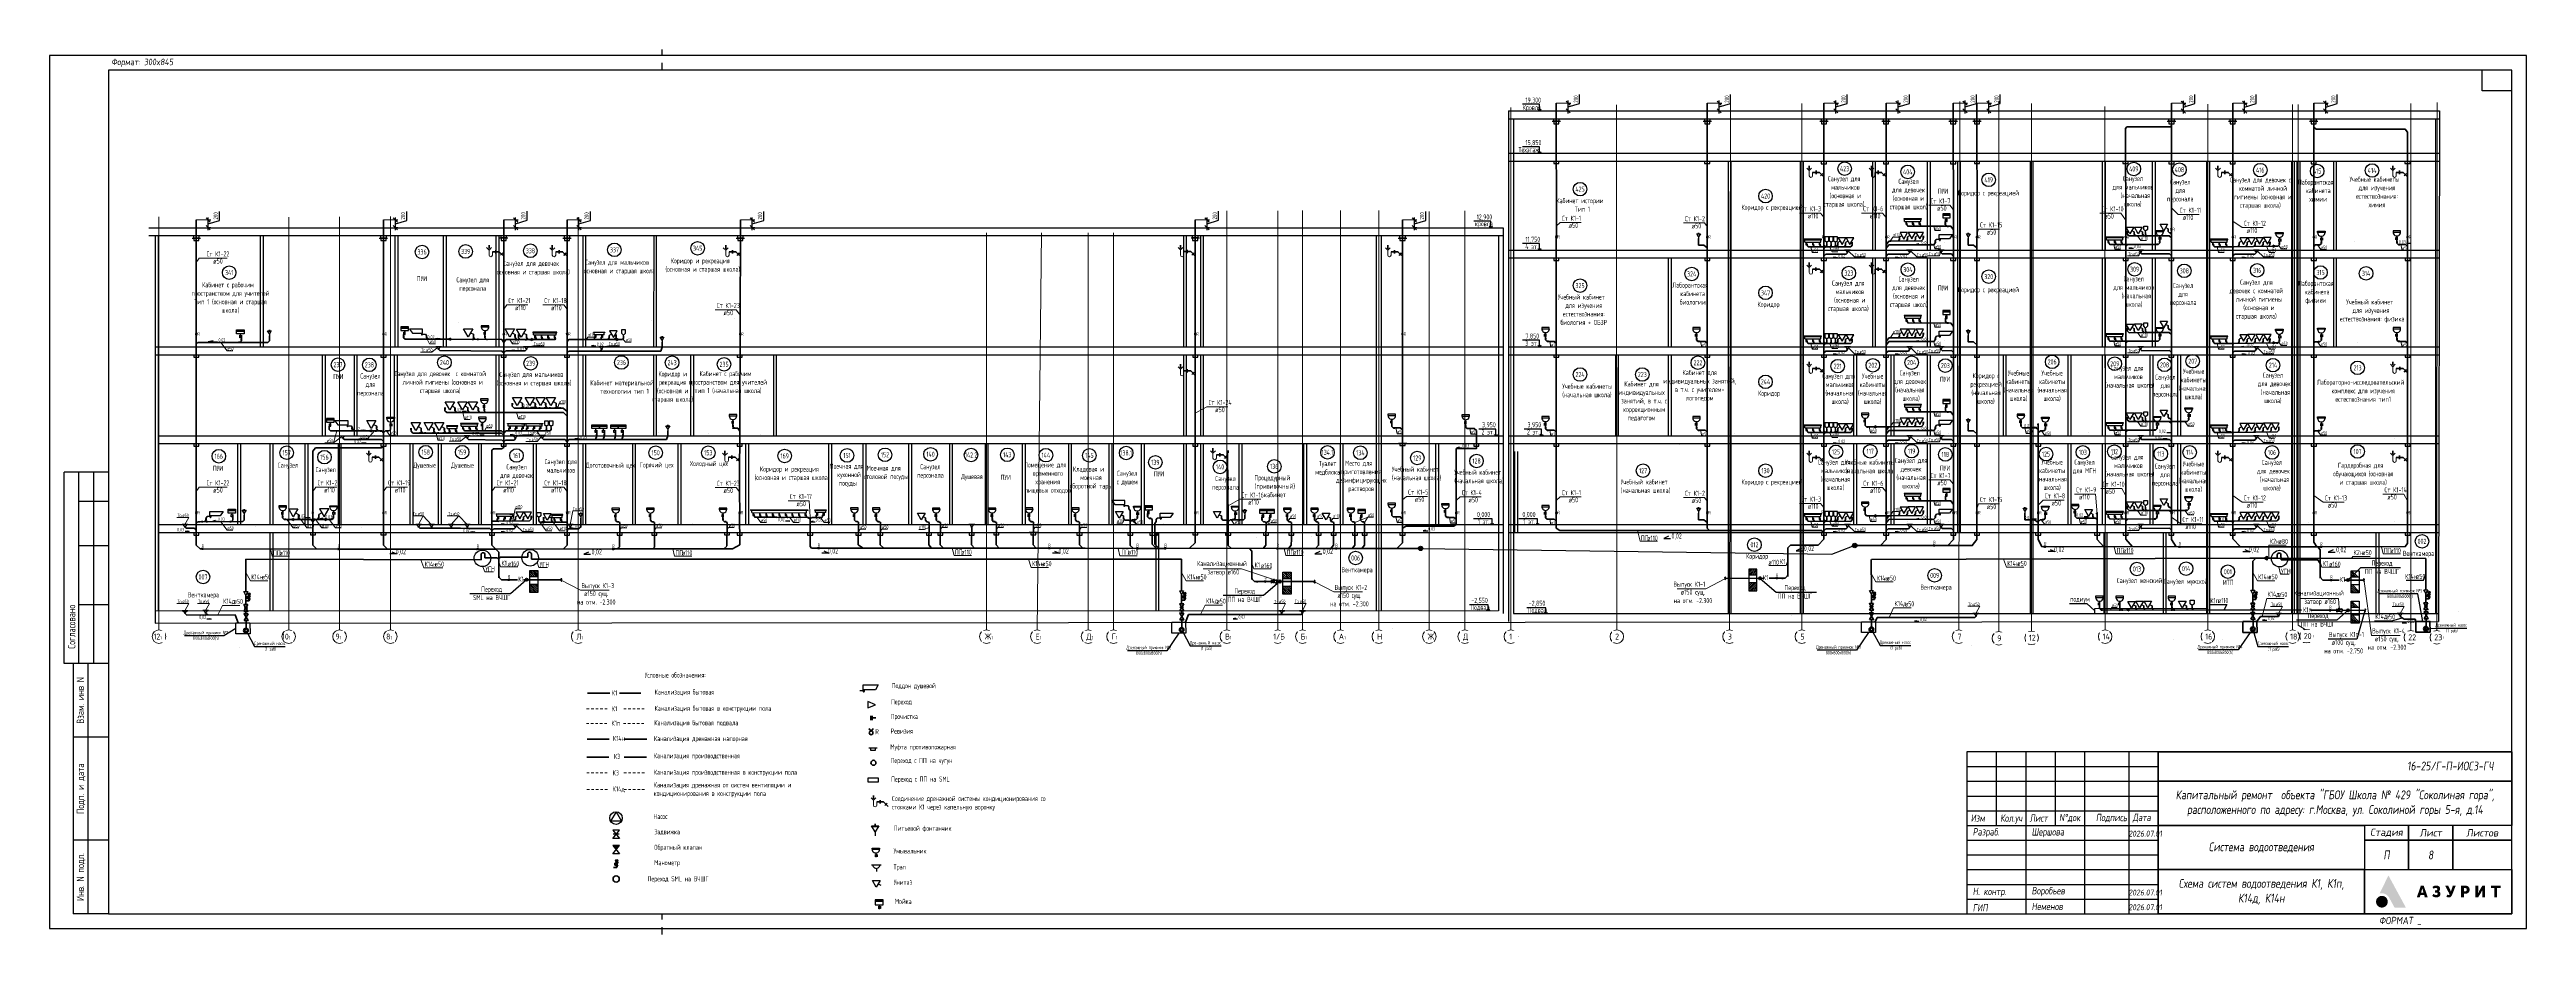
# Paper-space layout '8' of a CAD drawing. Header units: millimetres. Extents: x 0 to 33.2, y -0.1 to 11.8.
# The model-space entities are those that its viewports show. They can reach past a viewport. Long polylines and large blocks are cut down to what shows.
import ezdxf
from ezdxf.enums import TextEntityAlignment as Align

# ---------------------------------------------------------------- set-up
doc = ezdxf.new("R2010")
doc.units = ezdxf.units.MM
doc.header["$MEASUREMENT"] = 0
for name, pattern in [('01_base$0$DASHED2', [0.375, 0.25, -0.125]), ('ACAD_ISO03W100', [30, 12, -18]), ('CENTER', [2, 1.25, -0.25, 0.25, -0.25])]:
    doc.linetypes.add(name, pattern=pattern)
doc.layers.get('0').update_dxf_attribs({"color": 250, "lineweight": 9})
for name, color, linetype in [('_RAMKA', 7, 'Continuous'), ('PDF _0', 7, 'Continuous'), ('PDF ___Text VK', 7, 'Continuous'), ('PDF __OBORUD', 1, 'Continuous'), ('PDF __Razmer VK', 7, 'Continuous'), ('PDF __Арматура', 7, 'Continuous'), ('PDF __ВК-Text VK', 7, 'Continuous'), ('PDF __ВК-Text В1', 7, 'Continuous'), ('PDF __ВК-В1', 5, 'Continuous'), ('PDF __ВК-В1-текст', 7, 'Continuous'), ('PDF __ВК-К3', 7, 'Continuous'), ('PDF __ВК-переход', 7, 'Continuous'), ('PDF __ВК-переход на SML', 3, 'Continuous'), ('PDF __ВК-переход с пл. на чуг.', 1, 'Continuous'), ('PDF __ВК-переход с ПП на  SML', 3, 'Continuous'), ('PDF __ВК-питьевой фонтанчик', 7, 'Continuous'), ('PDF __ВК-противопожарные муфты', 1, 'Continuous'), ('PDF __ВК-размеры', 7, 'Continuous'), ('PDF __ВК-стены', 7, 'Continuous'), ('PDF __ВК-текст К2', 7, 'Continuous'), ('PDF __ВК-текст Канал', 7, 'Continuous'), ('PDF __Дренажные насосы', 1, 'Continuous'), ('PDF __К14', 3, 'Continuous'), ('PDF __насос', 1, 'Continuous'), ('PDF __Переход', 7, 'Continuous'), ('PDF __Пескоуловитель', 7, 'Continuous'), ('PDF __Санпр', 7, 'Continuous'), ('PDF __Сантехника', 7, 'Continuous'), ('PDF _TEKSTBK', 7, 'Continuous'), ('PDF _надписи ВК', 7, 'Continuous'), ('АР_Кровля дорожки', 245, 'Continuous'), ('АР_Таблицы', 250, 'Continuous')]:
    doc.layers.add(name, color=color, linetype=linetype)
for name, color, linetype, lineweight in [('_STAMP', 250, 'Continuous', 30), ('_TEXT', 189, 'Continuous', 30), ('АР_Маркер экспликации', 239, 'Continuous', 13), ('АР_Номер помещения', 1, 'Continuous', 25), ('АР_Оси', 195, 'Continuous', 9), ('АР_Оси размеры', 164, 'Continuous', 9), ('АР_Помещения_площадь', 19, 'Continuous', 9), ('ВК_канализация', 32, 'Continuous', 15)]:
    doc.layers.add(name, color=color, linetype=linetype, lineweight=lineweight)
doc.layers.add('PDF __ВК-К1', color=7, linetype='Continuous', true_color=0xb80000)
doc.layers.add('PDF __ВК-К14н', color=190, linetype='Continuous', true_color=0x7f00ff)
doc.styles.add('ISOCPEUR', font='isocpeur.ttf', dxfattribs={"width": 0.7})
doc.styles.add('SIMPLEX', font='simplex.shx', dxfattribs={"width": 0.85, "oblique": 7})
doc.styles.get("Standard").update_dxf_attribs({"font": 'isocpeur.ttf', "width": 0.7})
doc.styles.add('Архитект', font='isocpeur.ttf', dxfattribs={"width": 0.8, "oblique": 8})
doc.styles.add('Архитектурный', font='isocpeur.ttf', dxfattribs={"oblique": 8})
doc.styles.add('Архитектурный размер', font='isocpeur.ttf', dxfattribs={"width": 0.8, "oblique": 8})
doc.styles.add('ГОСТ 2.304', font='isocpeur.ttf', dxfattribs={"width": 0.7})
doc.dimstyles.new('СПДС', dxfattribs={"dimscale": 100, "dimtxt": 2.5, "dimasz": 2.5, "dimexe": 1.5, "dimexo": 0, "dimgap": 1, "dimtad": 1, "dimdec": 0, "dimrnd": 1, "dimtxsty": 'ГОСТ 2.304', "dimblk": 'OBLIQUE', "dimcen": 2.5, "dimdle": 1.5, "dimadec": 0, "dimazin": 2, "dimtfac": 0.75, "dimtdec": 0, "dimtmove": 1, "dimatfit": 3, "dimfxl": 1, "dimtolj": 1, "dimarcsym": 1})

# ---------------------------------------------------------------- blocks, each defined once
blk = doc.blocks.new('Логотип Азурит')
at = {"layer": '_STAMP', "linetype": 'Continuous', "true_color": 0x2a3756}
h = blk.add_hatch(color=159, dxfattribs=at)
h.dxf.hatch_style = 1
h.paths.add_polyline_path([(-39.4, 8.5), (-40.02, 9.65), (-40.61, 10.74), (-41.14, 11.7), (-41.62, 12.59), (-41.79, 12.89), (-41.86, 13.01), (-41.91, 12.94), (-41.99, 12.78), (-42.39, 11.96), (-42.77, 11.18), (-43.09, 10.5), (-43.47, 9.72), (-44.18, 8.26), (-44.5, 7.6), (-44.73, 7.14), (-44.85, 6.9), (-44.7, 6.93), (-44.51, 6.95), (-44.27, 6.97), (-44.09, 6.97), (-43.91, 6.96), (-43.74, 6.94), (-43.56, 6.91), (-43.39, 6.87), (-43.22, 6.81), (-43.05, 6.75), (-42.89, 6.68), (-42.73, 6.59), (-42.58, 6.5), (-42.43, 6.4), (-42.29, 6.29), (-42.15, 6.17), (-42.03, 6.04), (-41.91, 5.91), (-41.79, 5.77), (-41.72, 5.65), (-41.63, 5.5), (-41.3, 4.9), (-41.02, 4.39), (-40.57, 3.56), (-40.05, 2.59), (-39.78, 2.11), (-37.86, 2.11), (-36.5, 2.11), (-35.94, 2.12), (-36.48, 3.13), (-36.82, 3.75), (-37.16, 4.37), (-37.67, 5.33), (-38.2, 6.3), (-38.54, 6.93), (-38.87, 7.53)])
h = blk.add_hatch(color=159, dxfattribs=at)
h.dxf.hatch_style = 1
h.paths.add_polyline_path([(-29.3, 7.88), (-29.63, 8.84), (-29.86, 9.53), (-30.37, 9.54), (-30.87, 9.54), (-30.93, 9.38), (-31.26, 8.4), (-31.64, 7.27), (-31.97, 6.31), (-32.19, 5.64), (-32.05, 5.63), (-31.71, 5.62), (-31.23, 5.62), (-31.11, 6.03), (-30.99, 6.44), (-30.37, 6.44), (-29.75, 6.44), (-29.63, 6.03), (-29.52, 5.62), (-29.03, 5.62), (-28.54, 5.62), (-28.6, 5.8), (-28.93, 6.79)])
h.paths.add_polyline_path([(-30.77, 7.21), (-30.74, 7.31), (-30.56, 7.93), (-30.43, 8.43), (-30.39, 8.59), (-30.37, 8.65), (-30.35, 8.64), (-30.31, 8.45), (-30.22, 8.08), (-30.11, 7.66), (-30.01, 7.33), (-29.97, 7.21), (-30.37, 7.21)], flags=16)
h = blk.add_hatch(color=159, dxfattribs=at)
h.dxf.hatch_style = 1
h.paths.add_polyline_path([(-24.39, 7.35), (-24.47, 7.43), (-24.56, 7.5), (-24.66, 7.56), (-24.81, 7.65), (-24.74, 7.69), (-24.65, 7.75), (-24.55, 7.86), (-24.45, 7.97), (-24.38, 8.09), (-24.35, 8.18), (-24.32, 8.25), (-24.31, 8.34), (-24.3, 8.45), (-24.3, 8.65), (-24.31, 8.73), (-24.34, 8.82), (-24.41, 8.99), (-24.51, 9.14), (-24.63, 9.28), (-24.78, 9.39), (-24.95, 9.48), (-25.13, 9.55), (-25.34, 9.59), (-25.56, 9.6), (-25.74, 9.6), (-25.91, 9.58), (-26.08, 9.55), (-26.23, 9.51), (-26.39, 9.46), (-26.53, 9.39), (-26.67, 9.32), (-26.8, 9.23), (-26.9, 9.15), (-26.81, 8.98), (-26.64, 8.66), (-26.54, 8.5), (-26.51, 8.5), (-26.46, 8.54), (-26.35, 8.61), (-26.21, 8.67), (-26.07, 8.73), (-25.93, 8.77), (-25.82, 8.79), (-25.72, 8.79), (-25.62, 8.79), (-25.53, 8.76), (-25.46, 8.73), (-25.39, 8.68), (-25.34, 8.62), (-25.3, 8.55), (-25.26, 8.45), (-25.26, 8.36), (-25.27, 8.27), (-25.32, 8.18), (-25.36, 8.13), (-25.39, 8.08), (-25.44, 8.05), (-25.49, 8.02), (-25.63, 7.99), (-25.84, 7.98), (-26.1, 7.97), (-26.1, 7.6), (-26.1, 7.24), (-25.78, 7.23), (-25.54, 7.21), (-25.45, 7.2), (-25.38, 7.18), (-25.33, 7.15), (-25.28, 7.12), (-25.25, 7.08), (-25.21, 7.02), (-25.19, 6.96), (-25.17, 6.9), (-25.17, 6.76), (-25.18, 6.7), (-25.2, 6.64), (-25.23, 6.58), (-25.26, 6.53), (-25.31, 6.49), (-25.37, 6.45), (-25.44, 6.43), (-25.52, 6.41), (-25.69, 6.39), (-25.78, 6.39), (-25.87, 6.41), (-26, 6.45), (-26.16, 6.51), (-26.3, 6.6), (-26.43, 6.69), (-26.53, 6.76), (-26.77, 6.45), (-26.93, 6.26), (-26.97, 6.2), (-26.98, 6.15), (-26.97, 6.11), (-26.94, 6.07), (-26.82, 5.97), (-26.62, 5.84), (-26.41, 5.73), (-26.19, 5.65), (-25.97, 5.59), (-25.78, 5.57), (-25.53, 5.57), (-25.3, 5.58), (-25.12, 5.61), (-24.99, 5.65), (-24.87, 5.71), (-24.75, 5.78), (-24.64, 5.85), (-24.54, 5.94), (-24.45, 6.03), (-24.37, 6.13), (-24.31, 6.23), (-24.25, 6.37), (-24.21, 6.51), (-24.2, 6.66), (-24.2, 6.82), (-24.21, 6.94), (-24.24, 7.06), (-24.28, 7.16), (-24.33, 7.26)])
h = blk.add_hatch(color=159, dxfattribs=at)
h.dxf.hatch_style = 1
h.paths.add_polyline_path([(-19.61, 8.04), (-19.36, 8.68), (-19.14, 9.22), (-19.03, 9.53), (-19.17, 9.54), (-19.52, 9.54), (-20.02, 9.54), (-20.05, 9.44), (-20.31, 8.65), (-20.59, 7.81), (-20.63, 7.68), (-20.66, 7.62), (-20.67, 7.61), (-20.7, 7.67), (-20.82, 7.97), (-21.01, 8.4), (-21.34, 9.1), (-21.54, 9.54), (-22.06, 9.54), (-22.58, 9.54), (-22.4, 9.17), (-21.88, 8.17), (-21.32, 7.06), (-21.11, 6.63), (-21.09, 6.56), (-21.1, 6.52), (-21.15, 6.45), (-21.21, 6.41), (-21.28, 6.38), (-21.37, 6.37), (-21.45, 6.37), (-21.55, 6.39), (-21.64, 6.43), (-21.74, 6.49), (-21.82, 6.53), (-21.86, 6.49), (-21.92, 6.39), (-22.11, 6.05), (-22.23, 5.85), (-22.18, 5.81), (-22.08, 5.75), (-21.95, 5.69), (-21.81, 5.63), (-21.69, 5.59), (-21.51, 5.57), (-21.31, 5.57), (-21.12, 5.59), (-20.97, 5.62), (-20.88, 5.66), (-20.79, 5.71), (-20.71, 5.77), (-20.63, 5.84), (-20.56, 5.93), (-20.48, 6.02), (-20.35, 6.23), (-20.28, 6.35), (-20.21, 6.51), (-19.92, 7.25)])
h = blk.add_hatch(color=159, dxfattribs=at)
h.dxf.hatch_style = 1
h.paths.add_polyline_path([(-14.46, 7.53), (-14.41, 7.64), (-14.37, 7.74), (-14.33, 7.96), (-14.31, 8.19), (-14.32, 8.41), (-14.37, 8.63), (-14.45, 8.83), (-14.5, 8.93), (-14.55, 9.02), (-14.62, 9.1), (-14.69, 9.18), (-14.81, 9.29), (-14.92, 9.37), (-15.06, 9.43), (-15.21, 9.49), (-15.33, 9.52), (-15.49, 9.53), (-16.3, 9.54), (-17.21, 9.54), (-17.21, 7.58), (-17.21, 5.62), (-16.73, 5.62), (-16.25, 5.62), (-16.25, 6.23), (-16.25, 6.83), (-15.87, 6.83), (-15.58, 6.84), (-15.35, 6.86), (-15.17, 6.91), (-14.99, 6.98), (-14.83, 7.08), (-14.69, 7.2), (-14.56, 7.36)])
h.paths.add_polyline_path([(-15.6, 7.68), (-15.67, 7.66), (-15.95, 7.66), (-16.25, 7.66), (-16.25, 8.2), (-16.25, 8.74), (-15.93, 8.73), (-15.64, 8.72), (-15.57, 8.7), (-15.51, 8.67), (-15.42, 8.6), (-15.35, 8.51), (-15.32, 8.45), (-15.3, 8.39), (-15.29, 8.19), (-15.29, 8.07), (-15.3, 8), (-15.32, 7.94), (-15.35, 7.88), (-15.39, 7.82), (-15.43, 7.78), (-15.53, 7.71)], flags=16)
h = blk.add_hatch(color=159, dxfattribs=at)
h.dxf.hatch_style = 1
h.paths.add_polyline_path([(-10.09, 7.82), (-9.98, 8.03), (-9.94, 8.12), (-9.95, 7.93), (-9.96, 7.49), (-9.97, 6.69), (-9.97, 5.62), (-9.5, 5.62), (-9.04, 5.62), (-9.04, 7.58), (-9.04, 9.54), (-9.51, 9.54), (-9.99, 9.54), (-10.36, 8.91), (-10.84, 8.1), (-11.03, 7.78), (-11.26, 7.34), (-11.37, 7.13), (-11.42, 7.05), (-11.41, 7.31), (-11.39, 7.78), (-11.39, 8.55), (-11.39, 9.54), (-11.86, 9.54), (-12.34, 9.54), (-12.34, 7.58), (-12.34, 5.62), (-11.86, 5.62), (-11.37, 5.62), (-11.18, 5.95), (-10.61, 6.89), (-10.31, 7.42)])
h = blk.add_hatch(color=159, dxfattribs=at)
h.dxf.hatch_style = 1
h.paths.add_polyline_path([(-3.74, 9.14), (-3.74, 9.54), (-5.42, 9.54), (-7.09, 9.54), (-7.09, 9.14), (-7.09, 8.74), (-6.5, 8.74), (-5.9, 8.74), (-5.9, 7.18), (-5.9, 5.62), (-5.43, 5.62), (-4.95, 5.62), (-4.95, 7.18), (-4.95, 8.74), (-4.35, 8.74), (-3.74, 8.74)])
at = {"layer": '_STAMP', "linetype": 'Continuous', "true_color": 0x1447b7}
h = blk.add_hatch(color=162, dxfattribs=at)
h.dxf.hatch_style = 1
h.paths.add_polyline_path([(-42.09, 4.22), (-42.11, 4.4), (-42.15, 4.58), (-42.2, 4.76), (-42.27, 4.93), (-42.35, 5.1), (-42.45, 5.26), (-42.57, 5.41), (-42.7, 5.55), (-42.8, 5.64), (-42.91, 5.72), (-43.14, 5.86), (-43.38, 5.97), (-43.63, 6.05), (-43.89, 6.09), (-44.15, 6.1), (-44.42, 6.07), (-44.55, 6.04), (-44.68, 6.01), (-44.87, 5.94), (-45.05, 5.85), (-45.22, 5.74), (-45.37, 5.62), (-45.51, 5.49), (-45.63, 5.35), (-45.75, 5.19), (-45.84, 5.03), (-45.92, 4.85), (-45.98, 4.67), (-46.03, 4.49), (-46.06, 4.29), (-46.07, 4.1), (-46.05, 3.9), (-46.02, 3.7), (-45.97, 3.51), (-45.92, 3.37), (-45.87, 3.24), (-45.8, 3.11), (-45.72, 2.99), (-45.64, 2.88), (-45.54, 2.77), (-45.44, 2.67), (-45.33, 2.57), (-45.22, 2.49), (-45.1, 2.41), (-44.98, 2.34), (-44.85, 2.28), (-44.72, 2.22), (-44.58, 2.18), (-44.44, 2.15), (-44.3, 2.13), (-44.05, 2.12), (-43.8, 2.14), (-43.57, 2.19), (-43.34, 2.26), (-43.12, 2.37), (-42.92, 2.5), (-42.73, 2.65), (-42.56, 2.83), (-42.44, 2.99), (-42.34, 3.15), (-42.26, 3.32), (-42.19, 3.49), (-42.14, 3.67), (-42.11, 3.85), (-42.09, 4.03)])
blk = doc.blocks.new('_Azurit_Stamp 1')
at = {"layer": '_STAMP', "lineweight": 30}
for p, q in [((-175, 55), (-175, 30)), ((-165, 55), (-165, 0)), ((-155, 55), (-155, 30)), ((-145, 55), (-145, 0)), ((-130, 55), (-130, 0)), ((-185, 35), (-120, 35)), ((-185, 30), (-120, 30))]:
    blk.add_line(p, q, dxfattribs=at)
at = {"layer": '_STAMP', "lineweight": -2}
for p, q in [((-120, 55), (-120, 0)), ((-185, 50), (-120, 50)), ((-185, 45), (-120, 45)), ((-185, 40), (-120, 40)), ((-185, 25), (-120, 25)), ((-185, 20), (-120, 20)), ((-185, 15), (-120, 15)), ((-185, 10), (-120, 10)), ((-185, 5), (-120, 5))]:
    blk.add_line(p, q, dxfattribs=at)
blk.add_lwpolyline([(-185, 0), (0, 0), (0, 55), (-185, 55)], close=True, dxfattribs=at)
at = {"layer": '_STAMP', "lineweight": 30}
for points in [[(-185, 0), (0, 0), (0, 55), (-185, 55)], [(-120, 55), (0, 55), (0, 45), (-120, 45)], [(-120, 45), (0, 45), (0, 30), (-120, 30)], [(-120, 30), (-50, 30), (-50, 15), (-120, 15)], [(-50, 25), (-35, 25), (-35, 30), (-50, 30)], [(-35, 25), (-20, 25), (-20, 30), (-35, 30)], [(-20, 25), (0, 25), (0, 30), (-20, 30)], [(-50, 15), (-35, 15), (-35, 25), (-50, 25)], [(-35, 15), (-20, 15), (-20, 25), (-35, 25)], [(-20, 15), (0, 15), (0, 25), (-20, 25)], [(-120, 15), (-50, 15), (-50, 0), (-120, 0)], [(-50, 15), (0, 15), (0, 0), (-50, 0)]]:
    blk.add_lwpolyline(points, close=True, dxfattribs=at)
at = {"linetype": 'Continuous'}
blk.add_blockref('Логотип Азурит', (0, 0), dxfattribs=at)
at = {"layer": '_STAMP', "style": 'Архитектурный', "oblique": 8, "width": 0.8}
for p in [(-130.13, 26.23), (-130.13, 6.23), (-130.13, 1.23)]:
    blk.add_text('2026.07.01', height=2, dxfattribs=at).set_placement(p)
at = {"layer": '_STAMP', "color": 7, "lineweight": -2, "attachment_point": 4, "style": 'Архитектурный размер'}
for s, width, gutter_width, heights, insert, char_height in [('{\\C256;\\c0;16-25/Г-П-ИОС3-ГЧ}', 69.1586, 0, [9.61], (-35.52, 50.2), 3), ('Изм', 10, 12.5, [0], (-183.67, 32.5), 2.5), ('{\\W0.7;Кол.уч}', 10, 12.5, [0], (-173.67, 32.17), 2.5), ('Лист', 10, 12.5, [0], (-163.67, 32.5), 2.5), ('N%%Dдок', 10, 12.5, [0], (-153.67, 32.5), 2.5), ('Подпись', 10, 12.5, [0], (-141.17, 32.5), 2.5), ('Дата', 10, 12.5, [0], (-128.67, 32.5), 2.5), ('Разраб.', 20, 12.5, [0], (-183, 27.5), 2.5), ('Шершова', 20, 12.5, [0], (-163, 27.5), 2.5), ('Н. контр.', 20, 12.5, [0], (-183, 7.27), 2.5), ('Воробьев', 20, 12.5, [0], (-163, 7.5), 2.5), ('ГИП', 20, 12.5, [0], (-183, 2.04), 2.5), ('Неменов', 20, 12.5, [0], (-163, 2.5), 2.5)]:
    blk.add_mtext_dynamic_manual_height_columns(s, width=width, gutter_width=gutter_width, heights=heights, dxfattribs=dict(at, insert=insert, char_height=char_height))
at = {"layer": '_STAMP', "color": 7, "lineweight": -2, "char_height": 3, "attachment_point": 5, "style": 'Архитектурный размер'}
for s, insert, width in [('Капитальный ремонт  объекта "ГБОУ Школа № 429 "Соколиная гора", расположенного по адресу: г.Москва, ул. Соколиной горы 5-я, д.14', (-60, 37.5), 120), ('Система водоотведения', (-85, 22.5), 70)]:
    blk.add_mtext(s, dxfattribs=dict(at, insert=insert, width=width))
at = {"layer": '_STAMP', "lineweight": -2, "char_height": 2.5, "attachment_point": 5, "style": 'Архитектурный'}
for s, insert in [('Стадия', (-42.5, 27.5)), ('Лист', (-27.5, 27.5)), ('Листов', (-10, 27.5))]:
    blk.add_mtext_dynamic_manual_height_columns(s, width=15, gutter_width=12.5, heights=[0], dxfattribs=dict(at, insert=insert))
at = {"layer": '_TEXT', "lineweight": -2, "insert": (-42.5, 20), "char_height": 3, "attachment_point": 5, "style": 'Архитект'}
blk.add_mtext_dynamic_manual_height_columns('П', width=13.3529, gutter_width=12.5, heights=[9.08], dxfattribs=at)
blk = doc.blocks.new('_DOP_POLE')
at = {"layer": '_STAMP'}
for p, q in [((-15, 85), (-15, 150)), ((0, 150), (-15, 150)), ((-10, 85), (-10, 150)), ((-5, 85), (-5, 150)), ((0, 150), (0, 0)), ((0, 140), (-10, 140)), ((0, 125), (-10, 125)), ((0, 105), (-10, 105)), ((0, 85), (-15, 85)), ((-12, 85), (-12, 0)), ((-7, 85), (-7, 0)), ((0, 60), (-12, 60)), ((0, 25), (-12, 25)), ((0, 0), (-12, 0))]:
    blk.add_line(p, q, dxfattribs=at)
at = {"layer": '_TEXT', "style": 'ISOCPEUR', "width": 0.7}
for s, p in [('Согласовано', (-12.5, 97.5)), ('Взам. инв N', (-9.5, 72.5)), ('Подп. и дата', (-9.5, 42.5)), ('Инв. N подл.', (-9.5, 12.5))]:
    blk.add_text(s, height=2.5, rotation=90, dxfattribs=at).set_placement(p, align=Align.MIDDLE_CENTER)
blk = doc.blocks.new('*U2078')
at = {"color": 0}
for p, q in [((827.93, 286.49), (827.93, 293.49)), ((837.93, 286.49), (827.93, 286.49))]:
    blk.add_line(p, q, dxfattribs=at)
at = {"layer": '_RAMKA', "color": 253, "linetype": 'ACAD_ISO03W100', "ltscale": 0.12}
for p, q in [((210, 293.49), (210, 300.49)), ((210, 0), (210, 7))]:
    blk.add_line(p, q, dxfattribs=at)
at = {"layer": '_RAMKA', "color": 0}
for points in [[(2, 2), (842.93, 2), (842.93, 298.49), (2, 298.49)], [(22, 7), (837.93, 7), (837.93, 293.49), (22, 293.49)]]:
    blk.add_lwpolyline(points, close=True, dxfattribs=at)
at = {"layer": '_RAMKA'}
blk.add_blockref('_DOP_POLE', (22, 7), dxfattribs=at)
at = {"layer": '_RAMKA', "color": 8, "insert": (23, 295.99), "char_height": 2.2, "attachment_point": 4, "style": 'SIMPLEX'}
blk.add_mtext_dynamic_manual_height_columns('Формат: 300x845', width=59.7559, gutter_width=12.5, heights=[0], dxfattribs=at)
at = {"layer": '_RAMKA', "color": 8, "style": 'SIMPLEX', "oblique": 7, "width": 0.85}
blk.add_attdef('ФОРМАТ_А', (792.93, 3.5), '', height=2.5, dxfattribs=at)
blk = doc.blocks.new('*U1662')
at = {"layer": 'АР_Номер помещения', "color": 7}
blk.add_circle((-15720, 4793), 400, dxfattribs=at)
at = {"layer": 'АР_Помещения_площадь', "color": 7}
blk.add_line((-13545, 633), (-13545, 633), dxfattribs=at)
at = {"color": 7, "style": 'ISOCPEUR', "width": 0.7, "flags": 1}
blk.add_attdef('КАТЕГОРИЯ', (-499, -2092), '', height=250, dxfattribs=at)
at = {"layer": 'АР_Номер помещения', "color": 7, "style": 'ISOCPEUR', "width": 0.7}
blk.add_attdef('НОМЕР_ПОМЕЩЕНИЯ', text='', height=300, dxfattribs=at).set_placement((-15720, 4793), align=Align.MIDDLE_CENTER)
at = {"layer": 'АР_Помещения_площадь', "color": 7, "style": 'ISOCPEUR', "width": 0.7}
blk.add_attdef('ПЛОЩАДЬ_ПОМЕЩЕНИЯ', text='', height=200, dxfattribs=at).set_placement((-13540, 880), align=Align.MIDDLE_RIGHT)
at = {"layer": 'АР_Помещения_площадь', "color": 7, "lineweight": 30, "width": 0.7, "flags": 104}
blk.add_attdef('ИМЯ_ПОМЕЩЕНИЯ', text='', height=100, dxfattribs=at).set_placement((158, 1217), align=Align.MIDDLE_CENTER)
blk = doc.blocks.new('_Oblique')
at = {"color": 0, "linetype": 'ByBlock', "lineweight": -2}
blk.add_line((-0.5, -0.5), (0.5, 0.5), dxfattribs=at)
blk = doc.blocks.new('*D1725')
at = {"layer": 'АР_Оси размеры', "color": 0, "lineweight": -2, "ltscale": 100, "transparency": 16777216}
for p, q in [((-247468, -33983), (-247468, -33451)), ((-248143, -34562), (-248143, -33809)), ((-248143, -33959), (-247993, -33959)), ((-248143, -34186), (-247468, -33983)), ((-248143, -34412), (-247993, -34412))]:
    blk.add_line(p, q, dxfattribs=at)
at = {"layer": 'АР_Оси размеры', "color": 0, "lineweight": -2, "ltscale": 100, "transparency": 16777216, "xscale": 250, "yscale": 250, "zscale": 250}
for p, rotation in [((-248143, -33959), 90), ((-248143, -34412), 270)]:
    blk.add_blockref('_Oblique', p, dxfattribs=dict(at, rotation=rotation))
at = {"layer": 'АР_Оси размеры', "color": 0, "ltscale": 100, "transparency": 16777216, "insert": (-247693, -33717), "char_height": 250, "attachment_point": 5, "rotation": 90, "style": 'ГОСТ 2.304'}
blk.add_mtext('\\A1;200', dxfattribs=at)
blk = doc.blocks.new('*D1726')
at = {"layer": 'АР_Оси размеры', "color": 0, "lineweight": -2, "ltscale": 100, "transparency": 16777216}
for p, q in [((-236421, -33983), (-236421, -33451)), ((-237096, -34562), (-237096, -33809)), ((-237096, -33959), (-236946, -33959)), ((-237096, -34186), (-236421, -33983)), ((-237096, -34412), (-236946, -34412))]:
    blk.add_line(p, q, dxfattribs=at)
at = {"layer": 'АР_Оси размеры', "color": 0, "lineweight": -2, "ltscale": 100, "transparency": 16777216, "xscale": 250, "yscale": 250, "zscale": 250}
for p, rotation in [((-237096, -33959), 90), ((-237096, -34412), 270)]:
    blk.add_blockref('_Oblique', p, dxfattribs=dict(at, rotation=rotation))
at = {"layer": 'АР_Оси размеры', "color": 0, "ltscale": 100, "transparency": 16777216, "insert": (-236646, -33717), "char_height": 250, "attachment_point": 5, "rotation": 90, "style": 'ГОСТ 2.304'}
blk.add_mtext('\\A1;200', dxfattribs=at)
blk = doc.blocks.new('*D1727')
at = {"layer": 'АР_Оси размеры', "color": 0, "lineweight": -2, "ltscale": 100, "transparency": 16777216}
for p, q in [((-229324, -33979), (-229324, -33447)), ((-229999, -34558), (-229999, -33805)), ((-229999, -33955), (-229849, -33955)), ((-229999, -34182), (-229324, -33979)), ((-229999, -34408), (-229849, -34408))]:
    blk.add_line(p, q, dxfattribs=at)
at = {"layer": 'АР_Оси размеры', "color": 0, "lineweight": -2, "ltscale": 100, "transparency": 16777216, "xscale": 250, "yscale": 250, "zscale": 250}
for p, rotation in [((-229999, -33955), 90), ((-229999, -34408), 270)]:
    blk.add_blockref('_Oblique', p, dxfattribs=dict(at, rotation=rotation))
at = {"layer": 'АР_Оси размеры', "color": 0, "ltscale": 100, "transparency": 16777216, "insert": (-229549, -33713), "char_height": 250, "attachment_point": 5, "rotation": 90, "style": 'ГОСТ 2.304'}
blk.add_mtext('\\A1;200', dxfattribs=at)
blk = doc.blocks.new('*D1728')
at = {"layer": 'АР_Оси размеры', "color": 0, "lineweight": -2, "ltscale": 100, "transparency": 16777216}
for p, q in [((-225589, -33983), (-225589, -33451)), ((-226264, -34562), (-226264, -33809)), ((-226264, -33959), (-226114, -33959)), ((-226264, -34186), (-225589, -33983)), ((-226264, -34412), (-226114, -34412))]:
    blk.add_line(p, q, dxfattribs=at)
at = {"layer": 'АР_Оси размеры', "color": 0, "lineweight": -2, "ltscale": 100, "transparency": 16777216, "xscale": 250, "yscale": 250, "zscale": 250}
for p, rotation in [((-226264, -33959), 90), ((-226264, -34412), 270)]:
    blk.add_blockref('_Oblique', p, dxfattribs=dict(at, rotation=rotation))
at = {"layer": 'АР_Оси размеры', "color": 0, "ltscale": 100, "transparency": 16777216, "insert": (-225814, -33717), "char_height": 250, "attachment_point": 5, "rotation": 90, "style": 'ГОСТ 2.304'}
blk.add_mtext('\\A1;200', dxfattribs=at)
blk = doc.blocks.new('*D1729')
at = {"layer": 'АР_Оси размеры', "color": 0, "lineweight": -2, "ltscale": 100, "transparency": 16777216}
for p, q in [((-215360, -33983), (-215360, -33451)), ((-216035, -34562), (-216035, -33809)), ((-216035, -33959), (-215885, -33959)), ((-216035, -34186), (-215360, -33983)), ((-216035, -34412), (-215885, -34412))]:
    blk.add_line(p, q, dxfattribs=at)
at = {"layer": 'АР_Оси размеры', "color": 0, "lineweight": -2, "ltscale": 100, "transparency": 16777216, "xscale": 250, "yscale": 250, "zscale": 250}
for p, rotation in [((-216035, -33959), 90), ((-216035, -34412), 270)]:
    blk.add_blockref('_Oblique', p, dxfattribs=dict(at, rotation=rotation))
at = {"layer": 'АР_Оси размеры', "color": 0, "ltscale": 100, "transparency": 16777216, "insert": (-215585, -33717), "char_height": 250, "attachment_point": 5, "rotation": 90, "style": 'ГОСТ 2.304'}
blk.add_mtext('\\A1;200', dxfattribs=at)
blk = doc.blocks.new('*D1730')
at = {"layer": 'АР_Оси размеры', "color": 0, "lineweight": -2, "ltscale": 100, "transparency": 16777216}
for p, q in [((-148432, -27667), (-148432, -26914)), ((-148432, -27064), (-148282, -27064)), ((-148432, -27291), (-147757, -27088)), ((-148432, -27517), (-148282, -27517)), ((-147757, -27088), (-147757, -26556))]:
    blk.add_line(p, q, dxfattribs=at)
at = {"layer": 'АР_Оси размеры', "color": 0, "lineweight": -2, "ltscale": 100, "transparency": 16777216, "xscale": 250, "yscale": 250, "zscale": 250}
for p, rotation in [((-148432, -27064), 90), ((-148432, -27517), 270)]:
    blk.add_blockref('_Oblique', p, dxfattribs=dict(at, rotation=rotation))
at = {"layer": 'АР_Оси размеры', "color": 0, "ltscale": 100, "transparency": 16777216, "insert": (-147982, -26822), "char_height": 250, "attachment_point": 5, "rotation": 90, "style": 'ГОСТ 2.304'}
blk.add_mtext('\\A1;200', dxfattribs=at)
blk = doc.blocks.new('*D1731')
at = {"layer": 'АР_Оси размеры', "color": 0, "lineweight": -2, "ltscale": 100, "transparency": 16777216}
for p, q in [((-144476, -27667), (-144476, -26914)), ((-144476, -27064), (-144326, -27064)), ((-144476, -27291), (-143801, -27088)), ((-144476, -27517), (-144326, -27517)), ((-143801, -27088), (-143801, -26556))]:
    blk.add_line(p, q, dxfattribs=at)
at = {"layer": 'АР_Оси размеры', "color": 0, "lineweight": -2, "ltscale": 100, "transparency": 16777216, "xscale": 250, "yscale": 250, "zscale": 250}
for p, rotation in [((-144476, -27064), 90), ((-144476, -27517), 270)]:
    blk.add_blockref('_Oblique', p, dxfattribs=dict(at, rotation=rotation))
at = {"layer": 'АР_Оси размеры', "color": 0, "ltscale": 100, "transparency": 16777216, "insert": (-144026, -26822), "char_height": 250, "attachment_point": 5, "rotation": 90, "style": 'ГОСТ 2.304'}
blk.add_mtext('\\A1;200', dxfattribs=at)
blk = doc.blocks.new('*D1732')
at = {"layer": 'АР_Оси размеры', "color": 0, "lineweight": -2, "ltscale": 100, "transparency": 16777216}
for p, q in [((-152101, -27667), (-152101, -26914)), ((-152101, -27064), (-151951, -27064)), ((-152101, -27290), (-151426, -27088)), ((-152101, -27517), (-151951, -27517)), ((-151426, -27088), (-151426, -26555))]:
    blk.add_line(p, q, dxfattribs=at)
at = {"layer": 'АР_Оси размеры', "color": 0, "lineweight": -2, "ltscale": 100, "transparency": 16777216, "xscale": 250, "yscale": 250, "zscale": 250}
for p, rotation in [((-152101, -27064), 90), ((-152101, -27517), 270)]:
    blk.add_blockref('_Oblique', p, dxfattribs=dict(at, rotation=rotation))
at = {"layer": 'АР_Оси размеры', "color": 0, "ltscale": 100, "transparency": 16777216, "insert": (-151651, -26822), "char_height": 250, "attachment_point": 5, "rotation": 90, "style": 'ГОСТ 2.304'}
blk.add_mtext('\\A1;200', dxfattribs=at)
blk = doc.blocks.new('*D1733')
at = {"layer": 'АР_Оси размеры', "color": 0, "lineweight": -2, "ltscale": 100, "transparency": 16777216}
for p, q in [((-158984, -27667), (-158984, -26914)), ((-158984, -27064), (-158834, -27064)), ((-158984, -27290), (-158309, -27088)), ((-158984, -27517), (-158834, -27517)), ((-158309, -27088), (-158309, -26555))]:
    blk.add_line(p, q, dxfattribs=at)
at = {"layer": 'АР_Оси размеры', "color": 0, "lineweight": -2, "ltscale": 100, "transparency": 16777216, "xscale": 250, "yscale": 250, "zscale": 250}
for p, rotation in [((-158984, -27064), 90), ((-158984, -27517), 270)]:
    blk.add_blockref('_Oblique', p, dxfattribs=dict(at, rotation=rotation))
at = {"layer": 'АР_Оси размеры', "color": 0, "ltscale": 100, "transparency": 16777216, "insert": (-158534, -26822), "char_height": 250, "attachment_point": 5, "rotation": 90, "style": 'ГОСТ 2.304'}
blk.add_mtext('\\A1;200', dxfattribs=at)
blk = doc.blocks.new('*D1734')
at = {"layer": 'АР_Оси размеры', "color": 0, "lineweight": -2, "ltscale": 100, "transparency": 16777216}
for p, q in [((-167892, -27667), (-167892, -26914)), ((-167892, -27064), (-167742, -27064)), ((-167892, -27291), (-167217, -27088)), ((-167892, -27517), (-167742, -27517)), ((-167217, -27088), (-167217, -26556))]:
    blk.add_line(p, q, dxfattribs=at)
at = {"layer": 'АР_Оси размеры', "color": 0, "lineweight": -2, "ltscale": 100, "transparency": 16777216, "xscale": 250, "yscale": 250, "zscale": 250}
for p, rotation in [((-167892, -27064), 90), ((-167892, -27517), 270)]:
    blk.add_blockref('_Oblique', p, dxfattribs=dict(at, rotation=rotation))
at = {"layer": 'АР_Оси размеры', "color": 0, "ltscale": 100, "transparency": 16777216, "insert": (-167442, -26822), "char_height": 250, "attachment_point": 5, "rotation": 90, "style": 'ГОСТ 2.304'}
blk.add_mtext('\\A1;200', dxfattribs=at)
blk = doc.blocks.new('*D1735')
at = {"layer": 'АР_Оси размеры', "color": 0, "lineweight": -2, "ltscale": 100, "transparency": 16777216}
for p, q in [((-143071, -27667), (-143071, -26914)), ((-143071, -27064), (-142921, -27064)), ((-143071, -27291), (-142396, -27088)), ((-143071, -27517), (-142921, -27517)), ((-142396, -27088), (-142396, -26556))]:
    blk.add_line(p, q, dxfattribs=at)
at = {"layer": 'АР_Оси размеры', "color": 0, "lineweight": -2, "ltscale": 100, "transparency": 16777216, "xscale": 250, "yscale": 250, "zscale": 250}
for p, rotation in [((-143071, -27064), 90), ((-143071, -27517), 270)]:
    blk.add_blockref('_Oblique', p, dxfattribs=dict(at, rotation=rotation))
at = {"layer": 'АР_Оси размеры', "color": 0, "ltscale": 100, "transparency": 16777216, "insert": (-142621, -26822), "char_height": 250, "attachment_point": 5, "rotation": 90, "style": 'ГОСТ 2.304'}
blk.add_mtext('\\A1;200', dxfattribs=at)
blk = doc.blocks.new('*D1736')
at = {"layer": 'АР_Оси размеры', "color": 0, "lineweight": -2, "ltscale": 100, "transparency": 16777216}
for p, q in [((-131591, -27673), (-131591, -26920)), ((-131591, -27070), (-131441, -27070)), ((-131591, -27296), (-130916, -27094)), ((-131591, -27523), (-131441, -27523)), ((-130916, -27094), (-130916, -26561))]:
    blk.add_line(p, q, dxfattribs=at)
at = {"layer": 'АР_Оси размеры', "color": 0, "lineweight": -2, "ltscale": 100, "transparency": 16777216, "xscale": 250, "yscale": 250, "zscale": 250}
for p, rotation in [((-131591, -27070), 90), ((-131591, -27523), 270)]:
    blk.add_blockref('_Oblique', p, dxfattribs=dict(at, rotation=rotation))
at = {"layer": 'АР_Оси размеры', "color": 0, "ltscale": 100, "transparency": 16777216, "insert": (-131141, -26827), "char_height": 250, "attachment_point": 5, "rotation": 90, "style": 'ГОСТ 2.304'}
blk.add_mtext('\\A1;200', dxfattribs=at)
blk = doc.blocks.new('*D1737')
at = {"layer": 'АР_Оси размеры', "color": 0, "lineweight": -2, "ltscale": 100, "transparency": 16777216}
for p, q in [((-127981, -27673), (-127981, -26920)), ((-127981, -27070), (-127831, -27070)), ((-127981, -27296), (-127306, -27094)), ((-127981, -27523), (-127831, -27523)), ((-127306, -27094), (-127306, -26561))]:
    blk.add_line(p, q, dxfattribs=at)
at = {"layer": 'АР_Оси размеры', "color": 0, "lineweight": -2, "ltscale": 100, "transparency": 16777216, "xscale": 250, "yscale": 250, "zscale": 250}
for p, rotation in [((-127981, -27070), 90), ((-127981, -27523), 270)]:
    blk.add_blockref('_Oblique', p, dxfattribs=dict(at, rotation=rotation))
at = {"layer": 'АР_Оси размеры', "color": 0, "ltscale": 100, "transparency": 16777216, "insert": (-127531, -26827), "char_height": 250, "attachment_point": 5, "rotation": 90, "style": 'ГОСТ 2.304'}
blk.add_mtext('\\A1;200', dxfattribs=at)
blk = doc.blocks.new('*D1738')
at = {"layer": 'АР_Оси размеры', "color": 0, "lineweight": -2, "ltscale": 100, "transparency": 16777216}
for p, q in [((-123197, -27673), (-123197, -26920)), ((-123197, -27070), (-123047, -27070)), ((-123197, -27296), (-122522, -27094)), ((-123197, -27523), (-123047, -27523)), ((-122522, -27094), (-122522, -26561))]:
    blk.add_line(p, q, dxfattribs=at)
at = {"layer": 'АР_Оси размеры', "color": 0, "lineweight": -2, "ltscale": 100, "transparency": 16777216, "xscale": 250, "yscale": 250, "zscale": 250}
for p, rotation in [((-123197, -27070), 90), ((-123197, -27523), 270)]:
    blk.add_blockref('_Oblique', p, dxfattribs=dict(at, rotation=rotation))
at = {"layer": 'АР_Оси размеры', "color": 0, "ltscale": 100, "transparency": 16777216, "insert": (-122747, -26827), "char_height": 250, "attachment_point": 5, "rotation": 90, "style": 'ГОСТ 2.304'}
blk.add_mtext('\\A1;200', dxfattribs=at)
blk = doc.blocks.new('*D2075')
at = {"layer": 'АР_Оси размеры', "color": 0, "lineweight": -2, "ltscale": 100, "transparency": 16777216}
for p, q in [((-176292, -33983), (-176292, -33451)), ((-176967, -34562), (-176967, -33809)), ((-176967, -33959), (-176817, -33959)), ((-176967, -34186), (-176292, -33983)), ((-176967, -34412), (-176817, -34412))]:
    blk.add_line(p, q, dxfattribs=at)
at = {"layer": 'АР_Оси размеры', "color": 0, "lineweight": -2, "ltscale": 100, "transparency": 16777216, "xscale": 250, "yscale": 250, "zscale": 250}
for p, rotation in [((-176967, -33959), 90), ((-176967, -34412), 270)]:
    blk.add_blockref('_Oblique', p, dxfattribs=dict(at, rotation=rotation))
at = {"layer": 'АР_Оси размеры', "color": 0, "ltscale": 100, "transparency": 16777216, "insert": (-176517, -33717), "char_height": 250, "attachment_point": 5, "rotation": 90, "style": 'ГОСТ 2.304'}
blk.add_mtext('\\A1;200', dxfattribs=at)
blk = doc.blocks.new('*D4460')
at = {"layer": 'АР_Оси размеры', "color": 0, "lineweight": -2, "ltscale": 100, "transparency": 16777216}
for p, q in [((-188524, -33979), (-188524, -33447)), ((-189199, -34558), (-189199, -33805)), ((-189199, -33955), (-189049, -33955)), ((-189199, -34182), (-188524, -33979)), ((-189199, -34408), (-189049, -34408))]:
    blk.add_line(p, q, dxfattribs=at)
at = {"layer": 'АР_Оси размеры', "color": 0, "lineweight": -2, "ltscale": 100, "transparency": 16777216, "xscale": 250, "yscale": 250, "zscale": 250}
for p, rotation in [((-189199, -33955), 90), ((-189199, -34408), 270)]:
    blk.add_blockref('_Oblique', p, dxfattribs=dict(at, rotation=rotation))
at = {"layer": 'АР_Оси размеры', "color": 0, "ltscale": 100, "transparency": 16777216, "insert": (-188749, -33713), "char_height": 250, "attachment_point": 5, "rotation": 90, "style": 'ГОСТ 2.304'}
blk.add_mtext('\\A1;200', dxfattribs=at)

msp = doc.modelspace()

# ---------------------------------------------------------------- hatches: boundary and pattern name
at = {"layer": 'АР_Кровля дорожки', "ltscale": 500, "true_color": 0x000000}
h = msp.add_hatch(color=18, dxfattribs=at)
h.dxf.hatch_style = 1
edge = h.paths.add_edge_path()
edge.add_arc((-176603.1, -53338.6), 129, 0, 360)
h = msp.add_hatch(color=18, dxfattribs=at)
h.dxf.hatch_style = 1
edge = h.paths.add_edge_path()
edge.add_arc((-150987.9, -53169.7), 129, 0, 360)
h = msp.add_hatch(color=18, dxfattribs=at)
h.dxf.hatch_style = 1
h.paths.add_polyline_path([(-245791, -57201.5), (-246025.5, -57201.5), (-245908.3, -57402.8)])
h.paths.add_polyline_path([(-190575.5, -57162.6), (-190809.9, -57162.6), (-190692.7, -57364)])
h.paths.add_polyline_path([(-149907.4, -57185.8), (-150081.5, -57185.8), (-149994.5, -57335.3)])
h.paths.add_polyline_path([(-149877.2, -57134), (-150111.7, -57134), (-150081.5, -57185.8), (-149907.4, -57185.8)])
h.paths.add_polyline_path([(-127370.9, -57118.1), (-127605.4, -57118.1), (-127566, -57185.8), (-127410.3, -57185.8)])
h.paths.add_polyline_path([(-127410.3, -57185.8), (-127566, -57185.8), (-127488.1, -57319.5)])
h.paths.add_polyline_path([(-117159.1, -57092.6), (-117393.6, -57092.6), (-117339.3, -57185.8), (-117213.4, -57185.8)])
h.paths.add_polyline_path([(-117213.4, -57185.8), (-117339.3, -57185.8), (-117276.4, -57294)])
h = msp.add_hatch(color=18, dxfattribs=at)
h.dxf.hatch_style = 1
h.paths.add_polyline_path([(-223867, -70883), (-224269.7, -70883), (-224068.4, -71126.4)])

# ---------------------------------------------------------------- linework, layer by layer
at = {"layer": 'PDF _0', "lineweight": 20}
for points in [[(-167790.1, -27166), (-167993.3, -26962.8)], [(-158881.9, -27165.5), (-159085.1, -26962.3)], [(-151999.8, -27165.5), (-152203, -26962.3)], [(-148330.8, -27166), (-148533.9, -26962.8)], [(-144374.1, -27166), (-144577.3, -26962.8)], [(-142968.9, -27166), (-143172.1, -26962.8)], [(-131489, -27171.2), (-131692.2, -26968)], [(-127879.1, -27171.2), (-128082.3, -26968)], [(-123095.2, -27171.2), (-123298.4, -26968)], [(-248041.7, -34061.1), (-248244.9, -33857.9)], [(-236993.9, -34061.1), (-237197.1, -33857.9)], [(-229897.1, -34057), (-230100.3, -33853.8)], [(-226162.2, -34061.1), (-226365.4, -33857.9)], [(-215933.6, -34061.1), (-216136.8, -33857.9)], [(-189097.4, -34056.8), (-189300.6, -33853.6)], [(-176865.9, -34061.1), (-177069.1, -33857.9)]]:
    msp.add_lwpolyline(points, dxfattribs=at)
at = {"layer": 'PDF _0', "lineweight": 35}
for points in [[(-245730.9, -56432.1), (-245917.3, -56432.1)], [(-245767, -56239.7), (-245857.2, -56293.8), (-245857.2, -56191.6), (-245767, -56239.7), (-245730.9, -56239.7)], [(-245791, -56347.9), (-245670.8, -56131.5), (-245791, -56131.5), (-245670.8, -56347.9)], [(-245791, -56347.9), (-245670.8, -56347.9)], [(-245730.9, -56432.1), (-245730.9, -56347.9)], [(-190515.4, -56393.2), (-190701.7, -56393.2)], [(-190551.4, -56200.9), (-190641.6, -56255), (-190641.6, -56152.8), (-190551.4, -56200.9), (-190515.4, -56200.9)], [(-190575.5, -56309.1), (-190455.3, -56092.7), (-190575.5, -56092.7), (-190455.3, -56309.1)], [(-190575.5, -56309.1), (-190455.3, -56309.1)], [(-190515.4, -56393.2), (-190515.4, -56309.1)], [(-149817.1, -56364.6), (-150003.5, -56364.6)], [(-149853.2, -56172.2), (-149943.4, -56226.3), (-149943.4, -56124.1), (-149853.2, -56172.2), (-149817.1, -56172.2)], [(-149877.2, -56280.4), (-149757, -56064), (-149877.2, -56064), (-149757, -56280.4)], [(-149877.2, -56280.4), (-149757, -56280.4)], [(-149817.1, -56364.6), (-149817.1, -56280.4)], [(-127310.8, -56348.7), (-127497.2, -56348.7)], [(-127346.9, -56156.4), (-127437, -56210.5), (-127437, -56108.3), (-127346.9, -56156.4), (-127310.8, -56156.4)], [(-127370.9, -56264.6), (-127250.7, -56048.2), (-127370.9, -56048.2), (-127250.7, -56264.6)], [(-127370.9, -56264.6), (-127250.7, -56264.6)], [(-127310.8, -56348.7), (-127310.8, -56264.6)], [(-117099, -56323.2), (-117285.4, -56323.2)], [(-117135.1, -56130.9), (-117225.3, -56185), (-117225.3, -56082.8), (-117135.1, -56130.9), (-117099, -56130.9)], [(-117159.1, -56239.1), (-117038.9, -56022.7), (-117159.1, -56022.7), (-117038.9, -56239.1)], [(-117159.1, -56239.1), (-117038.9, -56239.1)], [(-117099, -56323.2), (-117099, -56239.1)], [(-224029.3, -72169.4), (-224215.6, -72169.4)], [(-224065.4, -71977), (-224155.5, -72031.1), (-224155.5, -71928.9), (-224065.4, -71977), (-224029.3, -71977)], [(-224089.4, -72085.2), (-223969.2, -71868.8), (-224089.4, -71868.8), (-223969.2, -72085.2)], [(-224089.4, -72085.2), (-223969.2, -72085.2)], [(-224029.3, -72169.4), (-224029.3, -72085.2)]]:
    msp.add_lwpolyline(points, dxfattribs=at)
at = {"layer": 'PDF _0', "color": 3, "lineweight": 30}
for centre in [(-151418.4, -35732.2), (-151418.4, -35732.2), (-147749.9, -35732.2), (-147749.9, -35732.2), (-145891.4, -35732.2), (-145891.4, -35732.2), (-134118.4, -35732.2), (-134118.4, -35732.2), (-127294.4, -35732.2), (-127294.4, -35732.2), (-234545, -41440.6), (-234545, -41440.6), (-229363.1, -41442.7), (-229363.1, -41442.7), (-224927.2, -41442.7), (-224927.2, -41442.7), (-151418.4, -41442.7), (-151418.4, -41442.7), (-147746.4, -41442.7), (-147746.4, -41442.7), (-145887.9, -41442.7), (-145887.9, -41442.7), (-134118.4, -41442.7), (-134118.4, -41442.7), (-127294.4, -41442.7), (-127294.4, -41442.7), (-240203.9, -46691.8), (-240203.9, -46691.8), (-232856, -46691.8), (-232856, -46691.8), (-230016.6, -46691.8), (-230016.6, -46691.8), (-228420.2, -46691.8), (-228420.2, -46691.8), (-147746.4, -46691.8), (-147746.4, -46691.8), (-145887.9, -46691.8), (-145887.9, -46691.8), (-134118.4, -46691.8), (-134118.4, -46691.8), (-127294.4, -46691.8), (-127294.4, -46691.8), (-249510.4, -51936.7), (-249510.4, -51936.7), (-235725.6, -51936.7), (-235725.6, -51936.7), (-234963.1, -51936.7), (-234963.1, -51936.7), (-233804.4, -51936.7), (-233804.4, -51936.7), (-232856, -51936.7), (-232856, -51936.7), (-230014, -51936.7), (-230014, -51936.7), (-226780.4, -51936.7), (-226780.4, -51936.7), (-203087.1, -51936.7), (-203087.1, -51936.7), (-151418.4, -51936.7), (-151418.4, -51936.7), (-147746.4, -51936.7), (-147746.4, -51936.7), (-145887.9, -51936.7), (-145887.9, -51936.7), (-134118.4, -51936.7), (-134118.4, -51936.7), (-127294.4, -51936.7), (-127294.4, -51936.7), (-249510.4, -57016.1), (-249510.4, -57016.1), (-248291.1, -57009.2), (-248291.1, -57009.2), (-184795.7, -57020.8), (-184795.7, -57020.8), (-183576.3, -57013.9), (-183576.3, -57013.9), (-143837.5, -57183.7), (-143837.5, -57183.7), (-125976.4, -57185.8), (-125976.4, -57185.8), (-118800.1, -57185.8), (-118800.1, -57185.8)]:
    msp.add_arc(centre, 95.2, 179.99999, 0.00001, dxfattribs=at)
at = {"layer": 'PDF ___Text VK', "color": 3, "lineweight": 30}
for points in [[(-246500.3, -57742.5), (-245682.8, -57742.5), (-245664.8, -58379.6), (-246500.3, -58379.6)], [(-191284.8, -57703.6), (-190467.3, -57703.6), (-190449.3, -58340.8), (-191284.8, -58340.8)], [(-150586.5, -57675), (-149769, -57675), (-149751, -58312.1), (-150586.5, -58312.1)]]:
    msp.add_lwpolyline(points, close=True, dxfattribs=at)
at = {"layer": 'PDF ___Text VK', "color": 3, "lineweight": 40}
msp.add_lwpolyline([(-128080.2, -57659.1), (-127262.7, -57659.1), (-127244.7, -58296.3), (-128080.2, -58296.3)], close=True, dxfattribs=at)
at = {"layer": 'PDF __OBORUD', "lineweight": 30}
for points in [[(-245773, -56059.4), (-245730.9, -56041.3), (-245688.9, -56017.3), (-245706.9, -56035.3)], [(-245730.9, -56107.5), (-245730.9, -56131.5)], [(-245688.9, -56017.3), (-245712.9, -56023.3)], [(-190557.4, -56020.5), (-190515.4, -56002.5), (-190473.3, -55978.4), (-190491.3, -55996.5)], [(-190515.4, -56068.6), (-190515.4, -56092.7)], [(-190473.3, -55978.4), (-190497.3, -55984.5)], [(-149859.2, -55991.9), (-149817.1, -55973.9), (-149775.1, -55949.8), (-149793.1, -55967.8)], [(-149817.1, -56040), (-149817.1, -56064)], [(-149775.1, -55949.8), (-149799.1, -55955.8)], [(-127352.9, -55976), (-127310.8, -55958), (-127268.7, -55934), (-127286.8, -55952)], [(-127310.8, -56024.1), (-127310.8, -56048.2)], [(-127268.7, -55934), (-127292.8, -55940)], [(-117141.1, -55950.5), (-117099, -55932.5), (-117057, -55908.4), (-117075, -55926.5)], [(-117099, -55998.6), (-117099, -56022.7)], [(-117057, -55908.4), (-117081, -55914.5)], [(-224071.4, -71796.7), (-224029.3, -71778.6), (-223987.2, -71754.6), (-224005.3, -71772.6)], [(-224029.3, -71844.8), (-224029.3, -71868.8)], [(-223987.2, -71754.6), (-224011.3, -71760.6)]]:
    msp.add_lwpolyline(points, dxfattribs=at)
for centre in [(-245733.9, -56038.3), (-190518.4, -55999.5), (-149820.1, -55970.8), (-127313.8, -55955), (-117102, -55929.5), (-224032.3, -71775.6)]:
    msp.add_circle(centre, 69.1, dxfattribs=at)
at = {"layer": 'PDF __Razmer VK', "lineweight": 25}
for centre in [(-231957.8, -53925.9), (-229140.5, -53891.3), (-125911.8, -53940.9)]:
    msp.add_circle(centre, 489.9, dxfattribs=at)
at = {"layer": 'PDF __Арматура', "lineweight": 30}
for points in [[(-245799.7, -56858.8), (-246021.1, -56858.8)], [(-190584.2, -56820), (-190805.5, -56820)], [(-149885.9, -56791.4), (-150107.3, -56791.4)], [(-127379.6, -56775.5), (-127601, -56775.5)], [(-117167.8, -56750), (-117389.2, -56750)], [(-223897.1, -70209.8), (-224239.7, -70209.8)]]:
    msp.add_lwpolyline(points, dxfattribs=at)
for points in [[(-209209.7, -62374.6), (-209209.7, -62751.3), (-208756.8, -62565.1)], [(-223867, -69963.3), (-224269.7, -69963.3), (-223867, -70456.2), (-224269.7, -70456.2)], [(-223867, -70883), (-224269.7, -70883), (-223867, -71369.9), (-224269.7, -71369.9)]]:
    msp.add_lwpolyline(points, close=True, dxfattribs=at)
at = {"layer": 'PDF __ВК-Text VK', "lineweight": 30}
for points in [[(-237308.8, -53537.4), (-237026.3, -53667.5), (-237429, -53666.8)], [(-225694.8, -53559.6), (-225977.5, -53689.1), (-225574.8, -53689.1)], [(-211808.3, -53492.8), (-211525.9, -53622.9), (-211928.6, -53622.1)], [(-198200.4, -53500), (-197918, -53630), (-198320.7, -53629.3)], [(-182554.7, -53530.4), (-182837.4, -53660), (-182434.7, -53660)], [(-161973.4, -52620.8), (-162256.2, -52750.4), (-161853.4, -52750.4)], [(-154166.4, -53354.4), (-154449.2, -53483.9), (-154046.4, -53483.9)], [(-139451.5, -53403.2), (-139169, -53533.3), (-139571.8, -53532.6)], [(-127959.8, -53415), (-127677.3, -53545.1), (-128080, -53544.4)], [(-122759.8, -53430.1), (-123042.5, -53559.7), (-122639.7, -53559.7)]]:
    msp.add_lwpolyline(points, dxfattribs=at)
at = {"layer": 'PDF __ВК-Text В1', "lineweight": 25}
for points in [[(-152129.2, -36144.3), (-152265.5, -36167.4), (-152012.2, -36167.4)], [(-148460.7, -36144.3), (-148597, -36167.4), (-148343.7, -36167.4)], [(-147198.5, -35375.9), (-147353.1, -35402), (-147065.6, -35402)], [(-134664.7, -35604.6), (-134819.3, -35630.8), (-134531.8, -35630.8)], [(-128005.2, -36144.3), (-128141.5, -36167.4), (-127888.2, -36167.4)], [(-118301.7, -35326.4), (-118165.4, -35349.5), (-118418.7, -35349.5)], [(-247842, -41092.3), (-248142.6, -41143.1), (-247583.8, -41143.1)], [(-234607.5, -40940.8), (-234458.6, -40966), (-234735.5, -40966)], [(-230061.1, -41632.6), (-230215.7, -41658.7), (-229928.2, -41658.7)], [(-225386.7, -41369.5), (-225523, -41392.6), (-225269.6, -41392.6)], [(-152129.2, -41854.9), (-152265.5, -41877.9), (-152012.2, -41877.9)], [(-148457.2, -41854.9), (-148593.5, -41877.9), (-148340.1, -41877.9)], [(-147194.9, -41086.4), (-147349.6, -41112.6), (-147062.1, -41112.6)], [(-128034.9, -41417.8), (-128171.1, -41440.9), (-127917.8, -41440.9)], [(-128005.2, -41854.9), (-128141.5, -41877.9), (-127888.2, -41877.9)], [(-233038.7, -45242.8), (-232902.4, -45265.9), (-233155.8, -45265.9)], [(-229006.2, -45005.8), (-228870, -45028.8), (-229123.3, -45028.8)], [(-239002.4, -46350.8), (-238853.5, -46376), (-239130.4, -46376)], [(-231985.8, -46641.1), (-231849.5, -46664.1), (-232102.9, -46664.1)], [(-230188.4, -46618.6), (-230324.7, -46641.7), (-230071.4, -46641.7)], [(-147194.9, -46335.6), (-147349.6, -46361.7), (-147062.1, -46361.7)], [(-140400, -46173.7), (-140263.7, -46196.8), (-140517, -46196.8)], [(-132460.7, -46506), (-132324.4, -46529.1), (-132577.8, -46529.1)], [(-128916.3, -46446.8), (-128780.1, -46469.9), (-129033.4, -46469.9)], [(-238973.3, -47106.4), (-238824.3, -47131.5), (-239101.2, -47131.5)], [(-226352.1, -46857.9), (-226506.7, -46884), (-226219.2, -46884)], [(-174306.3, -47372.8), (-174460.9, -47398.9), (-174173.4, -47398.9)], [(-152129.2, -47104), (-152265.5, -47127), (-152012.2, -47127)], [(-148457.2, -47104), (-148593.5, -47127), (-148340.1, -47127)], [(-132685.8, -46847.5), (-132549.5, -46870.5), (-132802.9, -46870.5)], [(-128005.2, -47104), (-128141.5, -47127), (-127888.2, -47127)], [(-249391.4, -52312.4), (-249255.1, -52335.4), (-249508.5, -52335.4)], [(-247716.6, -51700.3), (-247871.3, -51726.5), (-247583.8, -51726.5)], [(-242280.5, -51504.6), (-242131.6, -51529.8), (-242408.5, -51529.8)], [(-241376.5, -51563.3), (-241531.2, -51589.4), (-241243.7, -51589.4)], [(-232544, -52352.8), (-232407.7, -52375.8), (-232661.1, -52375.8)], [(-230724.8, -51883.2), (-230861.1, -51906.2), (-230607.7, -51906.2)], [(-230724.8, -52348.8), (-230861.1, -52371.9), (-230607.7, -52371.9)], [(-226657.8, -52123.3), (-226812.4, -52149.4), (-226524.9, -52149.4)], [(-213950.7, -51713.2), (-213814.4, -51736.3), (-214067.8, -51736.3)], [(-212451.2, -51741.4), (-212605.8, -51767.5), (-212318.3, -51767.5)], [(-176303.7, -52270.3), (-176458.4, -52296.4), (-176170.9, -52296.4)], [(-152129.2, -52348.8), (-152265.5, -52371.9), (-152012.2, -52371.9)], [(-148457.2, -52348.8), (-148593.5, -52371.9), (-148340.1, -52371.9)], [(-147194.9, -51580.4), (-147349.6, -51606.6), (-147062.1, -51606.6)], [(-140396, -51599.5), (-140259.7, -51622.5), (-140513.1, -51622.5)], [(-137337.4, -51451.2), (-137201.1, -51474.2), (-137454.5, -51474.2)], [(-128891.9, -51707.2), (-128755.6, -51730.3), (-129009, -51730.3)], [(-128005.2, -52348.8), (-128141.5, -52371.9), (-127888.2, -52371.9)], [(-248093.5, -57486.4), (-247957.2, -57509.4), (-248210.6, -57509.4)], [(-147314.6, -57615.6), (-147450.3, -57641.4), (-147197, -57636.2)], [(-126787.3, -57552.1), (-126923.1, -57577.9), (-126669.7, -57572.8)]]:
    msp.add_lwpolyline(points, dxfattribs=at)
at = {"layer": 'PDF __ВК-В1', "color": 244, "lineweight": 40, "true_color": 0x991b1e}
for points in [[(-168592.2, -34900.8), (-168594.3, -27064.4)], [(-159686.7, -34912.1), (-159688.7, -27063.9)], [(-152804.5, -34912.1), (-152804.1, -27063.9)], [(-149132.5, -34912.1), (-149134.6, -27064.4)], [(-145162.5, -34912.1), (-145178.4, -27064.4)], [(-143770.5, -34912.1), (-143772.6, -27079.9)], [(-132299.5, -34468.4), (-132292.2, -27069.6)], [(-128680.6, -34908.8), (-128683.3, -27069.6)], [(-123897.4, -34912.4), (-123899.4, -27069.6)], [(-134996, -34911.1), (-135005.1, -28560.3)], [(-118363.8, -34913.6), (-118365.6, -28782.9)], [(-248841.7, -40633.9), (-248843.1, -33959.5)], [(-237796.8, -40633.9), (-237798.2, -33959.5)], [(-230700, -40629.8), (-230701.4, -33955.4)], [(-226965, -40633.9), (-226966.4, -33959.5)], [(-216753.3, -40633.9), (-216734.8, -33959.5)], [(-189900.2, -40629.6), (-189901.6, -33955.2)], [(-177668.7, -40633.9), (-177670.1, -33959.5)], [(-168593.3, -51173.7), (-168593.2, -35007.5)], [(-159896.2, -35444.3), (-160201.9, -35444.3), (-160201.9, -35059.1)], [(-159687.8, -51185), (-159687.7, -35018.8)], [(-152805.6, -51185), (-152805.4, -35018.8)], [(-149133.6, -51185), (-149133.5, -35018.8)], [(-145163.6, -51185), (-145163.5, -35018.8)], [(-143980.1, -35444.3), (-144285.8, -35444.3), (-144285.8, -35059.1)], [(-143771.7, -51185), (-143771.5, -35018.8)], [(-134998.2, -50804.4), (-134997.1, -35018.8)], [(-132301.5, -51185), (-132300.5, -34575.2)], [(-128681.7, -51181.7), (-128681.6, -35015.5)], [(-123898.5, -51185.4), (-123898.4, -35019.1)], [(-118364.9, -51186.6), (-118364.7, -35020.4)], [(-248842.1, -51185), (-248842.7, -40740.6)], [(-244528.7, -41091), (-244528.7, -41091), (-244528.7, -40792)], [(-237797.2, -51185), (-237798.2, -40740.6)], [(-230701, -47392), (-230701.1, -40740.6)], [(-226965.4, -51185), (-226966.4, -40740.6)], [(-216781.3, -50079.6), (-216754.4, -40740.7)], [(-189900.6, -51180.8), (-189901.6, -40736.4)], [(-177669.1, -51185), (-177670.1, -40740.6)], [(-143980.1, -41154.8), (-144285.8, -41154.8), (-144285.8, -40769.6)], [(-248612, -41181.5), (-246319.6, -41179.9)], [(-221355.7, -41464.7), (-221355.7, -41464.7), (-221355.7, -41165.6)], [(-221018.8, -46691.8), (-221018.8, -46691.8), (-221018.8, -46392.7)], [(-173310.7, -46375.7), (-173310.7, -47451.3), (-174504, -47447.9)], [(-143980.1, -46403.9), (-144285.8, -46403.9), (-144285.8, -46018.7)], [(-140161, -51185), (-140156.4, -46035.6)], [(-241963.1, -51185), (-241965.8, -47593.7)], [(-231401.2, -51185), (-231403.6, -47550.7)], [(-174505.2, -51185), (-174506.1, -47445.8)], [(-216779.8, -51185), (-216781.3, -50079.6)], [(-134997.2, -51185), (-134998.2, -50804.4)], [(-248843.1, -52821.4), (-248843.1, -51291.7)], [(-248612, -51764.9), (-246159.9, -51761.6)], [(-246015.9, -51672.7), (-246015.9, -51672.7), (-246015.9, -51373.6)], [(-241963.8, -52821.4), (-241964.4, -51291.7)], [(-237798.1, -51754.6), (-237798.1, -51291.7)], [(-237798.1, -52821.4), (-237798.1, -51754.6)], [(-231402.2, -51754.6), (-231402.2, -51291.7)], [(-231402.2, -52821.4), (-231402.2, -51754.6)], [(-226966.4, -51754.6), (-226966.4, -51291.7)], [(-226966.4, -52821.4), (-226966.4, -51754.6)], [(-226158, -52064.5), (-226158, -52064.5), (-226158, -51564.1)], [(-216780.4, -53139.8), (-216780.9, -51291.7)], [(-212624.3, -51757.4), (-212624.3, -51497.3)], [(-212624.3, -53227.1), (-212624.3, -51757.4)], [(-189899.6, -53003.1), (-189901.6, -51287.5)], [(-186975.1, -51567.6), (-186975.1, -51567.6), (-186975.1, -51375)], [(-177668.1, -53007.3), (-177670.1, -51291.7)], [(-174505.5, -51936.7), (-174506.1, -51291.7)], [(-168594.3, -51936.7), (-168594.3, -51280.5)], [(-159896.2, -51648.8), (-160201.9, -51648.8), (-160201.9, -51263.6)], [(-159688.7, -51936.7), (-159688.7, -51291.7)], [(-152806.6, -52802.6), (-152806.5, -51291.7)], [(-149134.6, -52821.4), (-149134.6, -51291.7)], [(-145164.1, -52821.4), (-145164.9, -51291.7)], [(-143772.6, -52821.4), (-143772.6, -51291.7)], [(-140369.8, -51648.8), (-140942.1, -51648.8), (-140942.1, -51263.6)], [(-140162.8, -52821.4), (-140161.4, -51291.7)], [(-136685.1, -52821.4), (-136685.1, -51291.7)], [(-134998.2, -52797.5), (-134998.2, -51291.7)], [(-132302.8, -52823.2), (-132302.2, -51291.7)], [(-128682.6, -52780.1), (-128682.7, -51288.4)], [(-123899.5, -52974.9), (-123899.5, -51292.1)], [(-118365.9, -52821.4), (-118365.8, -51293.3)]]:
    msp.add_lwpolyline(points, dxfattribs=at)
at = {"layer": 'PDF __ВК-В1', "lineweight": 40}
for points in [[(-160201.9, -34767), (-160201.9, -34712)], [(-144285.8, -34767), (-144285.8, -34712)], [(-244528.7, -40499.9), (-244528.7, -40444.9)], [(-221355.7, -40873.5), (-221355.7, -40818.5)], [(-144285.8, -40477.5), (-144285.8, -40422.5)], [(-221018.8, -46100.6), (-221018.8, -46045.6)], [(-144285.8, -45726.6), (-144285.8, -45671.6)], [(-246015.9, -51081.5), (-246015.9, -51026.5)], [(-186975.1, -51082.9), (-186975.1, -51027.9)], [(-160201.9, -50971.5), (-160201.9, -50916.5)], [(-140942.1, -50971.5), (-140942.1, -50916.5)], [(-226158, -51272), (-226158, -51217)], [(-208779.9, -69711.7), (-208779.9, -69601.6)]]:
    msp.add_lwpolyline(points, dxfattribs=at)
at = {"layer": 'PDF __ВК-В1', "color": 215, "lineweight": 40, "true_color": 0xa953a0}
for points in [[(-124621.1, -56991.7), (-136403.3, -56972.5)], [(-122996.7, -56993.7), (-124101.5, -56992.5)], [(-122559.7, -56994.1), (-122887.8, -56993.8)], [(-120850.9, -56995.8), (-122234.4, -56994.4)]]:
    msp.add_lwpolyline(points, dxfattribs=at)
at = {"layer": 'PDF __ВК-В1-текст', "lineweight": 25}
for points in [[(-169580.6, -27132.1), (-170579.7, -27132.1)], [(-169483.3, -27445.4), (-169580.6, -27517.3), (-169673.8, -27445.4)], [(-169580.6, -27517.3), (-169580.6, -27132.1)], [(-169580.6, -29636.4), (-170579.7, -29636.4)], [(-169483.3, -29949.7), (-169580.6, -30021.6), (-169673.8, -29949.7)], [(-169580.6, -30021.6), (-169580.6, -29636.4)], [(-172456.7, -34027.2), (-173455.7, -34027.2)], [(-172359.3, -34340.4), (-172456.7, -34412.4), (-172549.8, -34340.4)], [(-172456.7, -34412.4), (-172456.7, -34027.2)], [(-169580.6, -35346.9), (-170579.7, -35346.9)], [(-169483.3, -35660.2), (-169580.6, -35732.2), (-169673.8, -35660.2)], [(-169580.6, -35732.2), (-169580.6, -35346.9)], [(-169580.6, -41057.5), (-170579.7, -41057.5)], [(-169483.3, -41370.7), (-169580.6, -41442.7), (-169673.8, -41370.7)], [(-169580.6, -41442.7), (-169580.6, -41057.5)], [(-172154.4, -46306.6), (-173166.1, -46306.6)], [(-172154.4, -46691.8), (-172247.5, -46619.8)], [(-172154.4, -46691.8), (-172154.4, -46306.6)], [(-172154.4, -46691.8), (-172057, -46619.8)], [(-169474.8, -46306.6), (-170486.5, -46306.6)], [(-169474.8, -46691.8), (-169567.9, -46619.8)], [(-169474.8, -46691.8), (-169474.8, -46306.6)], [(-169474.8, -46691.8), (-169377.5, -46619.8)], [(-172471.2, -51868.9), (-172373.9, -51936.7), (-172373.9, -51594.9), (-173483, -51594.9)], [(-172373.9, -51936.7), (-172276.5, -51868.9)], [(-169791.6, -51868.9), (-169694.3, -51936.7), (-169694.3, -51594.9), (-170803.4, -51594.9)], [(-169694.3, -51936.7), (-169596.9, -51868.9)], [(-172703.8, -56947.2), (-172606.4, -57014.9), (-172606.4, -56673.1), (-173715.5, -56673.1)], [(-172606.4, -57014.9), (-172509, -56947.2)], [(-169318.2, -57118.1), (-169220.8, -57185.8), (-169220.8, -56844), (-170329.9, -56844)], [(-169220.8, -57185.8), (-169123.5, -57118.1)]]:
    msp.add_lwpolyline(points, dxfattribs=at)
at = {"layer": 'PDF __ВК-К1', "lineweight": 40}
for points in [[(-153270.6, -31149.6), (-153469.6, -31149.6)], [(-153270.6, -31048), (-153270.6, -31247)], [(-153270.6, -31149.6), (-153071.7, -31149.6), (-152805, -31416.3)], [(-152860, -31217.4), (-152999.7, -31361.3)], [(-149600.8, -31149.6), (-149799.7, -31149.6)], [(-149600.8, -31048), (-149600.8, -31247)], [(-149600.8, -31149.6), (-149401.8, -31149.6), (-149135.2, -31416.3)], [(-149190.2, -31217.4), (-149329.9, -31361.3)], [(-129149.4, -31149.7), (-129348.4, -31149.7)], [(-129149.4, -31048.1), (-129149.4, -31247.1)], [(-129149.4, -31149.7), (-128950.5, -31149.7), (-128683.8, -31416.4)], [(-128738.8, -31217.4), (-128878.5, -31361.3)], [(-118831.8, -31149.7), (-119030.7, -31149.7)], [(-118831.8, -31048.1), (-118831.8, -31247.1)], [(-118831.8, -31149.7), (-118632.8, -31149.7), (-118366.1, -31416.4)], [(-118421.2, -31217.4), (-118560.9, -31361.4)], [(-231167, -35832.6), (-231366, -35832.6)], [(-231167, -35731), (-231167, -35930)], [(-231167, -35832.6), (-230968.1, -35832.6), (-230701.4, -36099.3)], [(-230756.4, -35900.3), (-230896.1, -36044.3)], [(-227432.1, -35836.7), (-227631, -35836.7)], [(-227432.1, -35735.1), (-227432.1, -35934.1)], [(-227432.1, -35836.7), (-227233.1, -35836.7), (-226966.4, -36103.4)], [(-227021.5, -35904.5), (-227161.2, -36048.4)], [(-217204, -35836.7), (-217403, -35836.7)], [(-217204, -35735.1), (-217204, -35934.1)], [(-217204, -35836.7), (-217005.1, -35836.7), (-216738.4, -36103.4)], [(-216793.4, -35904.5), (-216933.1, -36048.4)], [(-190367.8, -35828.3), (-190566.7, -35828.3)], [(-190367.8, -35726.7), (-190367.8, -35925.6)], [(-190367.8, -35828.3), (-190168.8, -35828.3), (-189902.1, -36094.9)], [(-189957.2, -35896), (-190096.9, -36039.9)], [(-178136.3, -35836.7), (-178335.2, -35836.7)], [(-178136.3, -35735.1), (-178136.3, -35934.1)], [(-178136.3, -35836.7), (-177937.3, -35836.7), (-177670.6, -36103.4)], [(-177725.7, -35904.5), (-177865.3, -36048.4)], [(-151589.8, -35734.3), (-151242.7, -35734.3)], [(-147921.3, -35734.3), (-147574.2, -35734.3)], [(-146451.1, -35464.4), (-146451.1, -35371.3)], [(-146231, -35189.3), (-146231, -35307.8), (-146315.6, -35417.8)], [(-146184.4, -35273.9), (-146273.3, -35273.9)], [(-146171.7, -35113.1), (-146231, -35189.3)], [(-146062.9, -35734.3), (-145715.8, -35734.3)], [(-134289.9, -35734.3), (-133942.8, -35734.3)], [(-127465.9, -35734.3), (-127118.7, -35734.3)], [(-153271.2, -36860.2), (-153470.1, -36860.2)], [(-153271.2, -36758.6), (-153271.2, -36957.5)], [(-153271.2, -36860.2), (-153072.2, -36860.2), (-152805.5, -37126.8)], [(-152860.6, -36927.9), (-153000.3, -37071.8)], [(-149600.8, -36860.2), (-149799.7, -36860.2)], [(-149600.8, -36758.6), (-149600.8, -36957.5)], [(-149600.8, -36860.2), (-149401.8, -36860.2), (-149135.2, -37126.8)], [(-149190.2, -36927.9), (-149329.9, -37071.8)], [(-146227.4, -40899.8), (-146227.4, -41018.3), (-146312.1, -41128.4)], [(-146168.2, -40823.6), (-146227.4, -40899.8)], [(-234716.4, -41442.7), (-234369.3, -41442.7)], [(-229534.5, -41444.8), (-229187.4, -41444.8)], [(-225098.7, -41444.8), (-224751.6, -41444.8)], [(-151589.8, -41444.8), (-151242.7, -41444.8)], [(-147917.8, -41444.8), (-147570.7, -41444.8)], [(-146447.5, -41174.9), (-146447.5, -41081.8)], [(-146180.9, -40984.4), (-146269.7, -40984.4)], [(-146059.3, -41444.8), (-145712.2, -41444.8)], [(-134289.9, -41444.8), (-133942.8, -41444.8)], [(-127465.9, -41444.8), (-127118.7, -41444.8)], [(-190367.8, -42862.8), (-190566.8, -42862.8)], [(-190367.8, -42761.2), (-190367.8, -42960.1)], [(-190367.8, -42862.8), (-190168.9, -42862.8), (-189902.2, -43129.4)], [(-189957.2, -42930.5), (-190096.9, -43074.4)], [(-153270.7, -42718.8), (-153469.7, -42718.8)], [(-153270.7, -42617.2), (-153270.7, -42816.2)], [(-153270.7, -42718.8), (-153071.8, -42718.8), (-152805.1, -42985.5)], [(-152860.1, -42786.6), (-152999.8, -42930.5)], [(-118829.9, -42718.8), (-119028.9, -42718.8)], [(-118829.9, -42617.2), (-118829.9, -42816.2)], [(-118829.9, -42718.8), (-118631, -42718.8), (-118364.3, -42985.5)], [(-118419.3, -42786.6), (-118559, -42930.5)], [(-233027.5, -46693.9), (-232680.4, -46693.9)], [(-230188, -46693.9), (-229840.9, -46693.9)], [(-228591.6, -46693.9), (-228244.5, -46693.9)], [(-147917.8, -46693.9), (-147570.7, -46693.9)], [(-146447.5, -46424), (-146447.5, -46330.9)], [(-146227.4, -46148.9), (-146227.4, -46267.4), (-146312.1, -46377.5)], [(-146180.9, -46233.6), (-146269.7, -46233.6)], [(-146168.2, -46072.7), (-146227.4, -46148.9)], [(-146059.3, -46693.9), (-145712.2, -46693.9)], [(-134289.9, -46693.9), (-133942.8, -46693.9)], [(-127465.9, -46693.9), (-127118.7, -46693.9)], [(-238263.8, -47963.7), (-238462.7, -47963.7)], [(-238263.8, -47862.1), (-238263.8, -48061.1)], [(-238263.8, -47963.7), (-238064.8, -47963.7), (-237798.1, -48230.4)], [(-237853.2, -48031.5), (-237992.9, -48175.4)], [(-217245.7, -47963.7), (-217444.6, -47963.7)], [(-217245.7, -47862.1), (-217245.7, -48061.1)], [(-217245.7, -47963.7), (-217046.7, -47963.7), (-216780, -48230.4)], [(-216835.1, -48031.5), (-216974.8, -48175.4)], [(-188449.5, -47815.2), (-188648.4, -47815.2)], [(-188449.5, -47713.7), (-188449.5, -47912.6)], [(-188449.5, -47815.2), (-188250.5, -47815.2), (-187983.8, -48081.9)], [(-188038.9, -47883), (-188178.6, -48026.9)], [(-153270.7, -47968), (-153469.7, -47968)], [(-153270.7, -47866.4), (-153270.7, -48065.3)], [(-153270.7, -47968), (-153071.8, -47968), (-152805.1, -48234.6)], [(-152860.1, -48035.7), (-152999.8, -48179.6)], [(-129149, -47968), (-129347.9, -47968)], [(-129149, -47866.4), (-129149, -48065.3)], [(-129149, -47968), (-128950, -47968), (-128683.3, -48234.6)], [(-128738.4, -48035.7), (-128878.1, -48179.6)], [(-118832, -47968), (-119030.9, -47968)], [(-118832, -47866.4), (-118832, -48065.3)], [(-118832, -47968), (-118633, -47968), (-118366.3, -48234.6)], [(-118421.4, -48035.7), (-118561.1, -48179.6)], [(-249681.8, -51938.8), (-249334.7, -51938.8)], [(-248488.3, -51811.1), (-248488.3, -51718)], [(-248268.2, -51536), (-248268.2, -51654.5), (-248352.8, -51764.6)], [(-248221.6, -51620.6), (-248310.5, -51620.6)], [(-248208.9, -51459.8), (-248268.2, -51536)], [(-248217.4, -51811.1), (-248217.4, -51718)], [(-235897, -51938.8), (-235549.9, -51938.8)], [(-235134.5, -51938.8), (-234787.4, -51938.8)], [(-233975.8, -51938.8), (-233628.7, -51938.8)], [(-233027.5, -51938.8), (-232680.4, -51938.8)], [(-230185.4, -51938.8), (-229838.3, -51938.8)], [(-226951.8, -51938.8), (-226604.7, -51938.8)], [(-203258.6, -51938.8), (-202911.5, -51938.8)], [(-192204.8, -51640.1), (-192204.8, -51758.7), (-192289.5, -51868.7)], [(-192158.2, -51724.8), (-192247.1, -51724.8)], [(-192145.5, -51563.9), (-192204.8, -51640.1)], [(-151589.8, -51938.8), (-151242.7, -51938.8)], [(-147917.8, -51938.8), (-147570.7, -51938.8)], [(-146447.5, -51668.9), (-146447.5, -51575.8)], [(-146227.4, -51393.8), (-146227.4, -51512.3), (-146312.1, -51622.4)], [(-146180.9, -51478.4), (-146269.7, -51478.4)], [(-146168.2, -51317.6), (-146227.4, -51393.8)], [(-146059.3, -51938.8), (-145712.2, -51938.8)], [(-134289.9, -51938.8), (-133942.8, -51938.8)], [(-127465.9, -51938.8), (-127118.7, -51938.8)], [(-249681.8, -57018.2), (-249334.7, -57018.2)], [(-248462.5, -57011.3), (-248115.4, -57011.3)], [(-184967.1, -57023), (-184620, -57023)], [(-183747.8, -57016.1), (-183400.7, -57016.1)], [(-144009, -57185.8), (-143661.8, -57185.8)], [(-126147.9, -57187.9), (-125800.8, -57187.9)], [(-118971.5, -57187.9), (-118624.4, -57187.9)], [(-209044.6, -63470.9), (-209044.6, -63225.4)], [(-209023.5, -64076.3), (-209023.5, -64114.4)], [(-208964.2, -63470.9), (-208964.2, -63225.4)], [(-208748.3, -63348.2), (-208964.2, -63348.2)], [(-208485.9, -68305.1), (-208684.8, -68305.1)], [(-208485.9, -68203.5), (-208485.9, -68402.4)], [(-208485.9, -68305.1), (-208286.9, -68305.1), (-208020.2, -68571.8)], [(-208075.3, -68372.8), (-208215, -68516.7)]]:
    msp.add_lwpolyline(points, dxfattribs=at)
at = {"layer": 'PDF __ВК-К1', "color": 244, "lineweight": 40, "true_color": 0x991b1e}
for points in [[(-148306.2, -35027.5), (-148378.8, -35027.5)], [(-148340.8, -34961.9), (-148340.8, -35110.4)], [(-147838, -35021.5), (-147910.5, -35021.5)], [(-147901.6, -34253.1), (-147865.2, -34253.1)], [(-147884.2, -34284.4), (-147884.2, -34248)], [(-147823.3, -34324.8), (-147847.6, -34324.8), (-147884.2, -34284.4)], [(-147884.2, -34303.5), (-147847.8, -34303.5)], [(-147872.5, -34955.9), (-147872.5, -35104.5)], [(-147823.5, -34340), (-147823.5, -34303.5)], [(-147532.1, -34308.6), (-147532.1, -34345)], [(-147521.7, -34253.1), (-147485.3, -34253.1)], [(-147502.6, -34288.2), (-147502.6, -34251.8)], [(-147443.6, -34325.6), (-147466.2, -34325.6), (-147502.6, -34288.2)], [(-147502.6, -34307.3), (-147466.2, -34307.3)], [(-147369.7, -35021.5), (-147442.3, -35021.5)], [(-147418.4, -34308.6), (-147418.4, -34345)], [(-147404.3, -34955.9), (-147404.3, -35104.5)], [(-147143.5, -34308.6), (-147143.5, -34345)], [(-147133.1, -34253.1), (-147096.6, -34253.1)], [(-147114, -34289.5), (-147114, -34253.1)], [(-147055, -34326.5), (-147077.6, -34326.5), (-147114, -34289.5)], [(-147114, -34308.6), (-147077.6, -34308.6)], [(-147055, -34345), (-147055, -34308.6)], [(-147049.1, -35194.5), (-146942.3, -35087.7), (-146942.3, -34969.1)], [(-146992.2, -34943), (-146894.9, -34943)], [(-146992.2, -34969.1), (-146894.9, -34969.1)], [(-145679.3, -34182.1), (-145590.4, -34182.1)], [(-145641.2, -34050.8), (-145641.2, -34241.3)], [(-145497.2, -34330.2), (-145552.3, -34330.2), (-145641.2, -34241.3)], [(-145497.2, -34285.8), (-145497.2, -34374.7)], [(-134851.3, -34673), (-134948.5, -34670.9)], [(-134850.7, -34646.9), (-134948, -34644.9)], [(-134799.1, -34899.5), (-134903.6, -34790.6), (-134901.1, -34671.9)], [(-134526.5, -34720.2), (-134454, -34720.2)], [(-134492, -34654.6), (-134492, -34803.1)], [(-134492, -34803.1), (-134419.4, -34896.4)], [(-134478.6, -34914), (-134478.6, -34877.6)], [(-134394.9, -34914), (-134394.9, -34877.6)], [(-134037.9, -34716.8), (-133965.3, -34716.8)], [(-134003.3, -34651.2), (-134003.3, -34799.7)], [(-134003.3, -34799.7), (-133930.8, -34893)], [(-133990, -34910.6), (-133990, -34874.1)], [(-133906.2, -34910.6), (-133906.2, -34874.1)], [(-133847.8, -34750.2), (-133789.8, -34750.2)], [(-133820.2, -34695), (-133820.2, -34813.7)], [(-133820.2, -34813.7), (-133762.2, -34891)], [(-133762.2, -34891), (-133681.8, -34891)], [(-132524.6, -34546.3), (-132452.1, -34546.3)], [(-132490.1, -34480.7), (-132490.1, -34629.2)], [(-132490.1, -34629.2), (-132417.5, -34725)], [(-132393, -34740.1), (-132393, -34703.7)], [(-153792.2, -35463.2), (-153755.8, -35463.2)], [(-153774.8, -35494.6), (-153774.8, -35458.1)], [(-153713.9, -35534.9), (-153738.2, -35534.9), (-153774.8, -35494.6)], [(-153774.8, -35513.6), (-153738.4, -35513.6)], [(-153714.1, -35550.1), (-153714.1, -35513.6)], [(-153422.7, -35518.7), (-153422.7, -35555.2)], [(-153412.3, -35463.2), (-153375.8, -35463.2)], [(-153393.2, -35498.3), (-153393.2, -35461.9)], [(-153334.2, -35535.7), (-153356.7, -35535.7), (-153393.2, -35498.3)], [(-153393.2, -35517.4), (-153356.8, -35517.4)], [(-153309, -35518.7), (-153309, -35555.2)], [(-153034.1, -35518.7), (-153034.1, -35555.2)], [(-153023.7, -35463.2), (-152987.2, -35463.2)], [(-153004.6, -35499.6), (-153004.6, -35463.2)], [(-152945.6, -35536.6), (-152968.1, -35536.6), (-153004.6, -35499.6)], [(-153004.6, -35518.7), (-152968.1, -35518.7)], [(-152945.6, -35555.2), (-152945.6, -35518.7)], [(-152626.9, -35458.8), (-152684.8, -35536.1)], [(-152599.2, -35395.3), (-152657.2, -35395.3)], [(-152626.9, -35340.1), (-152626.9, -35458.8)], [(-152371.6, -35459.4), (-152429.6, -35536.7)], [(-152344, -35395.9), (-152402, -35395.9)], [(-152371.6, -35340.7), (-152371.6, -35459.4)], [(-152116.4, -35460), (-152174.4, -35537.3)], [(-152088.8, -35396.5), (-152146.8, -35396.5)], [(-152116.4, -35341.3), (-152116.4, -35460)], [(-152085.1, -35556), (-152085.1, -35519.5)], [(-151992, -35436.3), (-152064.5, -35537.8)], [(-151957.4, -35353.4), (-152030, -35353.4)], [(-152001.4, -35556), (-152001.4, -35519.5)], [(-151992, -35287.8), (-151992, -35436.3)], [(-151620.8, -35547.2), (-151620.8, -35510.7)], [(-151523.7, -35436.3), (-151596.3, -35538.9)], [(-151589.8, -35734.3), (-151242.7, -35734.3)], [(-151489.2, -35353.4), (-151561.7, -35353.4)], [(-151537, -35547.2), (-151537, -35510.7)], [(-151523.7, -35287.8), (-151523.7, -35436.3)], [(-151369.7, -35865.5), (-151462.9, -35865.5)], [(-151369.7, -35865.5), (-151462.9, -35865.5)], [(-151416.3, -35899.4), (-151415.6, -35827.4)], [(-151224.5, -35539.7), (-151137, -35452.2), (-151137, -35333.6)], [(-151186.8, -35307.5), (-151089.6, -35307.5)], [(-151186.8, -35333.6), (-151089.6, -35333.6)], [(-147049.1, -35194.5), (-148850.6, -35213)], [(-148433.9, -35230.1), (-148433.9, -35193.6)], [(-148340.8, -35110.4), (-148413.2, -35209.6)], [(-148350.1, -35230.1), (-148350.1, -35193.6)], [(-147965.7, -35224.1), (-147965.7, -35187.7)], [(-147872.5, -35104.5), (-147945, -35203.7)], [(-147921.3, -35734.3), (-147574.2, -35734.3)], [(-147881.9, -35224.1), (-147881.9, -35187.7)], [(-147701.2, -35865.5), (-147794.4, -35865.5)], [(-147701.2, -35865.5), (-147794.4, -35865.5)], [(-147747.8, -35899.4), (-147747.1, -35827.4)], [(-147501.4, -35215.3), (-147501.4, -35178.9)], [(-147404.3, -35104.5), (-147476.8, -35197.7)], [(-147417.6, -35215.3), (-147417.6, -35178.9)], [(-146062.9, -35734.3), (-145715.8, -35734.3)], [(-145842.8, -35865.5), (-145935.9, -35865.5)], [(-145842.8, -35865.5), (-145935.9, -35865.5)], [(-145889.3, -35899.4), (-145888.7, -35827.4)], [(-135983.7, -35327.5), (-135947.3, -35327.5)], [(-135966.3, -35358.9), (-135966.3, -35322.4)], [(-135905.4, -35399.2), (-135929.7, -35399.2), (-135966.3, -35358.9)], [(-135966.3, -35377.9), (-135929.9, -35377.9)], [(-135905.6, -35414.4), (-135905.6, -35377.9)], [(-135614.2, -35383), (-135614.2, -35419.5)], [(-135603.8, -35327.5), (-135567.4, -35327.5)], [(-135584.7, -35362.6), (-135584.7, -35326.2)], [(-135525.7, -35400), (-135548.3, -35400), (-135584.7, -35362.6)], [(-135584.7, -35381.7), (-135548.3, -35381.7)], [(-135500.5, -35383), (-135500.5, -35419.5)], [(-135225.6, -35383), (-135225.6, -35419.5)], [(-135215.2, -35327.5), (-135178.7, -35327.5)], [(-135196.1, -35363.9), (-135196.1, -35327.5)], [(-135137.1, -35400.9), (-135159.7, -35400.9), (-135196.1, -35363.9)], [(-135196.1, -35383), (-135159.7, -35383)], [(-135137.1, -35419.5), (-135137.1, -35383)], [(-134289.9, -35734.3), (-133942.8, -35734.3)], [(-134069.7, -35865.5), (-134162.9, -35865.5)], [(-134069.7, -35865.5), (-134162.9, -35865.5)], [(-134116.3, -35899.4), (-134115.6, -35827.4)], [(-133133.9, -35397.1), (-133078.9, -35397.1), (-132990, -35308.3)], [(-133133.9, -35352.7), (-133133.9, -35441.6)], [(-132951.9, -35249), (-133040.8, -35249)], [(-132990, -35117.8), (-132990, -35308.3)], [(-129815.4, -35463.2), (-129778.9, -35463.2)], [(-129798, -35494.6), (-129798, -35458.1)], [(-129737, -35534.9), (-129761.3, -35534.9), (-129798, -35494.6)], [(-129798, -35513.6), (-129761.5, -35513.6)], [(-129737.2, -35550.1), (-129737.2, -35513.6)], [(-129445.8, -35518.7), (-129445.8, -35555.2)], [(-129435.4, -35463.2), (-129399, -35463.2)], [(-129416.3, -35498.3), (-129416.3, -35461.9)], [(-129357.3, -35535.7), (-129379.9, -35535.7), (-129416.3, -35498.3)], [(-129416.3, -35517.4), (-129379.9, -35517.4)], [(-129332.1, -35518.7), (-129332.1, -35555.2)], [(-129057.2, -35518.7), (-129057.2, -35555.2)], [(-129046.8, -35463.2), (-129010.4, -35463.2)], [(-129027.7, -35499.6), (-129027.7, -35463.2)], [(-128968.7, -35536.6), (-128991.3, -35536.6), (-129027.7, -35499.6)], [(-129027.7, -35518.7), (-128991.3, -35518.7)], [(-128968.7, -35555.2), (-128968.7, -35518.7)], [(-126304.1, -35506.7), (-128626.2, -35535.2)], [(-128388.7, -35552.4), (-128388.7, -35516)], [(-128295.5, -35432.8), (-128368, -35532)], [(-128261, -35349.9), (-128333.5, -35349.9)], [(-128304.9, -35552.4), (-128304.9, -35516)], [(-128295.5, -35284.2), (-128295.5, -35432.8)], [(-127919.6, -35545.3), (-127919.6, -35508.9)], [(-127826.5, -35425.7), (-127899, -35524.9)], [(-127791.9, -35342.8), (-127864.5, -35342.8)], [(-127835.9, -35545.3), (-127835.9, -35508.9)], [(-127826.5, -35277.1), (-127826.5, -35425.7)], [(-127465.9, -35734.3), (-127118.7, -35734.3)], [(-127451.4, -35539.4), (-127451.4, -35502.9)], [(-127358.3, -35419.7), (-127430.8, -35518.9)], [(-127323.7, -35336.8), (-127396.3, -35336.8)], [(-127367.7, -35539.4), (-127367.7, -35502.9)], [(-127358.3, -35271.2), (-127358.3, -35419.7)], [(-127245.7, -35865.5), (-127338.9, -35865.5)], [(-127245.7, -35865.5), (-127338.9, -35865.5)], [(-127292.3, -35899.4), (-127291.6, -35827.4)], [(-126983.2, -35533.4), (-126983.2, -35497)], [(-126890.1, -35413.8), (-126962.6, -35513)], [(-126855.5, -35330.9), (-126928.1, -35330.9)], [(-126899.5, -35533.4), (-126899.5, -35497)], [(-126890.1, -35265.2), (-126890.1, -35413.8)], [(-126568.7, -35509.9), (-126483.8, -35425), (-126483.8, -35306.4)], [(-126533.6, -35280.3), (-126436.3, -35280.3)], [(-126533.6, -35306.4), (-126436.3, -35306.4)], [(-126066.6, -35503.8), (-126164.5, -35505)], [(-126066.6, -35503.3), (-126011.6, -35503.3), (-125922.7, -35414.4)], [(-126066.6, -35458.8), (-126066.6, -35547.7)], [(-125884.6, -35355.1), (-125973.5, -35355.1)], [(-125922.7, -35223.9), (-125922.7, -35414.4)], [(-123594.3, -35434.4), (-123539.3, -35434.4), (-123450.4, -35345.5)], [(-123594.3, -35390), (-123594.3, -35478.8)], [(-123412.3, -35286.2), (-123501.2, -35286.2)], [(-123450.4, -35155), (-123450.4, -35345.5)], [(-119038.3, -35263.5), (-118949.4, -35263.5)], [(-119000.2, -35132.2), (-119000.2, -35322.7)], [(-118856.3, -35411.6), (-118911.3, -35411.6), (-119000.2, -35322.7)], [(-118856.3, -35367.2), (-118856.3, -35456.1)], [(-246175.7, -40900.6), (-246175.7, -41091)], [(-236649.7, -40847.5), (-236560.8, -40847.5)], [(-236611.6, -40716.2), (-236611.6, -40906.7)], [(-236467.7, -40995.6), (-236522.7, -40995.6), (-236611.6, -40906.7)], [(-235317.9, -40690.8), (-235258.7, -40767)], [(-235305.2, -40851.7), (-235216.3, -40851.7)], [(-235258.7, -40767), (-235258.7, -40885.6), (-235174, -40995.6)], [(-232527, -40786.9), (-232438.1, -40786.9)], [(-232484.7, -40706.5), (-232484.7, -40888.5)], [(-232484.7, -40888.5), (-232395.8, -41002.8)], [(-231848, -40856.6), (-231759.1, -40856.6)], [(-231809.9, -40725.4), (-231809.9, -40915.9)], [(-231666, -41004.1), (-231721, -41004.1), (-231809.9, -40915.9)], [(-230078.1, -40797.2), (-229989.2, -40797.2)], [(-230035.8, -40716.8), (-230035.8, -40898.8)], [(-230035.8, -40898.8), (-229946.9, -41013.1)], [(-229781, -40761.9), (-229878.3, -40761.9)], [(-229781, -40788), (-229878.3, -40788)], [(-229724.1, -41013.4), (-229830.9, -40906.6), (-229830.9, -40788)], [(-229402.7, -40799.4), (-229313.8, -40799.4)], [(-229360.3, -40719), (-229360.3, -40901)], [(-229360.3, -40901), (-229271.4, -41015.3)], [(-224487.4, -40921.1), (-224559.9, -41014.3)], [(-224452.9, -40838.2), (-224525.4, -40838.2)], [(-224487.4, -40772.5), (-224487.4, -40921.1)], [(-224178.4, -41015.6), (-224071.6, -40908.8), (-224071.6, -40790.2)], [(-224121.4, -40764.1), (-224024.2, -40764.1)], [(-224121.4, -40790.2), (-224024.2, -40790.2)], [(-223610, -40874.6), (-223667.9, -40874.6)], [(-223637.6, -40819.3), (-223637.6, -40938.1)], [(-169228.7, -40842.8), (-169228.7, -41033.3)], [(-160323.1, -40842.8), (-160323.1, -41033.3)], [(-147045.6, -40905), (-148847, -40923.5)], [(-148430.3, -40940.6), (-148430.3, -40904.2)], [(-148337.2, -40820.9), (-148409.7, -40920.2)], [(-148302.7, -40738), (-148375.2, -40738)], [(-148346.6, -40940.6), (-148346.6, -40904.2)], [(-148337.2, -40672.4), (-148337.2, -40820.9)], [(-147962.1, -40934.6), (-147962.1, -40898.2)], [(-147869, -40815), (-147941.5, -40914.2)], [(-147834.5, -40732.1), (-147907, -40732.1)], [(-147898.1, -39963.6), (-147861.7, -39963.6)], [(-147880.7, -39995), (-147880.7, -39958.5)], [(-147819.8, -40035.3), (-147844.1, -40035.3), (-147880.7, -39995)], [(-147880.7, -40014), (-147844.3, -40014)], [(-147878.4, -40934.6), (-147878.4, -40898.2)], [(-147869, -40666.4), (-147869, -40815)], [(-147820, -40050.5), (-147820, -40014)], [(-147528.6, -40019.1), (-147528.6, -40055.6)], [(-147518.2, -39963.6), (-147481.7, -39963.6)], [(-147499.1, -39998.8), (-147499.1, -39962.3)], [(-147440.1, -40036.2), (-147462.6, -40036.2), (-147499.1, -39998.8)], [(-147499.1, -40017.8), (-147462.6, -40017.8)], [(-147497.8, -40925.9), (-147497.8, -40889.4)], [(-147400.7, -40815), (-147473.3, -40908.3)], [(-147366.2, -40732.1), (-147438.7, -40732.1)], [(-147414.8, -40019.1), (-147414.8, -40055.6)], [(-147414.1, -40925.9), (-147414.1, -40889.4)], [(-147400.7, -40666.4), (-147400.7, -40815)], [(-147139.9, -40019.1), (-147139.9, -40055.6)], [(-147129.5, -39963.6), (-147093.1, -39963.6)], [(-147110.4, -40000), (-147110.4, -39963.6)], [(-147051.5, -40037.1), (-147074, -40037.1), (-147110.4, -40000)], [(-147110.4, -40019.1), (-147074, -40019.1)], [(-147051.5, -40055.6), (-147051.5, -40019.1)], [(-147045.6, -40905), (-146938.8, -40798.2), (-146938.8, -40679.6)], [(-146988.6, -40653.5), (-146891.3, -40653.5)], [(-146988.6, -40679.6), (-146891.3, -40679.6)], [(-145675.7, -39892.6), (-145586.8, -39892.6)], [(-145637.6, -39761.4), (-145637.6, -39951.8)], [(-145493.7, -40040.7), (-145548.7, -40040.7), (-145637.6, -39951.8)], [(-145493.7, -39996.3), (-145493.7, -40085.2)], [(-134851.3, -40383.5), (-134948.5, -40381.5)], [(-134850.7, -40357.4), (-134948, -40355.4)], [(-134799.1, -40610.1), (-134903.6, -40501.1), (-134901.1, -40382.5)], [(-134526.5, -40430.8), (-134454, -40430.8)], [(-134492, -40365.1), (-134492, -40513.7)], [(-134492, -40513.7), (-134419.4, -40606.9)], [(-134478.6, -40624.5), (-134478.6, -40588.1)], [(-134394.9, -40624.5), (-134394.9, -40588.1)], [(-134037.9, -40427.3), (-133965.3, -40427.3)], [(-134003.3, -40361.7), (-134003.3, -40510.2)], [(-134003.3, -40510.2), (-133930.8, -40603.5)], [(-133990, -40621.1), (-133990, -40584.7)], [(-133906.2, -40621.1), (-133906.2, -40584.7)], [(-133847.8, -40460.7), (-133789.8, -40460.7)], [(-133820.2, -40405.5), (-133820.2, -40524.2)], [(-133820.2, -40524.2), (-133762.2, -40601.5)], [(-133762.2, -40601.5), (-133681.8, -40601.5)], [(-132990, -40828.3), (-132990, -41018.8)], [(-132524.6, -40256.8), (-132452.1, -40256.8)], [(-132490.1, -40191.2), (-132490.1, -40339.8)], [(-132490.1, -40339.8), (-132417.5, -40435.6)], [(-132393, -40450.6), (-132393, -40414.2)], [(-123450.4, -40865.5), (-123450.4, -41056)], [(-119000.2, -40842.8), (-119000.2, -41033.3)], [(-246319.6, -41179.9), (-246264.6, -41179.9), (-246175.7, -41091)], [(-246319.6, -41135.5), (-246319.6, -41224.4)], [(-246137.6, -41031.8), (-246226.5, -41031.8)], [(-244672.7, -41179.9), (-244617.6, -41179.9), (-244528.7, -41091)], [(-236467.7, -40951.2), (-236467.7, -41040.1)], [(-234716.4, -41442.7), (-234369.3, -41442.7)], [(-234496.3, -41573.9), (-234589.4, -41573.9)], [(-234496.3, -41573.9), (-234589.4, -41573.9)], [(-234542.9, -41607.8), (-234542.2, -41535.8)], [(-232531.2, -41049.4), (-232531.2, -40956.2)], [(-232238.8, -40956.7), (-232238.8, -41049.9)], [(-231805.5, -40985.7), (-231805.5, -41022.2)], [(-231644.4, -40985.2), (-231644.4, -41021.6)], [(-230082.4, -41059.6), (-230082.4, -40966.5)], [(-229789.9, -40967), (-229789.9, -41060.1)], [(-229534.5, -41444.8), (-229187.4, -41444.8)], [(-229314.4, -41576), (-229407.5, -41576)], [(-229314.4, -41576), (-229407.5, -41576)], [(-229406.9, -41061.9), (-229406.9, -40968.7)], [(-229361, -41609.9), (-229360.3, -41538)], [(-229114.4, -40969.2), (-229114.4, -41062.3)], [(-228843.9, -41001.8), (-228843.9, -41038.2)], [(-228808.3, -40946.3), (-228771.8, -40946.3)], [(-228790.9, -40977.6), (-228790.9, -40941.2)], [(-228730.2, -41016.6), (-228754.4, -41016.6), (-228790.9, -40977.6)], [(-228790.9, -40996.7), (-228754.4, -40996.7)], [(-228730.2, -41033.1), (-228730.2, -40996.7)], [(-228462.2, -41003.1), (-228462.2, -41039.5)], [(-228426.6, -40947.6), (-228390.2, -40947.6)], [(-228409.2, -40978.9), (-228409.2, -40942.5)], [(-228348.5, -41017.9), (-228372.8, -41017.9), (-228409.2, -40978.9)], [(-228409.2, -40998), (-228372.8, -40998)], [(-228348.5, -41034.5), (-228348.5, -40998)], [(-228057.1, -41003.1), (-228057.1, -41039.5)], [(-228046.7, -40947.6), (-228010.2, -40947.6)], [(-228027.6, -40982.7), (-228027.6, -40946.3)], [(-227968.6, -41019.2), (-227991.1, -41019.2), (-228027.6, -40982.7)], [(-228027.6, -41001.8), (-227991.2, -41001.8)], [(-227943.4, -41003.1), (-227943.4, -41039.5)], [(-227668.5, -41021.3), (-227668.5, -41021.3), (-227639, -40984)], [(-227668.5, -41003.1), (-227668.5, -41039.5)], [(-227658.1, -40947.6), (-227621.6, -40947.6)], [(-227639, -40984), (-227639, -40947.6)], [(-224039.2, -41015.4), (-225574.7, -41013.7), (-226866.7, -41013.7), (-225588.6, -41013.7)], [(-225409.9, -41013.9), (-225387.3, -41013.9), (-225350.9, -40975.6)], [(-225409.9, -41031.1), (-225409.9, -40994.7)], [(-225350.9, -40994.7), (-225387.3, -40994.7)], [(-225331.8, -40939.1), (-225368.2, -40939.1)], [(-225350.9, -40975.6), (-225350.9, -40939.1)], [(-225321.4, -40994.7), (-225321.4, -41031.1)], [(-225098.7, -41444.8), (-224751.6, -41444.8)], [(-225046.5, -40994.7), (-225046.5, -41031.1)], [(-225021.3, -41014.3), (-224998.7, -41014.3), (-224962.3, -40974.3)], [(-224962.3, -40993.4), (-224998.7, -40993.4)], [(-224943.2, -40939.1), (-224979.6, -40939.1)], [(-224878.6, -41576), (-224971.7, -41576)], [(-224878.6, -41576), (-224971.7, -41576)], [(-224962.3, -40974.3), (-224962.3, -40937.8)], [(-224932.8, -40994.7), (-224932.8, -41031.1)], [(-224925.1, -41609.9), (-224924.4, -41537.9)], [(-224584.5, -41031.9), (-224584.5, -40995.5)], [(-224500.7, -41031.9), (-224500.7, -40995.5)], [(-223695.5, -41015.4), (-223900, -41015.2)], [(-223637.6, -40938.1), (-223695.5, -41015.4)], [(-169266.8, -40974), (-169177.9, -40974)], [(-169084.7, -41122.2), (-169139.8, -41122.2), (-169228.7, -41033.3)], [(-169084.7, -41077.7), (-169084.7, -41166.6)], [(-160361.2, -40974), (-160272.3, -40974)], [(-160179.2, -41122.2), (-160234.2, -41122.2), (-160323.1, -41033.3)], [(-160179.2, -41077.7), (-160179.2, -41166.6)], [(-153792.2, -41173.7), (-153755.8, -41173.7)], [(-153774.8, -41205.1), (-153774.8, -41168.7)], [(-153713.9, -41245.4), (-153738.2, -41245.4), (-153774.8, -41205.1)], [(-153774.8, -41224.2), (-153738.4, -41224.2)], [(-153714.1, -41260.6), (-153714.1, -41224.2)], [(-153422.7, -41229.3), (-153422.7, -41265.7)], [(-153412.3, -41173.7), (-153375.8, -41173.7)], [(-153393.2, -41208.9), (-153393.2, -41172.4)], [(-153334.2, -41246.3), (-153356.7, -41246.3), (-153393.2, -41208.9)], [(-153393.2, -41228), (-153356.8, -41228)], [(-153309, -41229.3), (-153309, -41265.7)], [(-153034.1, -41229.3), (-153034.1, -41265.7)], [(-153023.7, -41173.7), (-152987.2, -41173.7)], [(-153004.6, -41210.2), (-153004.6, -41173.7)], [(-152945.6, -41247.2), (-152968.1, -41247.2), (-153004.6, -41210.2)], [(-153004.6, -41229.3), (-152968.1, -41229.3)], [(-152945.6, -41265.7), (-152945.6, -41229.3)], [(-152626.9, -41169.3), (-152684.8, -41246.6)], [(-152599.2, -41105.8), (-152657.2, -41105.8)], [(-152626.9, -41050.6), (-152626.9, -41169.3)], [(-152371.6, -41169.9), (-152429.6, -41247.2)], [(-152344, -41106.4), (-152402, -41106.4)], [(-152371.6, -41051.2), (-152371.6, -41169.9)], [(-152116.4, -41170.5), (-152174.4, -41247.8)], [(-152088.8, -41107), (-152146.8, -41107)], [(-152116.4, -41051.8), (-152116.4, -41170.5)], [(-152085.1, -41266.5), (-152085.1, -41230.1)], [(-151992, -41146.8), (-152064.5, -41248.3)], [(-151957.4, -41063.9), (-152030, -41063.9)], [(-152001.4, -41266.5), (-152001.4, -41230.1)], [(-151992, -40998.3), (-151992, -41146.8)], [(-151620.8, -41257.7), (-151620.8, -41221.3)], [(-151523.7, -41146.8), (-151596.3, -41249.4)], [(-151589.8, -41444.8), (-151242.7, -41444.8)], [(-151489.2, -41063.9), (-151561.7, -41063.9)], [(-151537, -41257.7), (-151537, -41221.3)], [(-151523.7, -40998.3), (-151523.7, -41146.8)], [(-151369.7, -41576), (-151462.9, -41576)], [(-151369.7, -41576), (-151462.9, -41576)], [(-151416.3, -41609.9), (-151415.6, -41537.9)], [(-151224.5, -41250.3), (-151137, -41162.8), (-151137, -41044.1)], [(-151186.8, -41018), (-151089.6, -41018)], [(-151186.8, -41044.1), (-151089.6, -41044.1)], [(-147917.8, -41444.8), (-147570.7, -41444.8)], [(-147697.7, -41576), (-147790.8, -41576)], [(-147697.7, -41576), (-147790.8, -41576)], [(-147744.3, -41609.9), (-147743.6, -41537.9)], [(-146059.3, -41444.8), (-145712.2, -41444.8)], [(-145839.2, -41576), (-145932.4, -41576)], [(-145839.2, -41576), (-145932.4, -41576)], [(-145885.8, -41609.9), (-145885.1, -41537.9)], [(-135983.7, -41038), (-135947.3, -41038)], [(-135966.3, -41069.4), (-135966.3, -41032.9)], [(-135905.4, -41109.7), (-135929.7, -41109.7), (-135966.3, -41069.4)], [(-135966.3, -41088.5), (-135929.9, -41088.5)], [(-135905.6, -41124.9), (-135905.6, -41088.5)], [(-135614.2, -41093.5), (-135614.2, -41130)], [(-135603.8, -41038), (-135567.4, -41038)], [(-135584.7, -41073.2), (-135584.7, -41036.7)], [(-135525.7, -41110.6), (-135548.3, -41110.6), (-135584.7, -41073.2)], [(-135584.7, -41092.3), (-135548.3, -41092.3)], [(-135500.5, -41093.5), (-135500.5, -41130)], [(-135225.6, -41093.5), (-135225.6, -41130)], [(-135215.2, -41038), (-135178.7, -41038)], [(-135196.1, -41074.5), (-135196.1, -41038)], [(-135137.1, -41111.5), (-135159.7, -41111.5), (-135196.1, -41074.5)], [(-135196.1, -41093.5), (-135159.7, -41093.5)], [(-135137.1, -41130), (-135137.1, -41093.5)], [(-134289.9, -41444.8), (-133942.8, -41444.8)], [(-134069.7, -41576), (-134162.9, -41576)], [(-134069.7, -41576), (-134162.9, -41576)], [(-134116.3, -41609.9), (-134115.6, -41537.9)], [(-133133.9, -41107.7), (-133078.9, -41107.7), (-132990, -41018.8)], [(-133133.9, -41063.2), (-133133.9, -41152.1)], [(-132951.9, -40959.5), (-133040.8, -40959.5)], [(-129815.4, -41173.7), (-129778.9, -41173.7)], [(-129798, -41205.1), (-129798, -41168.7)], [(-129737, -41245.4), (-129761.3, -41245.4), (-129798, -41205.1)], [(-129798, -41224.2), (-129761.5, -41224.2)], [(-129737.2, -41260.6), (-129737.2, -41224.2)], [(-129445.8, -41229.3), (-129445.8, -41265.7)], [(-129435.4, -41173.7), (-129399, -41173.7)], [(-129416.3, -41208.9), (-129416.3, -41172.4)], [(-129357.3, -41246.3), (-129379.9, -41246.3), (-129416.3, -41208.9)], [(-129416.3, -41228), (-129379.9, -41228)], [(-129332.1, -41229.3), (-129332.1, -41265.7)], [(-129057.2, -41229.3), (-129057.2, -41265.7)], [(-129046.8, -41173.7), (-129010.4, -41173.7)], [(-129027.7, -41210.2), (-129027.7, -41173.7)], [(-128968.7, -41247.2), (-128991.3, -41247.2), (-129027.7, -41210.2)], [(-129027.7, -41229.3), (-128991.3, -41229.3)], [(-128968.7, -41265.7), (-128968.7, -41229.3)], [(-126304.1, -41217.2), (-128626.2, -41245.7)], [(-128388.7, -41263), (-128388.7, -41226.5)], [(-128295.5, -41143.3), (-128368, -41242.5)], [(-128261, -41060.4), (-128333.5, -41060.4)], [(-128304.9, -41263), (-128304.9, -41226.5)], [(-128295.5, -40994.8), (-128295.5, -41143.3)], [(-127919.6, -41255.9), (-127919.6, -41219.4)], [(-127826.5, -41136.2), (-127899, -41235.4)], [(-127791.9, -41053.3), (-127864.5, -41053.3)], [(-127835.9, -41255.9), (-127835.9, -41219.4)], [(-127826.5, -40987.7), (-127826.5, -41136.2)], [(-127465.9, -41444.8), (-127118.7, -41444.8)], [(-127451.4, -41249.9), (-127451.4, -41213.5)], [(-127358.3, -41130.2), (-127430.8, -41229.5)], [(-127323.7, -41047.3), (-127396.3, -41047.3)], [(-127367.7, -41249.9), (-127367.7, -41213.5)], [(-127358.3, -40981.7), (-127358.3, -41130.2)], [(-127245.7, -41576), (-127338.9, -41576)], [(-127245.7, -41576), (-127338.9, -41576)], [(-127292.3, -41609.9), (-127291.6, -41537.9)], [(-126983.2, -41243.9), (-126983.2, -41207.5)], [(-126890.1, -41124.3), (-126962.6, -41223.5)], [(-126855.5, -41041.4), (-126928.1, -41041.4)], [(-126899.5, -41243.9), (-126899.5, -41207.5)], [(-126890.1, -40975.7), (-126890.1, -41124.3)], [(-126568.7, -41220.5), (-126483.8, -41135.5), (-126483.8, -41016.9)], [(-126533.6, -40990.8), (-126436.3, -40990.8)], [(-126533.6, -41016.9), (-126436.3, -41016.9)], [(-126066.6, -41214.3), (-126164.5, -41215.5)], [(-126066.6, -41213.8), (-126011.6, -41213.8), (-125922.7, -41124.9)], [(-126066.6, -41169.4), (-126066.6, -41258.3)], [(-125884.6, -41065.7), (-125973.5, -41065.7)], [(-125922.7, -40934.4), (-125922.7, -41124.9)], [(-123594.3, -41144.9), (-123539.3, -41144.9), (-123450.4, -41056)], [(-123594.3, -41100.5), (-123594.3, -41189.4)], [(-123412.3, -40996.8), (-123501.2, -40996.8)], [(-119038.3, -40974), (-118949.4, -40974)], [(-118856.3, -41122.2), (-118911.3, -41122.2), (-119000.2, -41033.3)], [(-118856.3, -41077.7), (-118856.3, -41166.6)], [(-234124.7, -45068.4), (-234222, -45068.4)], [(-234124.7, -45094.5), (-234222, -45094.5)], [(-234067.8, -45319.9), (-234174.5, -45213.2), (-234174.5, -45094.5)], [(-233625, -45366.5), (-233625, -45273.4)], [(-233620.8, -45104), (-233531.9, -45104)], [(-233578.4, -45023.6), (-233578.4, -45205.6)], [(-233578.4, -45205.6), (-233489.5, -45319.9)], [(-233332.9, -45273.4), (-233332.9, -45366.5)], [(-232869.2, -45366.5), (-232869.2, -45273.4)], [(-232864.9, -45104), (-232776.1, -45104)], [(-232822.6, -45023.6), (-232822.6, -45205.6)], [(-232822.6, -45205.6), (-232733.7, -45319.9)], [(-232577.1, -45273.4), (-232577.1, -45366.5)], [(-232253.1, -45366.5), (-232253.1, -45273.4)], [(-232248.8, -45104), (-232159.9, -45104)], [(-232206.5, -45023.6), (-232206.5, -45205.6)], [(-232206.5, -45205.6), (-232117.6, -45319.9)], [(-231960.6, -45273.8), (-231960.6, -45367)], [(-231888.9, -45172.1), (-231800, -45172.1)], [(-231850.8, -45040.8), (-231850.8, -45231.3)], [(-231706.9, -45320.2), (-231761.9, -45320.2), (-231850.8, -45231.3)], [(-231846.4, -45301.1), (-231846.4, -45337.6)], [(-231734.4, -45302), (-231734.4, -45338.4)], [(-230145.2, -44804.6), (-230242.5, -44804.6)], [(-230145.2, -44830.7), (-230242.5, -44830.7)], [(-230088.3, -45056.1), (-230195, -44949.4), (-230195, -44830.7)], [(-229645.5, -45102.7), (-229645.5, -45009.6)], [(-229641.3, -44840.2), (-229552.4, -44840.2)], [(-229598.9, -44759.8), (-229598.9, -44941.8)], [(-229598.9, -44941.8), (-229510, -45056.1)], [(-229353.4, -45009.6), (-229353.4, -45102.7)], [(-228889.7, -45102.7), (-228889.7, -45009.6)], [(-228885.4, -44840.2), (-228796.5, -44840.2)], [(-228843.1, -44759.8), (-228843.1, -44941.8)], [(-228843.1, -44941.8), (-228754.2, -45056.1)], [(-228597.6, -45009.6), (-228597.6, -45102.7)], [(-228273.5, -45102.7), (-228273.5, -45009.6)], [(-228269.3, -44840.2), (-228180.4, -44840.2)], [(-228227, -44759.8), (-228227, -44941.8)], [(-228227, -44941.8), (-228138.1, -45056.1)], [(-227981.1, -45010.1), (-227981.1, -45103.2)], [(-227657, -45102.7), (-227657, -45009.6)], [(-227652.8, -44840.2), (-227563.9, -44840.2)], [(-227610.5, -44759.8), (-227610.5, -44941.8)], [(-227610.5, -44941.8), (-227521.6, -45056.1)], [(-227364.6, -45010.1), (-227364.6, -45103.2)], [(-147898.1, -45212.7), (-147861.7, -45212.7)], [(-147880.7, -45244.1), (-147880.7, -45207.6)], [(-147819.8, -45284.4), (-147844.1, -45284.4), (-147880.7, -45244.1)], [(-147880.7, -45263.2), (-147844.3, -45263.2)], [(-147820, -45299.6), (-147820, -45263.2)], [(-147528.6, -45268.2), (-147528.6, -45304.7)], [(-147518.2, -45212.7), (-147481.7, -45212.7)], [(-147499.1, -45247.9), (-147499.1, -45211.4)], [(-147440.1, -45285.3), (-147462.6, -45285.3), (-147499.1, -45247.9)], [(-147499.1, -45266.9), (-147462.6, -45266.9)], [(-147414.8, -45268.2), (-147414.8, -45304.7)], [(-147139.9, -45268.2), (-147139.9, -45304.7)], [(-147129.5, -45212.7), (-147093.1, -45212.7)], [(-147110.4, -45249.2), (-147110.4, -45212.7)], [(-147051.5, -45286.2), (-147074, -45286.2), (-147110.4, -45249.2)], [(-147110.4, -45268.2), (-147074, -45268.2)], [(-147051.5, -45304.7), (-147051.5, -45268.2)], [(-145675.7, -45141.7), (-145586.8, -45141.7)], [(-145637.6, -45010.5), (-145637.6, -45201)], [(-145493.7, -45289.9), (-145548.7, -45289.9), (-145637.6, -45201)], [(-145493.7, -45245.4), (-145493.7, -45334.3)], [(-241044.6, -46257.5), (-240955.7, -46257.5)], [(-241006.5, -46126.2), (-241006.5, -46316.7)], [(-240862.6, -46405.6), (-240917.6, -46405.6), (-241006.5, -46316.7)], [(-240862.6, -46361.2), (-240862.6, -46450.1)], [(-239712.8, -46100.8), (-239653.6, -46177)], [(-239700.1, -46261.7), (-239611.2, -46261.7)], [(-239653.6, -46177), (-239653.6, -46295.6), (-239568.9, -46405.6)], [(-238248.2, -46452.2), (-238248.2, -46359.1)], [(-238244, -46189.7), (-238155.1, -46189.7)], [(-238201.7, -46109.3), (-238201.7, -46291.3)], [(-238201.7, -46291.3), (-238112.8, -46405.6)], [(-237956.2, -46359.1), (-237956.2, -46452.2)], [(-237521.5, -46403.9), (-237466.5, -46403.9), (-237377.6, -46315)], [(-237521.5, -46359.5), (-237521.5, -46448.4)], [(-237339.5, -46255.8), (-237428.4, -46255.8)], [(-237377.6, -46124.6), (-237377.6, -46315)], [(-236123.3, -46285), (-236220.6, -46285)], [(-236123.3, -46311.1), (-236220.6, -46311.1)], [(-236066.3, -46536.5), (-236173.1, -46429.7), (-236173.1, -46311.1)], [(-235623.6, -46583), (-235623.6, -46489.9)], [(-235619.3, -46320.6), (-235530.4, -46320.6)], [(-235577, -46240.2), (-235577, -46422.2)], [(-235577, -46422.2), (-235488.1, -46536.5)], [(-235331.5, -46489.9), (-235331.5, -46583)], [(-234867.8, -46583), (-234867.8, -46489.9)], [(-234863.5, -46320.6), (-234774.6, -46320.6)], [(-234821.2, -46240.2), (-234821.2, -46422.2)], [(-234821.2, -46422.2), (-234732.3, -46536.5)], [(-234575.7, -46489.9), (-234575.7, -46583)], [(-234251.6, -46583), (-234251.6, -46489.9)], [(-234247.4, -46320.6), (-234158.5, -46320.6)], [(-234205.1, -46240.2), (-234205.1, -46422.2)], [(-234205.1, -46422.2), (-234116.2, -46536.5)], [(-233959.5, -46489.9), (-233959.5, -46583)], [(-233889, -46517.4), (-233889, -46553.8)], [(-233878.6, -46461.9), (-233842.2, -46461.9)], [(-233859.5, -46497), (-233859.5, -46460.6)], [(-233800.5, -46535.2), (-233823.1, -46535.2), (-233859.5, -46497)], [(-233859.5, -46516.1), (-233823.1, -46516.1)], [(-233775.3, -46517.4), (-233775.3, -46553.8)], [(-233500.4, -46517.4), (-233500.4, -46553.8)], [(-233500.4, -46536.5), (-233434.5, -46536.5)], [(-233490, -46461.9), (-233453.6, -46461.9)], [(-233470.9, -46498.3), (-233470.9, -46461.9)], [(-233411.9, -46536.5), (-233434.5, -46536.5), (-233470.9, -46498.3)], [(-233470.9, -46517.4), (-233434.5, -46517.4)], [(-233411.9, -46553.8), (-233411.9, -46517.4)], [(-233065.7, -46331), (-233029.2, -46331)], [(-233048.3, -46362.4), (-233048.3, -46325.9)], [(-232987.6, -46400.5), (-233011.8, -46400.5), (-233048.3, -46362.4)], [(-233048.3, -46381.5), (-233011.8, -46381.5)], [(-233027.5, -46693.9), (-232680.4, -46693.9)], [(-233011.8, -46400.5), (-232054.2, -46405.6), (-231871.3, -46405.6), (-232040.3, -46405.6)], [(-232987.6, -46417.9), (-232987.6, -46381.5)], [(-232696.1, -46386.5), (-232696.1, -46423)], [(-232685.7, -46331), (-232649.3, -46331)], [(-232666.6, -46366.2), (-232666.6, -46329.7)], [(-232607.6, -46402.6), (-232630.2, -46402.6), (-232666.6, -46366.2)], [(-232666.6, -46385.2), (-232630.2, -46385.2)], [(-232582.4, -46386.5), (-232582.4, -46423)], [(-232307.5, -46386.5), (-232307.5, -46423)], [(-232297.1, -46331), (-232260.7, -46331)], [(-232278, -46367.5), (-232278, -46331)], [(-232219, -46404.7), (-232241.6, -46404.7), (-232278, -46367.5)], [(-232278, -46386.5), (-232241.6, -46386.5)], [(-232219, -46423), (-232219, -46386.5)], [(-231998.3, -46257.5), (-231909.4, -46257.5)], [(-231960.2, -46126.2), (-231960.2, -46316.7)], [(-231816.3, -46405.6), (-231871.3, -46405.6), (-231960.2, -46316.7)], [(-231955.8, -46386.5), (-231955.8, -46423)], [(-231843.8, -46387.4), (-231843.8, -46423.8)], [(-230469.5, -46403.3), (-230446.9, -46403.3), (-230410.5, -46365.8)], [(-230469.5, -46421.3), (-230469.5, -46384.9)], [(-230410.5, -46384.9), (-230446.9, -46384.9)], [(-230391.4, -46329.3), (-230427.8, -46329.3)], [(-230410.5, -46365.8), (-230410.5, -46329.3)], [(-230381, -46384.9), (-230381, -46421.3)], [(-230188, -46693.9), (-229840.9, -46693.9)], [(-230106.1, -46384.9), (-230106.1, -46421.3)], [(-230080.9, -46402.8), (-230058.3, -46402.8), (-230021.9, -46364.5)], [(-230021.9, -46383.6), (-230058.3, -46383.6)], [(-230002.8, -46329.3), (-230039.2, -46329.3)], [(-230021.9, -46364.5), (-230021.9, -46328)], [(-229992.4, -46384.9), (-229992.4, -46421.3)], [(-229701, -46416.2), (-229701, -46379.8)], [(-229700.9, -46402.4), (-229676.7, -46402.4), (-229640.2, -46360.7)], [(-229640.2, -46379.8), (-229676.7, -46379.8)], [(-229622.8, -46329.3), (-229659.3, -46329.3)], [(-229640.2, -46360.7), (-229640.2, -46324.3)], [(-229617.2, -46416.2), (-229617.2, -46379.8)], [(-229421.5, -46402.1), (-229399, -46402.1), (-229362.5, -46367.2)], [(-229421.5, -46420.3), (-229421.5, -46383.8)], [(-229362.5, -46386.3), (-229399, -46386.3)], [(-229343.4, -46330.8), (-229379.9, -46330.8)], [(-229362.5, -46367.2), (-229362.5, -46330.8)], [(-229333, -46386.3), (-229333, -46422.8)], [(-229058.1, -46386.3), (-229058.1, -46422.8)], [(-229032.9, -46401.6), (-229010.3, -46401.6), (-228973.9, -46365.9)], [(-228973.9, -46385), (-229010.3, -46385)], [(-228954.8, -46330.8), (-228991.2, -46330.8)], [(-228973.9, -46365.9), (-228973.9, -46329.5)], [(-228944.4, -46386.3), (-228944.4, -46422.8)], [(-228653, -46401.1), (-228628.7, -46401.1), (-228592.3, -46362.2)], [(-228653, -46417.7), (-228653, -46381.2)], [(-228592.3, -46381.2), (-228628.7, -46381.2)], [(-228574.9, -46330.8), (-228611.3, -46330.8)], [(-228592.3, -46362.2), (-228592.3, -46325.7)], [(-228591.6, -46693.9), (-228244.5, -46693.9)], [(-228569.3, -46417.7), (-228569.3, -46381.2)], [(-228187.8, -46323.4), (-228245.8, -46400.7)], [(-228160.2, -46259.9), (-228218.2, -46259.9)], [(-228187.8, -46204.6), (-228187.8, -46323.4)], [(-227897.7, -46323), (-227955.6, -46400.3)], [(-227870.1, -46259.5), (-227928, -46259.5)], [(-227897.7, -46204.3), (-227897.7, -46323)], [(-225169.3, -46632.5), (-225258.2, -46632.5)], [(-225207.4, -46501.3), (-225207.4, -46691.8)], [(-224724.9, -46632.5), (-224813.8, -46632.5)], [(-224763, -46501.3), (-224763, -46691.8)], [(-224059.5, -46632.5), (-224148.4, -46632.5)], [(-224097.6, -46501.3), (-224097.6, -46691.8)], [(-223615, -46632.5), (-223703.9, -46632.5)], [(-223653.1, -46501.3), (-223653.1, -46691.8)], [(-217217.3, -46105.8), (-217128.4, -46105.8)], [(-217179.2, -45974.5), (-217179.2, -46165)], [(-217035.3, -46253.2), (-217090.3, -46253.2), (-217179.2, -46165)], [(-217174.8, -46234.8), (-217174.8, -46271.3)], [(-217013.7, -46234.3), (-217013.7, -46270.7)], [(-178342.5, -46086.6), (-178253.6, -46086.6)], [(-178304.4, -45955.4), (-178304.4, -46145.8)], [(-178160.5, -46234.7), (-178215.5, -46234.7), (-178304.4, -46145.8)], [(-178160.5, -46190.3), (-178160.5, -46279.2)], [(-173983.1, -46118.3), (-173894.2, -46118.3)], [(-173945, -45987), (-173945, -46177.5)], [(-173801.1, -46266.4), (-173856.1, -46266.4), (-173945, -46177.5)], [(-173801.1, -46222), (-173801.1, -46310.9)], [(-169266.8, -46223.1), (-169177.9, -46223.1)], [(-169228.7, -46091.9), (-169228.7, -46282.4)], [(-169084.7, -46371.3), (-169139.8, -46371.3), (-169228.7, -46282.4)], [(-169084.7, -46326.8), (-169084.7, -46415.7)], [(-160361.2, -46223.1), (-160272.3, -46223.1)], [(-160323.1, -46091.9), (-160323.1, -46282.4)], [(-160179.2, -46371.3), (-160234.2, -46371.3), (-160323.1, -46282.4)], [(-160179.2, -46326.8), (-160179.2, -46415.7)], [(-153792.2, -46422.8), (-153755.8, -46422.8)], [(-153774.8, -46454.2), (-153774.8, -46417.8)], [(-153713.9, -46494.6), (-153738.2, -46494.6), (-153774.8, -46454.2)], [(-153774.8, -46473.3), (-153738.4, -46473.3)], [(-153714.1, -46509.7), (-153714.1, -46473.3)], [(-153422.7, -46478.4), (-153422.7, -46514.8)], [(-153412.3, -46422.8), (-153375.8, -46422.8)], [(-153393.2, -46458), (-153393.2, -46421.6)], [(-153334.2, -46495.4), (-153356.7, -46495.4), (-153393.2, -46458)], [(-153393.2, -46477.1), (-153356.8, -46477.1)], [(-153309, -46478.4), (-153309, -46514.8)], [(-153034.1, -46478.4), (-153034.1, -46514.8)], [(-153023.7, -46422.8), (-152987.2, -46422.8)], [(-153004.6, -46459.3), (-153004.6, -46422.8)], [(-152945.6, -46496.3), (-152968.1, -46496.3), (-153004.6, -46459.3)], [(-153004.6, -46478.4), (-152968.1, -46478.4)], [(-152945.6, -46514.8), (-152945.6, -46478.4)], [(-152626.9, -46418.4), (-152684.8, -46495.7)], [(-152599.2, -46354.9), (-152657.2, -46354.9)], [(-152626.9, -46299.7), (-152626.9, -46418.4)], [(-152371.6, -46419), (-152429.6, -46496.3)], [(-152344, -46355.5), (-152402, -46355.5)], [(-152371.6, -46300.3), (-152371.6, -46419)], [(-152116.4, -46419.6), (-152174.4, -46496.9)], [(-152088.8, -46356.1), (-152146.8, -46356.1)], [(-152116.4, -46300.9), (-152116.4, -46419.6)], [(-152085.1, -46515.6), (-152085.1, -46479.2)], [(-151992, -46395.9), (-152064.5, -46497.4)], [(-151957.4, -46313), (-152030, -46313)], [(-152001.4, -46515.6), (-152001.4, -46479.2)], [(-151992, -46247.4), (-151992, -46395.9)], [(-151620.8, -46506.8), (-151620.8, -46470.4)], [(-151523.7, -46395.9), (-151596.3, -46498.5)], [(-151489.2, -46313), (-151561.7, -46313)], [(-151537, -46506.8), (-151537, -46470.4)], [(-151523.7, -46247.4), (-151523.7, -46395.9)], [(-151224.5, -46499.4), (-151137, -46411.9), (-151137, -46293.2)], [(-151186.8, -46267.1), (-151089.6, -46267.1)], [(-151186.8, -46293.2), (-151089.6, -46293.2)], [(-150411.7, -46023.9), (-150322.8, -46023.9)], [(-150373.6, -45892.6), (-150373.6, -46083.1)], [(-150229.7, -46172), (-150284.7, -46172), (-150373.6, -46083.1)], [(-150229.7, -46127.6), (-150229.7, -46216.5)], [(-147045.6, -46154.1), (-148847, -46172.6)], [(-148430.3, -46189.7), (-148430.3, -46153.3)], [(-148337.2, -46070), (-148409.7, -46169.3)], [(-148302.7, -45987.1), (-148375.2, -45987.1)], [(-148346.6, -46189.7), (-148346.6, -46153.3)], [(-148337.2, -45921.5), (-148337.2, -46070)], [(-147962.1, -46183.8), (-147962.1, -46147.3)], [(-147869, -46064.1), (-147941.5, -46163.3)], [(-147917.8, -46693.9), (-147570.7, -46693.9)], [(-147834.5, -45981.2), (-147907, -45981.2)], [(-147878.4, -46183.8), (-147878.4, -46147.3)], [(-147869, -45915.6), (-147869, -46064.1)], [(-147497.8, -46175), (-147497.8, -46138.5)], [(-147400.7, -46064.1), (-147473.3, -46157.4)], [(-147366.2, -45981.2), (-147438.7, -45981.2)], [(-147414.1, -46175), (-147414.1, -46138.5)], [(-147400.7, -45915.6), (-147400.7, -46064.1)], [(-147045.6, -46154.1), (-146938.8, -46047.3), (-146938.8, -45928.7)], [(-146988.6, -45902.6), (-146891.3, -45902.6)], [(-146988.6, -45928.7), (-146891.3, -45928.7)], [(-146059.3, -46693.9), (-145712.2, -46693.9)], [(-141221.9, -46075), (-141133, -46075)], [(-141183.8, -45943.7), (-141183.8, -46134.2)], [(-141039.8, -46223.1), (-141094.9, -46223.1), (-141183.8, -46134.2)], [(-141039.8, -46178.7), (-141039.8, -46267.6)], [(-139880.4, -46403.9), (-139825.3, -46403.9), (-139736.4, -46315)], [(-139880.4, -46359.5), (-139880.4, -46448.4)], [(-139698.3, -46255.8), (-139787.2, -46255.8)], [(-139736.4, -46124.6), (-139736.4, -46315)], [(-135983.7, -46287.1), (-135947.3, -46287.1)], [(-135966.3, -46318.5), (-135966.3, -46282.1)], [(-135905.4, -46358.8), (-135929.7, -46358.8), (-135966.3, -46318.5)], [(-135966.3, -46337.6), (-135929.9, -46337.6)], [(-135905.6, -46374), (-135905.6, -46337.6)], [(-135614.2, -46342.7), (-135614.2, -46379.1)], [(-135603.8, -46287.1), (-135567.4, -46287.1)], [(-135584.7, -46322.3), (-135584.7, -46285.9)], [(-135525.7, -46359.7), (-135548.3, -46359.7), (-135584.7, -46322.3)], [(-135584.7, -46341.4), (-135548.3, -46341.4)], [(-135500.5, -46342.7), (-135500.5, -46379.1)], [(-135225.6, -46342.7), (-135225.6, -46379.1)], [(-135215.2, -46287.1), (-135178.7, -46287.1)], [(-135196.1, -46323.6), (-135196.1, -46287.1)], [(-135137.1, -46360.6), (-135159.7, -46360.6), (-135196.1, -46323.6)], [(-135196.1, -46342.7), (-135159.7, -46342.7)], [(-135137.1, -46379.1), (-135137.1, -46342.7)], [(-134851.3, -45632.6), (-134948.5, -45630.6)], [(-134850.7, -45606.5), (-134948, -45604.5)], [(-134799.1, -45859.2), (-134903.6, -45750.2), (-134901.1, -45631.6)], [(-134526.5, -45679.9), (-134454, -45679.9)], [(-134492, -45614.2), (-134492, -45762.8)], [(-134492, -45762.8), (-134419.4, -45856.1)], [(-134478.6, -45873.7), (-134478.6, -45837.2)], [(-134394.9, -45873.7), (-134394.9, -45837.2)], [(-134289.9, -46693.9), (-133942.8, -46693.9)], [(-134037.9, -45676.4), (-133965.3, -45676.4)], [(-134003.3, -45610.8), (-134003.3, -45759.3)], [(-134003.3, -45759.3), (-133930.8, -45852.6)], [(-133990, -45870.2), (-133990, -45833.8)], [(-133906.2, -45870.2), (-133906.2, -45833.8)], [(-133847.8, -45709.8), (-133789.8, -45709.8)], [(-133820.2, -45654.6), (-133820.2, -45773.3)], [(-133820.2, -45773.3), (-133762.2, -45850.6)], [(-133762.2, -45850.6), (-133681.8, -45850.6)], [(-133284.4, -46357.3), (-133229.3, -46357.3), (-133140.5, -46268.4)], [(-133284.4, -46312.8), (-133284.4, -46401.7)], [(-133102.4, -46209.1), (-133191.3, -46209.1)], [(-133140.5, -46077.9), (-133140.5, -46268.4)], [(-132524.6, -45506), (-132452.1, -45506)], [(-132490.1, -45440.3), (-132490.1, -45588.9)], [(-132490.1, -45588.9), (-132417.5, -45684.7)], [(-132393, -45699.7), (-132393, -45663.3)], [(-131420.8, -45850.6), (-131365.7, -45850.6), (-131276.9, -45761.7)], [(-131420.8, -45806.2), (-131420.8, -45895.1)], [(-131238.8, -45702.5), (-131327.6, -45702.5)], [(-131276.9, -45571.3), (-131276.9, -45761.7)], [(-129815.4, -46422.8), (-129778.9, -46422.8)], [(-129798, -46454.2), (-129798, -46417.8)], [(-129737, -46494.6), (-129761.3, -46494.6), (-129798, -46454.2)], [(-129798, -46473.3), (-129761.5, -46473.3)], [(-129737.2, -46509.7), (-129737.2, -46473.3)], [(-129445.8, -46478.4), (-129445.8, -46514.8)], [(-129435.4, -46422.8), (-129399, -46422.8)], [(-129416.3, -46458), (-129416.3, -46421.6)], [(-129357.3, -46495.4), (-129379.9, -46495.4), (-129416.3, -46458)], [(-129416.3, -46477.1), (-129379.9, -46477.1)], [(-129332.1, -46478.4), (-129332.1, -46514.8)], [(-129057.2, -46478.4), (-129057.2, -46514.8)], [(-129046.8, -46422.8), (-129010.4, -46422.8)], [(-129027.7, -46459.3), (-129027.7, -46422.8)], [(-128968.7, -46496.3), (-128991.3, -46496.3), (-129027.7, -46459.3)], [(-129027.7, -46478.4), (-128991.3, -46478.4)], [(-128968.7, -46514.8), (-128968.7, -46478.4)], [(-126066.6, -46463.4), (-128626.2, -46494.8)], [(-128388.7, -46512.1), (-128388.7, -46475.6)], [(-128295.5, -46392.4), (-128368, -46491.6)], [(-128261, -46309.5), (-128333.5, -46309.5)], [(-128304.9, -46512.1), (-128304.9, -46475.6)], [(-128295.5, -46243.9), (-128295.5, -46392.4)], [(-127919.6, -46505), (-127919.6, -46468.5)], [(-127826.5, -46385.3), (-127899, -46484.5)], [(-127791.9, -46302.4), (-127864.5, -46302.4)], [(-127835.9, -46505), (-127835.9, -46468.5)], [(-127826.5, -46236.8), (-127826.5, -46385.3)], [(-127465.9, -46693.9), (-127118.7, -46693.9)], [(-127451.4, -46499), (-127451.4, -46462.6)], [(-127358.3, -46379.4), (-127430.8, -46478.6)], [(-127323.7, -46296.4), (-127396.3, -46296.4)], [(-127367.7, -46499), (-127367.7, -46462.6)], [(-127358.3, -46230.8), (-127358.3, -46379.4)], [(-126983.2, -46493.1), (-126983.2, -46456.6)], [(-126890.1, -46373.4), (-126962.6, -46472.6)], [(-126855.5, -46290.5), (-126928.1, -46290.5)], [(-126899.5, -46493.1), (-126899.5, -46456.6)], [(-126890.1, -46224.9), (-126890.1, -46373.4)], [(-126518.9, -46484.3), (-126518.9, -46447.8)], [(-126421.8, -46373.4), (-126494.3, -46466.7)], [(-126387.3, -46290.5), (-126459.8, -46290.5)], [(-126435.1, -46484.3), (-126435.1, -46447.8)], [(-126421.8, -46224.9), (-126421.8, -46373.4)], [(-126066.6, -46463.4), (-125959.9, -46356.6), (-125959.9, -46238)], [(-126009.7, -46211.9), (-125912.4, -46211.9)], [(-126009.7, -46238), (-125912.4, -46238)], [(-123594.3, -46394), (-123539.3, -46394), (-123450.4, -46305.1)], [(-123594.3, -46349.6), (-123594.3, -46438.5)], [(-123412.3, -46245.9), (-123501.2, -46245.9)], [(-123450.4, -46114.7), (-123450.4, -46305.1)], [(-240155.2, -46825.1), (-240248.3, -46825.1)], [(-240155.2, -46825.1), (-240248.3, -46825.1)], [(-240201.8, -46859), (-240201.8, -46791.3)], [(-240201.8, -46859), (-240201.8, -46791.3)], [(-232807.4, -46825.1), (-232900.5, -46825.1)], [(-232807.4, -46825.1), (-232900.5, -46825.1)], [(-232853.9, -46859), (-232853.2, -46787)], [(-229967.9, -46825.1), (-230061, -46825.1)], [(-229967.9, -46825.1), (-230061, -46825.1)], [(-230014.5, -46859), (-230013.8, -46787)], [(-228371.5, -46825.1), (-228464.7, -46825.1)], [(-228371.5, -46825.1), (-228464.7, -46825.1)], [(-228418.1, -46859), (-228417.4, -46787)], [(-147697.7, -46825.1), (-147790.8, -46825.1)], [(-147697.7, -46825.1), (-147790.8, -46825.1)], [(-147744.3, -46859), (-147743.6, -46787)], [(-145839.2, -46825.1), (-145932.4, -46825.1)], [(-145839.2, -46825.1), (-145932.4, -46825.1)], [(-145885.8, -46859), (-145885.1, -46787)], [(-134069.7, -46825.1), (-134162.9, -46825.1)], [(-134069.7, -46825.1), (-134162.9, -46825.1)], [(-134116.3, -46859), (-134115.6, -46787)], [(-127245.7, -46825.1), (-127338.9, -46825.1)], [(-127245.7, -46825.1), (-127338.9, -46825.1)], [(-127292.3, -46859), (-127291.6, -46787)], [(-193878, -50802.8), (-193818.8, -50879)], [(-193865.3, -50963.6), (-193776.5, -50963.6)], [(-193818.8, -50879), (-193818.8, -50997.5), (-193734.1, -51107.6)], [(-150373.6, -51137.5), (-150373.6, -51328)], [(-147898.1, -50457.6), (-147861.7, -50457.6)], [(-147880.7, -50489), (-147880.7, -50452.5)], [(-147819.8, -50529.3), (-147844.1, -50529.3), (-147880.7, -50489)], [(-147880.7, -50508), (-147844.3, -50508)], [(-147820, -50544.5), (-147820, -50508)], [(-147528.6, -50513.1), (-147528.6, -50549.6)], [(-147518.2, -50457.6), (-147481.7, -50457.6)], [(-147499.1, -50492.7), (-147499.1, -50456.3)], [(-147440.1, -50530.1), (-147462.6, -50530.1), (-147499.1, -50492.7)], [(-147499.1, -50511.8), (-147462.6, -50511.8)], [(-147414.8, -50513.1), (-147414.8, -50549.6)], [(-147139.9, -50513.1), (-147139.9, -50549.6)], [(-147129.5, -50457.6), (-147093.1, -50457.6)], [(-147110.4, -50494), (-147110.4, -50457.6)], [(-147051.5, -50531), (-147074, -50531), (-147110.4, -50494)], [(-147110.4, -50513.1), (-147074, -50513.1)], [(-147051.5, -50549.6), (-147051.5, -50513.1)], [(-146988.6, -51147.5), (-146891.3, -51147.5)], [(-145675.7, -50386.6), (-145586.8, -50386.6)], [(-145637.6, -50255.4), (-145637.6, -50445.8)], [(-145493.7, -50534.7), (-145548.7, -50534.7), (-145637.6, -50445.8)], [(-145493.7, -50490.3), (-145493.7, -50579.2)], [(-134851.3, -50877.5), (-134948.5, -50875.5)], [(-134850.7, -50851.4), (-134948, -50849.4)], [(-134799.1, -51104.1), (-134903.6, -50995.1), (-134901.1, -50876.5)], [(-134526.5, -50924.8), (-134454, -50924.8)], [(-134492, -50859.1), (-134492, -51007.7)], [(-134492, -51007.7), (-134419.4, -51100.9)], [(-134478.6, -51118.5), (-134478.6, -51082.1)], [(-134394.9, -51118.5), (-134394.9, -51082.1)], [(-134037.9, -50921.3), (-133965.3, -50921.3)], [(-134003.3, -50855.7), (-134003.3, -51004.2)], [(-134003.3, -51004.2), (-133930.8, -51097.5)], [(-133990, -51115.1), (-133990, -51078.7)], [(-133906.2, -51115.1), (-133906.2, -51078.7)], [(-133847.8, -50954.7), (-133789.8, -50954.7)], [(-133820.2, -50899.5), (-133820.2, -51018.2)], [(-133820.2, -51018.2), (-133762.2, -51095.5)], [(-133762.2, -51095.5), (-133681.8, -51095.5)], [(-132524.6, -50750.8), (-132452.1, -50750.8)], [(-132490.1, -50685.2), (-132490.1, -50833.7)], [(-132490.1, -50833.7), (-132417.5, -50929.5)], [(-132393, -50944.6), (-132393, -50908.2)], [(-131420.8, -51095.5), (-131365.7, -51095.5), (-131276.9, -51006.6)], [(-131420.8, -51051.1), (-131420.8, -51140)], [(-131238.8, -50947.4), (-131327.6, -50947.4)], [(-131276.9, -50816.1), (-131276.9, -51006.6)], [(-249681.8, -51938.8), (-249334.7, -51938.8)], [(-249461.7, -52070), (-249554.9, -52070)], [(-249461.7, -52070), (-249554.9, -52070)], [(-249508.3, -52103.9), (-249508.3, -52036.2)], [(-249508.3, -52103.9), (-249508.3, -52036.2)], [(-246821, -51762.3), (-246765.9, -51762.3), (-246677, -51673.4)], [(-246821, -51717.9), (-246821, -51806.8)], [(-246638.9, -51614.2), (-246727.8, -51614.2)], [(-246677, -51483), (-246677, -51673.4)], [(-246159.9, -51761.6), (-246104.8, -51761.6), (-246015.9, -51672.7)], [(-243785.3, -51479.3), (-243696.4, -51479.3)], [(-243747.2, -51348.1), (-243747.2, -51538.6)], [(-243603.3, -51627.5), (-243658.3, -51627.5), (-243747.2, -51538.6)], [(-243603.3, -51583), (-243603.3, -51671.9)], [(-242850.9, -51674), (-242850.9, -51580.9)], [(-242846.7, -51411.6), (-242757.8, -51411.6)], [(-242804.3, -51331.2), (-242804.3, -51513.2)], [(-242804.3, -51513.2), (-242715.4, -51627.5)], [(-242558.8, -51580.9), (-242558.8, -51674)], [(-241859, -51580.9), (-241859, -51674)], [(-241613.5, -51513.2), (-241702.4, -51627.5)], [(-241571.2, -51411.6), (-241660.1, -51411.6)], [(-241613.5, -51331.2), (-241613.5, -51513.2)], [(-241566.9, -51674), (-241566.9, -51580.9)], [(-240888.7, -51627.5), (-240833.7, -51627.5), (-240744.8, -51538.6)], [(-240888.7, -51583), (-240888.7, -51671.9)], [(-240706.7, -51479.3), (-240795.6, -51479.3)], [(-240744.8, -51348.1), (-240744.8, -51538.6)], [(-235897, -51938.8), (-235549.9, -51938.8)], [(-235676.9, -52070), (-235770.1, -52070)], [(-235676.9, -52070), (-235770.1, -52070)], [(-235723.5, -52103.9), (-235723.5, -52036.2)], [(-235723.5, -52103.9), (-235723.5, -52036.2)], [(-235134.5, -51938.8), (-234787.4, -51938.8)], [(-234914.4, -52070), (-235007.5, -52070)], [(-234914.4, -52070), (-235007.5, -52070)], [(-234960.9, -52103.9), (-234960.9, -52036.2)], [(-234960.9, -52103.9), (-234960.9, -52036.2)], [(-233975.8, -51938.8), (-233628.7, -51938.8)], [(-233755.7, -52070), (-233848.8, -52070)], [(-233755.7, -52070), (-233848.8, -52070)], [(-233802.3, -52103.9), (-233802.3, -52036.2)], [(-233802.3, -52103.9), (-233802.3, -52036.2)], [(-233027.5, -51938.8), (-232680.4, -51938.8)], [(-232807.4, -52070), (-232900.5, -52070)], [(-232807.4, -52070), (-232900.5, -52070)], [(-232853.9, -52103.9), (-232853.2, -52031.9)], [(-231384.6, -51700.9), (-231421.1, -51700.9)], [(-231421.1, -51700.9), (-231384.6, -51700.9)], [(-231421.1, -51789.4), (-231384.6, -51789.4)], [(-231384.6, -51789.4), (-231421.1, -51789.4)], [(-231402.2, -51789.4), (-231402.2, -51766.8), (-231365.5, -51730.4)], [(-231384.6, -51730.4), (-231384.6, -51766.8)], [(-230987.3, -51730.4), (-231315.2, -51730.4), (-231365.5, -51730.4), (-231329.1, -51730.4)], [(-231329.1, -51711.3), (-231329.1, -51747.7)], [(-231150.4, -51730.4), (-231127.9, -51730.4), (-231091.4, -51692.2)], [(-231150.4, -51747.7), (-231150.4, -51711.3)], [(-231091.4, -51711.3), (-231127.9, -51711.3)], [(-231061.9, -51730.4), (-231127.9, -51730.4)], [(-231072.3, -51655.8), (-231108.8, -51655.8)], [(-231091.4, -51692.2), (-231091.4, -51655.8)], [(-231061.9, -51711.3), (-231061.9, -51747.7)], [(-229185.9, -51713), (-230987.3, -51731.5)], [(-230787, -51711.3), (-230787, -51747.7)], [(-230761.8, -51729.1), (-230739.2, -51729.1), (-230702.8, -51690.9)], [(-230702.8, -51710), (-230739.2, -51710)], [(-230683.7, -51655.8), (-230720.1, -51655.8)], [(-230702.8, -51690.9), (-230702.8, -51654.5)], [(-230673.3, -51711.3), (-230673.3, -51747.7)], [(-230381.9, -51725.3), (-230357.6, -51725.3), (-230321.2, -51687.1)], [(-230381.9, -51742.6), (-230381.9, -51706.2)], [(-230321.2, -51706.2), (-230357.6, -51706.2)], [(-230303.8, -51655.8), (-230340.2, -51655.8)], [(-230321.2, -51687.1), (-230321.2, -51650.7)], [(-230298.1, -51742.6), (-230298.1, -51706.2)], [(-230185.4, -51938.8), (-229838.3, -51938.8)], [(-230102.4, -51742.6), (-230102.4, -51706.2)], [(-230009.3, -51623), (-230081.8, -51722.2)], [(-229965.3, -52070), (-230058.4, -52070)], [(-229965.3, -52070), (-230058.4, -52070)], [(-229974.8, -51540.1), (-230047.3, -51540.1)], [(-230018.7, -51742.6), (-230018.7, -51706.2)], [(-230011.9, -52103.9), (-230011.2, -52031.9)], [(-230009.3, -51474.4), (-230009.3, -51623)], [(-229638.1, -51733.8), (-229638.1, -51697.4)], [(-229541, -51623), (-229613.6, -51716.2)], [(-229506.5, -51540.1), (-229579, -51540.1)], [(-229554.4, -51733.8), (-229554.4, -51697.4)], [(-229541, -51474.4), (-229541, -51623)], [(-229185.9, -51713), (-229079.1, -51606.2), (-229079.1, -51487.6)], [(-229128.9, -51461.5), (-229031.7, -51461.5)], [(-229128.9, -51487.6), (-229031.7, -51487.6)], [(-228657.5, -51645.7), (-228599.5, -51645.7)], [(-228629.9, -51590.5), (-228629.9, -51709.3)], [(-228629.9, -51709.3), (-228571.9, -51786.6)], [(-228571.9, -51786.6), (-228491.5, -51786.6)], [(-228303.8, -51535.1), (-228401, -51535.1)], [(-228303.8, -51561.2), (-228401, -51561.2)], [(-228246.8, -51786.6), (-228353.6, -51679.8), (-228353.6, -51561.2)], [(-228351.8, -51786.6), (-227053.4, -51786.6), (-227003, -51786.6), (-227039.5, -51786.6)], [(-227908.4, -51611), (-227835.9, -51611)], [(-227873.9, -51545.4), (-227873.9, -51693.9)], [(-227873.9, -51693.9), (-227801.3, -51787.2)], [(-227860.5, -51804.8), (-227860.5, -51768.3)], [(-227776.8, -51804.8), (-227776.8, -51768.3)], [(-227695.3, -51767.5), (-227695.3, -51803.9)], [(-227684.9, -51712), (-227648.4, -51712)], [(-227665.8, -51747.1), (-227665.8, -51710.7)], [(-227606.8, -51785.3), (-227629.3, -51785.3), (-227665.8, -51747.1)], [(-227665.8, -51766.2), (-227629.3, -51766.2)], [(-227581.6, -51767.5), (-227581.6, -51803.9)], [(-227306.7, -51767.5), (-227306.7, -51803.9)], [(-227306.7, -51786.6), (-227240.7, -51786.6)], [(-227296.2, -51712), (-227259.8, -51712)], [(-227277.2, -51748.4), (-227277.2, -51712)], [(-227218.2, -51786.6), (-227240.7, -51786.6), (-227277.2, -51748.4)], [(-227277.2, -51767.5), (-227240.7, -51767.5)], [(-227218.2, -51803.9), (-227218.2, -51767.5)], [(-227039.5, -51767.5), (-227039.5, -51803.9)], [(-226966.4, -51845.5), (-226966.4, -51823), (-227003, -51786.6)], [(-226984, -51757.1), (-226947.5, -51757.1)], [(-226947.5, -51757.1), (-226984, -51757.1)], [(-226984, -51786.6), (-226984, -51823)], [(-226947.5, -51845.5), (-226984, -51845.5)], [(-226984, -51845.5), (-226947.5, -51845.5)], [(-226951.8, -51938.8), (-226604.7, -51938.8)], [(-226731.7, -52070), (-226824.8, -52070)], [(-226731.7, -52070), (-226824.8, -52070)], [(-226778.3, -52103.9), (-226777.6, -52031.9)], [(-224136.7, -51626.7), (-224047.8, -51626.7)], [(-224098.6, -51495.5), (-224098.6, -51686)], [(-223954.6, -51774.9), (-224009.7, -51774.9), (-224098.6, -51686)], [(-223954.6, -51730.4), (-223954.6, -51819.3)], [(-222089.3, -51622.5), (-222000.4, -51622.5)], [(-222051.2, -51491.2), (-222051.2, -51681.7)], [(-221907.2, -51770.6), (-221962.3, -51770.6), (-222051.2, -51681.7)], [(-221907.2, -51726.2), (-221907.2, -51815.1)], [(-217804.9, -51619.5), (-217716, -51619.5)], [(-217766.8, -51488.3), (-217766.8, -51678.8)], [(-217622.9, -51767.7), (-217677.9, -51767.7), (-217766.8, -51678.8)], [(-217622.9, -51723.2), (-217622.9, -51812.1)], [(-215931.3, -51432.5), (-215894.9, -51432.5)], [(-215913.9, -51463.8), (-215913.9, -51427.4)], [(-215853.2, -51502.7), (-215877.5, -51502.7), (-215913.9, -51463.8)], [(-215913.9, -51482.9), (-215877.5, -51482.9)], [(-215853.2, -51519.3), (-215853.2, -51482.9)], [(-215585.3, -51489.3), (-215585.3, -51525.7)], [(-215549.7, -51433.8), (-215513.2, -51433.8)], [(-215532.3, -51465.1), (-215532.3, -51428.7)], [(-215471.6, -51504.1), (-215495.8, -51504.1), (-215532.3, -51465.1)], [(-215532.3, -51484.2), (-215495.8, -51484.2)], [(-215471.6, -51520.6), (-215471.6, -51484.2)], [(-215203.6, -51490.6), (-215203.6, -51527.1)], [(-215168, -51435.1), (-215131.6, -51435.1)], [(-215150.6, -51466.5), (-215150.6, -51430)], [(-215089.9, -51505.4), (-215114.2, -51505.4), (-215150.6, -51466.5)], [(-215150.6, -51485.5), (-215114.2, -51485.5)], [(-215089.9, -51522), (-215089.9, -51485.5)], [(-214822, -51491.9), (-214822, -51528.4)], [(-214786.4, -51436.4), (-214749.9, -51436.4)], [(-214769, -51467.8), (-214769, -51431.3)], [(-214708.2, -51506.7), (-214732.5, -51506.7), (-214769, -51467.8)], [(-214769, -51486.9), (-214732.5, -51486.9)], [(-214708.2, -51523.3), (-214708.2, -51486.9)], [(-214440.3, -51493.3), (-214440.3, -51529.7)], [(-214404.7, -51437.8), (-214368.3, -51437.8)], [(-214387.3, -51469.1), (-214387.3, -51432.7)], [(-214326.6, -51508), (-214350.9, -51508), (-214387.3, -51469.1)], [(-214387.3, -51488.2), (-214350.9, -51488.2)], [(-214326.6, -51524.6), (-214326.6, -51488.2)], [(-214035.2, -51493.3), (-214035.2, -51529.7)], [(-214024.8, -51437.8), (-213988.3, -51437.8)], [(-214005.7, -51472.9), (-214005.7, -51436.5)], [(-213946.7, -51509.4), (-213969.2, -51509.4), (-214005.7, -51472.9)], [(-214005.7, -51492), (-213969.2, -51492)], [(-213921.5, -51493.3), (-213921.5, -51529.7)], [(-213646.6, -51493.3), (-213646.6, -51529.7)], [(-213636.2, -51437.8), (-213599.7, -51437.8)], [(-213617.1, -51474.2), (-213617.1, -51437.8)], [(-213558.1, -51510.6), (-213580.6, -51510.6), (-213617.1, -51474.2)], [(-213617.1, -51493.3), (-213580.6, -51493.3)], [(-213558.1, -51529.7), (-213558.1, -51493.3)], [(-213258, -51494.5), (-213258, -51530.9)], [(-213247.6, -51438.9), (-213211.1, -51438.9)], [(-213228.5, -51475.4), (-213228.5, -51438.9)], [(-213169.5, -51511.8), (-213192.1, -51511.8), (-213228.5, -51475.4)], [(-213228.5, -51494.5), (-213192.1, -51494.5)], [(-213169.5, -51530.9), (-213169.5, -51494.5)], [(-212869.4, -51495.7), (-212869.4, -51532.1)], [(-212859, -51440.2), (-212822.5, -51440.2)], [(-212839.9, -51476.6), (-212839.9, -51440.2)], [(-212780.9, -51513), (-212803.5, -51513), (-212839.9, -51476.6)], [(-212839.9, -51495.7), (-212803.5, -51495.7)], [(-212780.9, -51532.1), (-212780.9, -51495.7)], [(-212606.6, -51483.8), (-212643.1, -51483.8)], [(-212606.4, -51497.3), (-212642.8, -51497.3)], [(-212333.7, -51508.3), (-212311.1, -51508.3), (-212274.7, -51469.9)], [(-212333.7, -51525.5), (-212333.7, -51489)], [(-212274.7, -51489), (-212311.1, -51489)], [(-212255.6, -51433.5), (-212292, -51433.5)], [(-212274.7, -51469.9), (-212274.7, -51433.5)], [(-212245.2, -51489), (-212245.2, -51525.5)], [(-211970.3, -51489), (-211970.3, -51525.5)], [(-211945.1, -51509.5), (-211922.5, -51509.5), (-211886.1, -51468.6)], [(-211886.1, -51487.7), (-211922.5, -51487.7)], [(-211867, -51433.5), (-211903.4, -51433.5)], [(-211886.1, -51468.6), (-211886.1, -51432.2)], [(-210047.5, -51609), (-209958.6, -51609)], [(-210009.4, -51477.8), (-210009.4, -51668.3)], [(-209865.4, -51757.2), (-209920.5, -51757.2), (-210009.4, -51668.3)], [(-209865.4, -51712.7), (-209865.4, -51801.6)], [(-208763.6, -51612.3), (-208674.7, -51612.3)], [(-208725.5, -51481.1), (-208725.5, -51671.6)], [(-208581.6, -51760.5), (-208636.6, -51760.5), (-208725.5, -51671.6)], [(-208581.6, -51716), (-208581.6, -51804.9)], [(-205844, -51595.1), (-205771.5, -51595.1)], [(-205809.5, -51529.4), (-205809.5, -51678)], [(-205809.5, -51678), (-205736.9, -51771.2)], [(-205712.4, -51788.8), (-205712.4, -51752.4)], [(-205220.4, -51619.5), (-205131.5, -51619.5)], [(-205182.3, -51488.3), (-205182.3, -51678.8)], [(-205038.4, -51767.7), (-205093.4, -51767.7), (-205182.3, -51678.8)], [(-205038.4, -51723.2), (-205038.4, -51812.1)], [(-203258.6, -51938.8), (-202911.5, -51938.8)], [(-203038.5, -52070), (-203131.6, -52070)], [(-203038.5, -52070), (-203131.6, -52070)], [(-203085, -52103.9), (-203084.3, -52031.9)], [(-201920.4, -51619.5), (-201831.5, -51619.5)], [(-201882.3, -51488.3), (-201882.3, -51678.8)], [(-201738.4, -51767.7), (-201793.4, -51767.7), (-201882.3, -51678.8)], [(-201738.4, -51723.2), (-201738.4, -51812.1)], [(-199733.9, -51612.3), (-199645, -51612.3)], [(-199695.8, -51481.1), (-199695.8, -51671.6)], [(-199551.9, -51760.5), (-199606.9, -51760.5), (-199695.8, -51671.6)], [(-199551.9, -51716), (-199551.9, -51804.9)], [(-197005.6, -51605.1), (-196916.7, -51605.1)], [(-196967.5, -51473.9), (-196967.5, -51664.4)], [(-196823.6, -51753.3), (-196878.6, -51753.3), (-196967.5, -51664.4)], [(-196823.6, -51708.8), (-196823.6, -51797.7)], [(-194157.6, -51494), (-194085, -51494)], [(-194123, -51428.4), (-194123, -51576.9)], [(-194123, -51576.9), (-194050.5, -51670.2)], [(-194026, -51687.8), (-194026, -51651.4)], [(-193457.1, -51648.8), (-193402, -51648.8), (-193313.1, -51559.9)], [(-193457.1, -51604.4), (-193457.1, -51693.3)], [(-193275, -51500.7), (-193363.9, -51500.7)], [(-193313.1, -51369.4), (-193313.1, -51559.9)], [(-192748.2, -51419.9), (-192659.3, -51419.9)], [(-192710.1, -51288.7), (-192710.1, -51479.2)], [(-192566.2, -51568.1), (-192621.2, -51568.1), (-192710.1, -51479.2)], [(-192566.2, -51523.6), (-192566.2, -51612.5)], [(-188384.3, -51494), (-188311.7, -51494)], [(-188349.7, -51428.4), (-188349.7, -51576.9)], [(-188349.7, -51576.9), (-188277.2, -51670.2)], [(-188252.6, -51687.8), (-188252.6, -51651.4)], [(-187683.7, -51648.8), (-187628.7, -51648.8), (-187539.8, -51559.9)], [(-187683.7, -51604.4), (-187683.7, -51693.3)], [(-187501.7, -51500.7), (-187590.6, -51500.7)], [(-187539.8, -51369.4), (-187539.8, -51559.9)], [(-186000, -51622.1), (-185911.1, -51622.1)], [(-185961.9, -51490.8), (-185961.9, -51681.3)], [(-185818, -51770.2), (-185873, -51770.2), (-185961.9, -51681.3)], [(-185818, -51725.8), (-185818, -51814.7)], [(-185624.8, -51726.3), (-185625.3, -51815.2)], [(-185625, -51770.8), (-185570, -51771.1), (-185517.5, -51681.3)], [(-185555.6, -51622.1), (-185466.7, -51622.1)], [(-185517.5, -51490.8), (-185517.5, -51681.3)], [(-184504.5, -51622.5), (-184415.6, -51622.5)], [(-184466.4, -51491.2), (-184466.4, -51681.7)], [(-184322.5, -51770.6), (-184377.5, -51770.6), (-184466.4, -51681.7)], [(-184322.5, -51726.2), (-184322.5, -51815.1)], [(-182900.1, -51622.5), (-182811.2, -51622.5)], [(-182862, -51491.2), (-182862, -51681.7)], [(-182718, -51770.6), (-182773.1, -51770.6), (-182862, -51681.7)], [(-182718, -51726.2), (-182718, -51815.1)], [(-181958.2, -51594.7), (-181885.7, -51594.7)], [(-181923.7, -51529), (-181923.7, -51677.6)], [(-181923.7, -51677.6), (-181851.1, -51770.9)], [(-181826.6, -51788.5), (-181826.6, -51752)], [(-180752.8, -51622.5), (-180663.9, -51622.5)], [(-180714.7, -51491.2), (-180714.7, -51681.7)], [(-180570.7, -51770.6), (-180625.8, -51770.6), (-180714.7, -51681.7)], [(-180570.7, -51726.2), (-180570.7, -51815.1)], [(-180181.3, -51622.1), (-180092.4, -51622.1)], [(-180143.2, -51490.8), (-180143.2, -51681.3)], [(-179999.3, -51770.2), (-180054.3, -51770.2), (-180143.2, -51681.3)], [(-179999.3, -51725.8), (-179999.3, -51814.7)], [(-178342.5, -51331.5), (-178253.6, -51331.5)], [(-178304.4, -51200.2), (-178304.4, -51390.7)], [(-178160.5, -51479.6), (-178215.5, -51479.6), (-178304.4, -51390.7)], [(-178160.5, -51435.2), (-178160.5, -51524.1)], [(-175178.6, -51363.2), (-175089.7, -51363.2)], [(-175140.5, -51231.9), (-175140.5, -51422.4)], [(-174996.6, -51511.3), (-175051.6, -51511.3), (-175140.5, -51422.4)], [(-174996.6, -51466.9), (-174996.6, -51555.8)], [(-169266.8, -51468), (-169177.9, -51468)], [(-169228.7, -51336.8), (-169228.7, -51527.3)], [(-169084.7, -51616.2), (-169139.8, -51616.2), (-169228.7, -51527.3)], [(-169084.7, -51571.7), (-169084.7, -51660.6)], [(-153792.2, -51667.7), (-153755.8, -51667.7)], [(-153774.8, -51699.1), (-153774.8, -51662.6)], [(-153713.9, -51739.4), (-153738.2, -51739.4), (-153774.8, -51699.1)], [(-153774.8, -51718.2), (-153738.4, -51718.2)], [(-153714.1, -51754.6), (-153714.1, -51718.2)], [(-153422.7, -51723.2), (-153422.7, -51759.7)], [(-153412.3, -51667.7), (-153375.8, -51667.7)], [(-153393.2, -51702.9), (-153393.2, -51666.4)], [(-153334.2, -51740.3), (-153356.7, -51740.3), (-153393.2, -51702.9)], [(-153393.2, -51722), (-153356.8, -51722)], [(-153309, -51723.2), (-153309, -51759.7)], [(-153034.1, -51723.2), (-153034.1, -51759.7)], [(-153023.7, -51667.7), (-152987.2, -51667.7)], [(-153004.6, -51704.2), (-153004.6, -51667.7)], [(-152945.6, -51741.2), (-152968.1, -51741.2), (-153004.6, -51704.2)], [(-153004.6, -51723.2), (-152968.1, -51723.2)], [(-152945.6, -51759.7), (-152945.6, -51723.2)], [(-152626.9, -51663.3), (-152684.8, -51740.6)], [(-152599.2, -51599.8), (-152657.2, -51599.8)], [(-152626.9, -51544.6), (-152626.9, -51663.3)], [(-152371.6, -51663.9), (-152429.6, -51741.2)], [(-152344, -51600.4), (-152402, -51600.4)], [(-152371.6, -51545.2), (-152371.6, -51663.9)], [(-152116.4, -51664.5), (-152174.4, -51741.8)], [(-152088.8, -51601), (-152146.8, -51601)], [(-152116.4, -51545.8), (-152116.4, -51664.5)], [(-152085.1, -51760.5), (-152085.1, -51724.1)], [(-151992, -51640.8), (-152064.5, -51742.3)], [(-151957.4, -51557.9), (-152030, -51557.9)], [(-152001.4, -51760.5), (-152001.4, -51724.1)], [(-151992, -51492.3), (-151992, -51640.8)], [(-151620.8, -51751.7), (-151620.8, -51715.3)], [(-151523.7, -51640.8), (-151596.3, -51743.4)], [(-151589.8, -51938.8), (-151242.7, -51938.8)], [(-151489.2, -51557.9), (-151561.7, -51557.9)], [(-151537, -51751.7), (-151537, -51715.3)], [(-151523.7, -51492.3), (-151523.7, -51640.8)], [(-151369.7, -52070), (-151462.9, -52070)], [(-151369.7, -52070), (-151462.9, -52070)], [(-151416.3, -52103.9), (-151415.6, -52031.9)], [(-151224.5, -51744.3), (-151137, -51656.7), (-151137, -51538.1)], [(-151186.8, -51512), (-151089.6, -51512)], [(-151186.8, -51538.1), (-151089.6, -51538.1)], [(-150411.7, -51268.7), (-150322.8, -51268.7)], [(-150229.7, -51416.9), (-150284.7, -51416.9), (-150373.6, -51328)], [(-150229.7, -51372.4), (-150229.7, -51461.3)], [(-147045.6, -51399), (-148847, -51417.5)], [(-148430.3, -51434.6), (-148430.3, -51398.2)], [(-148337.2, -51314.9), (-148409.7, -51414.2)], [(-148302.7, -51232), (-148375.2, -51232)], [(-148346.6, -51434.6), (-148346.6, -51398.2)], [(-148337.2, -51166.4), (-148337.2, -51314.9)], [(-147962.1, -51428.6), (-147962.1, -51392.2)], [(-147869, -51309), (-147941.5, -51408.2)], [(-147917.8, -51938.8), (-147570.7, -51938.8)], [(-147834.5, -51226.1), (-147907, -51226.1)], [(-147878.4, -51428.6), (-147878.4, -51392.2)], [(-147869, -51160.4), (-147869, -51309)], [(-147697.7, -52070), (-147790.8, -52070)], [(-147697.7, -52070), (-147790.8, -52070)], [(-147744.3, -52103.9), (-147743.6, -52031.9)], [(-147497.8, -51419.8), (-147497.8, -51383.4)], [(-147400.7, -51309), (-147473.3, -51402.2)], [(-147366.2, -51226.1), (-147438.7, -51226.1)], [(-147414.1, -51419.8), (-147414.1, -51383.4)], [(-147400.7, -51160.4), (-147400.7, -51309)], [(-147045.6, -51399), (-146938.8, -51292.2), (-146938.8, -51173.6)], [(-146988.6, -51173.6), (-146891.3, -51173.6)], [(-146059.3, -51938.8), (-145712.2, -51938.8)], [(-145839.2, -52070), (-145932.4, -52070)], [(-145839.2, -52070), (-145932.4, -52070)], [(-145885.8, -52103.9), (-145885.1, -52031.9)], [(-139885.4, -51648.8), (-139830.3, -51648.8), (-139741.4, -51559.9)], [(-139885.4, -51604.4), (-139885.4, -51693.3)], [(-139703.3, -51500.7), (-139792.2, -51500.7)], [(-139741.4, -51369.4), (-139741.4, -51559.9)], [(-138016, -51403.7), (-137927.1, -51403.7)], [(-137977.9, -51272.5), (-137977.9, -51463)], [(-137833.9, -51551.9), (-137889, -51551.9), (-137977.9, -51463)], [(-137833.9, -51507.5), (-137833.9, -51596.3)], [(-136964.2, -51378.1), (-136891.7, -51378.1)], [(-136929.7, -51312.5), (-136929.7, -51461)], [(-136929.7, -51461), (-136857.1, -51554.3)], [(-136916.3, -51571.9), (-136916.3, -51535.4)], [(-136832.6, -51571.9), (-136832.6, -51535.4)], [(-135983.7, -51532), (-135947.3, -51532)], [(-135966.3, -51563.4), (-135966.3, -51526.9)], [(-135905.4, -51603.7), (-135929.7, -51603.7), (-135966.3, -51563.4)], [(-135966.3, -51582.5), (-135929.9, -51582.5)], [(-135905.6, -51618.9), (-135905.6, -51582.5)], [(-135614.2, -51587.5), (-135614.2, -51624)], [(-135603.8, -51532), (-135567.4, -51532)], [(-135584.7, -51567.2), (-135584.7, -51530.7)], [(-135525.7, -51604.6), (-135548.3, -51604.6), (-135584.7, -51567.2)], [(-135584.7, -51586.2), (-135548.3, -51586.2)], [(-135500.5, -51587.5), (-135500.5, -51624)], [(-135225.6, -51587.5), (-135225.6, -51624)], [(-135215.2, -51532), (-135178.7, -51532)], [(-135196.1, -51568.5), (-135196.1, -51532)], [(-135137.1, -51605.5), (-135159.7, -51605.5), (-135196.1, -51568.5)], [(-135196.1, -51587.5), (-135159.7, -51587.5)], [(-135137.1, -51624), (-135137.1, -51587.5)], [(-134289.9, -51938.8), (-133942.8, -51938.8)], [(-134069.7, -52070), (-134162.9, -52070)], [(-134069.7, -52070), (-134162.9, -52070)], [(-134116.3, -52103.9), (-134115.6, -52031.9)], [(-133284.4, -51602.1), (-133229.3, -51602.1), (-133140.5, -51513.3)], [(-133284.4, -51557.7), (-133284.4, -51646.6)], [(-133102.4, -51454), (-133191.3, -51454)], [(-133140.5, -51322.8), (-133140.5, -51513.3)], [(-129815.4, -51667.7), (-129778.9, -51667.7)], [(-129798, -51699.1), (-129798, -51662.6)], [(-129737, -51739.4), (-129761.3, -51739.4), (-129798, -51699.1)], [(-129798, -51718.2), (-129761.5, -51718.2)], [(-129737.2, -51754.6), (-129737.2, -51718.2)], [(-129445.8, -51723.2), (-129445.8, -51759.7)], [(-129435.4, -51667.7), (-129399, -51667.7)], [(-129416.3, -51702.9), (-129416.3, -51666.4)], [(-129357.3, -51740.3), (-129379.9, -51740.3), (-129416.3, -51702.9)], [(-129416.3, -51722), (-129379.9, -51722)], [(-129332.1, -51723.2), (-129332.1, -51759.7)], [(-129057.2, -51723.2), (-129057.2, -51759.7)], [(-129046.8, -51667.7), (-129010.4, -51667.7)], [(-129027.7, -51704.2), (-129027.7, -51667.7)], [(-128968.7, -51741.2), (-128991.3, -51741.2), (-129027.7, -51704.2)], [(-129027.7, -51723.2), (-128991.3, -51723.2)], [(-128968.7, -51759.7), (-128968.7, -51723.2)], [(-126066.6, -51708.3), (-128626.2, -51739.7)], [(-128388.7, -51756.9), (-128388.7, -51720.5)], [(-128295.5, -51637.3), (-128368, -51736.5)], [(-128261, -51554.4), (-128333.5, -51554.4)], [(-128304.9, -51756.9), (-128304.9, -51720.5)], [(-128295.5, -51488.7), (-128295.5, -51637.3)], [(-127919.6, -51749.8), (-127919.6, -51713.4)], [(-127826.5, -51630.2), (-127899, -51729.4)], [(-127791.9, -51547.3), (-127864.5, -51547.3)], [(-127835.9, -51749.8), (-127835.9, -51713.4)], [(-127826.5, -51481.6), (-127826.5, -51630.2)], [(-127465.9, -51938.8), (-127118.7, -51938.8)], [(-127451.4, -51743.9), (-127451.4, -51707.5)], [(-127358.3, -51624.2), (-127430.8, -51723.5)], [(-127323.7, -51541.3), (-127396.3, -51541.3)], [(-127367.7, -51743.9), (-127367.7, -51707.5)], [(-127358.3, -51475.7), (-127358.3, -51624.2)], [(-127245.7, -52070), (-127338.9, -52070)], [(-127245.7, -52070), (-127338.9, -52070)], [(-127292.3, -52103.9), (-127291.6, -52031.9)], [(-126983.2, -51737.9), (-126983.2, -51701.5)], [(-126890.1, -51618.3), (-126962.6, -51717.5)], [(-126855.5, -51535.4), (-126928.1, -51535.4)], [(-126899.5, -51737.9), (-126899.5, -51701.5)], [(-126890.1, -51469.7), (-126890.1, -51618.3)], [(-126518.9, -51729.2), (-126518.9, -51692.7)], [(-126421.8, -51618.3), (-126494.3, -51711.6)], [(-126387.3, -51535.4), (-126459.8, -51535.4)], [(-126435.1, -51729.2), (-126435.1, -51692.7)], [(-126421.8, -51469.7), (-126421.8, -51618.3)], [(-126066.6, -51708.3), (-125959.9, -51601.5), (-125959.9, -51482.9)], [(-126009.7, -51456.8), (-125912.4, -51456.8)], [(-126009.7, -51482.9), (-125912.4, -51482.9)], [(-231177, -53380.8), (-230995, -53562.8), (-230996.3, -55033.7)], [(-230941.2, -55042.1), (-231030.1, -55042.1)], [(-231000.5, -55029.4), (-230839.7, -55190.3)], [(-230839.7, -55190.3), (-230468, -55190.9)], [(-230683, -55148), (-230683, -55236.8)], [(-230361.3, -55190.3), (-229883, -55190.3)], [(-229540.1, -55190.3), (-227300.8, -55194.5)], [(-186498, -55150.2), (-186586.9, -55150.2)], [(-186557.2, -55137.5), (-186396.4, -55298.4)], [(-186396.4, -55298.4), (-185839, -55298.9)], [(-186239.7, -55256.1), (-186239.7, -55345)], [(-185732.3, -55298.5), (-185422.2, -55298.5)], [(-185096.8, -55298.4), (-182857.5, -55302.6)], [(-156387.1, -55104.4), (-158626.4, -55109.5)], [(-155642.6, -55104.7), (-156044.2, -55104.3)], [(-155087.5, -55103.9), (-155535.9, -55104)], [(-155244.2, -55061.6), (-155244.2, -55150.5)], [(-154926.8, -54942.9), (-155087.5, -55103.9)], [(-154986, -54955.7), (-154897.1, -54955.6)], [(-123465.9, -55060.7), (-123554.8, -55060.7)], [(-123525.2, -55048), (-123364.4, -55208.9)], [(-123364.4, -55208.9), (-122932.7, -55209.3)], [(-123207.7, -55166.5), (-123207.7, -55255.4)], [(-122826, -55208.9), (-122407.7, -55208.9)], [(-122064.8, -55208.9), (-120945.2, -55211)], [(-136585.4, -56824.3), (-136496.5, -56824.3)], [(-136547.3, -56693.1), (-136547.3, -56883.6)], [(-136403.3, -56972.5), (-136458.4, -56972.5), (-136547.3, -56883.6)], [(-136403.3, -56928), (-136403.3, -57016.9)], [(-135389.7, -56825.8), (-135300.8, -56825.8)], [(-135351.6, -56694.6), (-135351.6, -56885.1)], [(-135207.7, -56972.5), (-135262.7, -56972.5), (-135351.6, -56885.1)], [(-135349.6, -56927.2), (-135349.6, -57016.1)], [(-135207.7, -56929.5), (-135207.7, -57018.4)], [(-134438, -56800.2), (-134365.5, -56800.2)], [(-134403.4, -56734.5), (-134403.4, -56883.1)], [(-134403.4, -56883.1), (-134330.9, -56976.4)], [(-134390.1, -56994), (-134390.1, -56957.5)], [(-134306.4, -56994), (-134306.4, -56957.5)], [(-133956, -56795.5), (-133883.5, -56795.5)], [(-133921.5, -56729.9), (-133921.5, -56878.5)], [(-133921.5, -56878.5), (-133848.9, -56971.7)], [(-133908.2, -56989.3), (-133908.2, -56952.9)], [(-133824.4, -56989.3), (-133824.4, -56952.9)], [(-133472.6, -56795.4), (-133400.1, -56795.4)], [(-133438.1, -56729.8), (-133438.1, -56878.3)], [(-133438.1, -56878.3), (-133365.5, -56971.6)], [(-133424.7, -56989.2), (-133424.7, -56952.7)], [(-133341, -56989.2), (-133341, -56952.7)], [(-132313.9, -56825.8), (-132225, -56825.8)], [(-132275.8, -56694.6), (-132275.8, -56885.1)], [(-132131.9, -56972.5), (-132186.9, -56972.5), (-132275.8, -56885.1)], [(-132273.8, -56927.2), (-132273.8, -57016.1)], [(-132131.9, -56929.5), (-132131.9, -57018.4)], [(-131440.1, -56794.6), (-131367.5, -56794.6)], [(-131405.5, -56729), (-131405.5, -56877.5)], [(-131405.5, -56877.5), (-131333, -56970.8)], [(-131392.2, -56988.4), (-131392.2, -56951.9)], [(-131308.4, -56988.4), (-131308.4, -56951.9)], [(-131101.2, -56833.6), (-131043.2, -56833.6)], [(-131073.6, -56778.3), (-131073.6, -56897.1)], [(-131073.6, -56897.1), (-131015.6, -56974.4)], [(-249681.8, -57018.2), (-249334.7, -57018.2)], [(-249461.7, -57149.4), (-249554.9, -57149.4)], [(-249461.7, -57149.4), (-249554.9, -57149.4)], [(-249508.3, -57183.3), (-249508.3, -57115.5)], [(-249508.3, -57183.3), (-249508.3, -57115.5)], [(-248462.5, -57011.3), (-248115.4, -57011.3)], [(-248242.4, -57142.5), (-248335.5, -57142.5)], [(-248242.4, -57142.5), (-248335.5, -57142.5)], [(-248288.9, -57176.4), (-248288.9, -57108.7)], [(-248288.9, -57176.4), (-248288.9, -57108.7)], [(-184967.1, -57023), (-184620, -57023)], [(-184747, -57154.2), (-184840.1, -57154.2)], [(-184747, -57154.2), (-184840.1, -57154.2)], [(-184793.6, -57188), (-184793.6, -57120.3)], [(-184793.6, -57188), (-184793.6, -57120.3)], [(-183747.8, -57016.1), (-183400.7, -57016.1)], [(-183527.6, -57147.3), (-183620.8, -57147.3)], [(-183527.6, -57147.3), (-183620.8, -57147.3)], [(-183574.2, -57181.2), (-183574.2, -57113.4)], [(-183574.2, -57181.2), (-183574.2, -57113.4)], [(-144009, -57185.8), (-143661.8, -57185.8)], [(-143788.8, -57317), (-143882, -57317)], [(-143788.8, -57317), (-143882, -57317)], [(-143835.4, -57350.9), (-143835.4, -57283.1)], [(-143835.4, -57350.9), (-143835.4, -57283.1)], [(-126147.9, -57187.9), (-125800.8, -57187.9)], [(-125927.7, -57319.1), (-126020.9, -57319.1)], [(-125927.7, -57319.1), (-126020.9, -57319.1)], [(-125974.3, -57353), (-125974.3, -57285.3)], [(-125974.3, -57353), (-125974.3, -57285.3)], [(-118971.5, -57187.9), (-118624.4, -57187.9)], [(-118751.4, -57319.1), (-118844.5, -57319.1)], [(-118751.4, -57319.1), (-118844.5, -57319.1)], [(-118798, -57353), (-118798, -57285.3)], [(-118798, -57353), (-118798, -57285.3)]]:
    msp.add_lwpolyline(points, dxfattribs=at)
at = {"layer": 'PDF __ВК-К1', "color": 244, "linetype": 'ACAD_ISO03W100', "lineweight": 40, "true_color": 0x991b1e}
for points in [[(-151416.3, -35899.4), (-151492.5, -35984), (-152694, -35984), (-152804, -36098.3)], [(-147747.8, -35899.4), (-147824, -35984), (-149025.5, -35984), (-149135.5, -36098.3)], [(-145889.3, -35899.4), (-145819.7, -35962.5), (-145280.2, -35957.8), (-145170.2, -36072.1)], [(-134116.3, -35899.4), (-134046.6, -35962.5), (-132408.2, -35951.2), (-132302.8, -36065.5)], [(-127292.3, -35899.4), (-127368.5, -35984), (-128570, -35984), (-128680, -36098.3)], [(-234549.4, -41586.2), (-234473.2, -41670.9), (-230818, -41693.9), (-230702.6, -41808.2)], [(-229361, -41605.8), (-229437.2, -41690.5), (-230583.1, -41690.9), (-230701.1, -41805.1)], [(-224925.1, -41609.9), (-225001.3, -41694.5), (-226857.8, -41693.7), (-226967.8, -41808)], [(-221355.7, -41462.7), (-221431.9, -41693), (-225001.3, -41694.5), (-225001.3, -41694.5)], [(-151416.3, -41609.9), (-151492.5, -41694.5), (-152694, -41694.5), (-152804, -41808.8)], [(-147744.3, -41609.9), (-147820.4, -41694.5), (-149021.9, -41694.5), (-149132, -41808.8)], [(-145885.8, -41609.9), (-145816.1, -41673), (-145276.7, -41668.4), (-145166.6, -41782.6)], [(-134116.3, -41609.9), (-134046.6, -41673), (-132408.2, -41661.7), (-132302.8, -41776)], [(-127292.3, -41609.9), (-127368.5, -41694.5), (-128570, -41694.5), (-128680, -41808.8)], [(-225207.4, -46691.8), (-225283.6, -46922.1), (-226852.8, -46922.1), (-226962.9, -47036.4)], [(-224763, -46691.8), (-224839.2, -46922.1), (-225283.6, -46922.1), (-225283.6, -46922.1)], [(-224097.6, -46691.8), (-224173.8, -46922.1), (-224839.2, -46922.1), (-224839.2, -46922.1)], [(-223653.1, -46691.8), (-223729.3, -46922.1), (-224173.8, -46922.1), (-224173.8, -46922.1)], [(-221018.8, -46689.8), (-221095, -46920.1), (-223729.3, -46922.1), (-223729.3, -46922.1)], [(-240201.8, -46825.1), (-240125.6, -46909.8), (-237908.1, -46909.8), (-237798.1, -47024.1)], [(-232860.4, -46837.5), (-232784.2, -46922.1), (-230800, -46953.3), (-230699, -47058)], [(-230014.5, -46859), (-230090.7, -46943.7), (-230589, -46943.7), (-230699, -47058)], [(-228424.6, -46837.5), (-228348.4, -46922.1), (-227080, -46922.1), (-226969.9, -47036.4)], [(-147744.3, -46859), (-147820.4, -46943.7), (-149021.9, -46943.7), (-149132, -47058)], [(-145885.8, -46859), (-145816.1, -46922.1), (-145276.7, -46917.5), (-145166.6, -47031.8)], [(-134116.3, -46859), (-134046.6, -46922.1), (-132408.2, -46910.8), (-132302.8, -47025.1)], [(-127292.3, -46859), (-127368.5, -46943.7), (-128570, -46943.7), (-128680, -47058)], [(-249508.3, -52070), (-249432.1, -52154.7), (-248953.5, -52154.7), (-248843.4, -52269)], [(-235723.5, -52070), (-235647.3, -52154.7), (-235168.7, -52154.7), (-234884.7, -52154.7)], [(-226778.3, -52103.9), (-226854.5, -52188.5), (-226911.3, -52188.5), (-226966.4, -52302.8)], [(-226158, -52064.5), (-226263.3, -52188.5), (-226854.5, -52188.5), (-226854.5, -52188.5)], [(-151416.3, -52103.9), (-151492.5, -52188.5), (-152694, -52188.5), (-152804, -52302.8)], [(-147744.3, -52103.9), (-147820.4, -52188.5), (-149021.9, -52188.5), (-149132, -52302.8)], [(-145885.8, -52103.9), (-145816.1, -52167), (-145276.7, -52162.4), (-145166.6, -52276.6)], [(-134116.3, -52103.9), (-134046.6, -52167), (-132408.2, -52155.7), (-132302.8, -52270)], [(-127292.3, -52103.9), (-127368.5, -52188.5), (-128570, -52188.5), (-128680, -52302.8)]]:
    msp.add_lwpolyline(points, dxfattribs=at)
at = {"layer": 'PDF __ВК-К1', "color": 244, "linetype": '01_base$0$DASHED2', "lineweight": 40, "true_color": 0x991b1e}
for points in [[(-234960.9, -52070), (-234884.7, -52154.7), (-234406.1, -52154.7), (-233726.1, -52154.7)], [(-233802.3, -52070), (-233726.1, -52154.7), (-233247.5, -52154.7), (-232784.2, -52167)], [(-232860.4, -52082.3), (-232784.2, -52167), (-231515.8, -52167), (-231405.7, -52281.3)], [(-230011.9, -52103.9), (-230088.1, -52188.5), (-231289.5, -52188.5), (-231399.6, -52302.8)]]:
    msp.add_lwpolyline(points, dxfattribs=at)
at = {"layer": 'PDF __ВК-К1', "lineweight": 40}
msp.add_circle((-209025.6, -64226.5), 112.2, dxfattribs=at)
msp.add_arc((-209025.6, -63964.1), 112.2, 179.999989, 0.000011, dxfattribs=at)
at = {"layer": 'PDF __ВК-К14н', "color": 152, "lineweight": 40, "true_color": 0x2776bb}
for points in [[(-245917.4, -53985.3), (-245917.3, -55891.1)], [(-232039, -54013), (-245917.4, -53985.3)], [(-232033, -53712.5), (-232039, -54013)], [(-231810.6, -53707.7), (-231810.6, -53900)], [(-229287.7, -53673.1), (-229287.7, -53865.5)], [(-229065.4, -53673.6), (-229059.4, -53974.2)], [(-229059.3, -53978.5), (-208786.5, -53977.4)], [(-208786.5, -53977.4), (-190701.8, -53976.3)], [(-190701.8, -53976.3), (-190701.7, -55852.2)], [(-150009.4, -53987.6), (-150003.5, -55823.6)], [(-126059, -53722.6), (-126059, -53915)], [(-125836.7, -53723.2), (-125830.7, -54023.7)], [(-117291.3, -53946.2), (-117285.4, -55782.2)], [(-127502.7, -54089.7), (-127497.2, -55807.7)], [(-245917.3, -56095.4), (-245917.3, -56660.5)], [(-190701.7, -56056.6), (-190701.7, -56621.6)], [(-150003.5, -56028), (-150003.5, -56593)], [(-149997.5, -56989.7), (-149997.5, -57134)], [(-127497.2, -56012.1), (-127497.2, -56577.2)], [(-127491.1, -56973.9), (-127491.1, -57118.1)], [(-117285.4, -55986.6), (-117285.4, -56551.6)], [(-117279.4, -56948.4), (-117279.4, -57092.6)], [(-245911.3, -57057.2), (-245911.3, -57201.5)], [(-245905.3, -57604.2), (-245905.3, -58055)], [(-190695.7, -57018.4), (-190695.7, -57162.6)], [(-190689.7, -57565.4), (-190689.7, -58016.2)], [(-149991.5, -57536.7), (-149991.5, -57987.5)], [(-127485.1, -57520.9), (-127485.1, -57971.7)]]:
    msp.add_lwpolyline(points, dxfattribs=at)
for centre, start, end in [((-231921.8, -53709.5), 0.939314, 179.318834), ((-229176.6, -53674.9), 0.681166, 179.060686), ((-125947.9, -53724.5), 0.681166, 179.060686)]:
    msp.add_arc(centre, 111.2, start, end, dxfattribs=at)
at = {"layer": 'PDF __ВК-К3', "lineweight": 25}
for points in [[(-229167.6, -55939.5), (-229167.6, -54644.2), (-228689.3, -54644.2), (-228689.3, -55939.5)], [(-184724.3, -56047.6), (-184724.3, -54752.3), (-184246, -54752.3), (-184246, -56047.6)], [(-156759.3, -55853.8), (-156759.8, -54558.5), (-157238.2, -54558.7), (-157237.6, -55854)], [(-121692.3, -55958.1), (-121692.3, -54662.8), (-121214, -54662.8), (-121214, -55958.1)], [(-121695.2, -57745), (-121695.2, -56449.7), (-121216.9, -56449.7), (-121216.9, -57745)]]:
    msp.add_lwpolyline(points, close=True, dxfattribs=at)
for points in [[(-228888.2, -55008.3), (-229167.6, -54728.9)], [(-228998.3, -55008.3), (-229167.6, -54843.2)], [(-229112.6, -55008.3), (-229167.6, -54953.2)], [(-229167.6, -55008.3), (-228689.3, -55008.3)], [(-229167.6, -55457), (-228689.3, -55457)], [(-228744.3, -55939.5), (-229167.6, -55516.2)], [(-228773.9, -55008.3), (-229142.2, -54644.2)], [(-228689.3, -55880.3), (-229112.6, -55457)], [(-228689.3, -54982.9), (-229027.9, -54644.2)], [(-228689.3, -55770.2), (-228998.3, -55457)], [(-228689.3, -54872.8), (-228917.8, -54644.2)], [(-228689.3, -55655.9), (-228888.2, -55457)], [(-228689.3, -54758.5), (-228803.6, -54644.2)], [(-228689.3, -55545.9), (-228773.9, -55457)], [(-228689.3, -54648.5), (-228693.5, -54644.2)], [(-184444.9, -55116.4), (-184724.3, -54837)], [(-184555, -55116.4), (-184724.3, -54951.3)], [(-184669.3, -55116.4), (-184724.3, -55061.3)], [(-184724.3, -55116.4), (-184246, -55116.4)], [(-184330.6, -55116.4), (-184698.9, -54752.3)], [(-184246, -55091), (-184584.6, -54752.3)], [(-184246, -54980.9), (-184474.6, -54752.3)], [(-184246, -54866.6), (-184360.3, -54752.3)], [(-184246, -54756.6), (-184250.2, -54752.3)], [(-157238.2, -54562.9), (-157233.9, -54558.7)], [(-157238.1, -54787.3), (-157009.6, -54558.6)], [(-157238.1, -54673), (-157123.9, -54558.6)], [(-157238, -54897.3), (-156899.5, -54558.5)], [(-156759.7, -54922.5), (-157238, -54922.7)], [(-156759.5, -55371.2), (-157237.8, -55371.4)], [(-157237.8, -55460.3), (-157153.2, -55371.4)], [(-157237.7, -55794.7), (-156814.5, -55371.3)], [(-157237.7, -55684.7), (-156928.8, -55371.3)], [(-157237.7, -55570.4), (-157038.9, -55371.3)], [(-157182.6, -55854), (-156759.5, -55430.5)], [(-157153.3, -54922.7), (-156785.2, -54558.5)], [(-157039.1, -54922.6), (-156759.8, -54643.1)], [(-156929, -54922.6), (-156759.7, -54757.4)], [(-156814.7, -54922.5), (-156759.7, -54867.5)], [(-121412.9, -55026.8), (-121692.3, -54747.5)], [(-121523, -55026.8), (-121692.3, -54861.8)], [(-121637.3, -55026.8), (-121692.3, -54971.8)], [(-121692.3, -55026.8), (-121214, -55026.8)], [(-121692.3, -55475.6), (-121214, -55475.6)], [(-121269, -55958.1), (-121692.3, -55534.8)], [(-121298.6, -55026.8), (-121666.9, -54662.8)], [(-121214, -55898.9), (-121637.3, -55475.6)], [(-228854.4, -55939.5), (-229167.6, -55626.3)], [(-228968.6, -55939.5), (-229167.6, -55740.6)], [(-229078.7, -55939.5), (-229167.6, -55850.6)], [(-184724.3, -55565.1), (-184246, -55565.1)], [(-184301, -56047.6), (-184724.3, -55624.3)], [(-184411.1, -56047.6), (-184724.3, -55734.4)], [(-184525.4, -56047.6), (-184724.3, -55848.7)], [(-184635.4, -56047.6), (-184724.3, -55958.8)], [(-184246, -55988.4), (-184669.3, -55565.1)], [(-184246, -55878.3), (-184555, -55565.1)], [(-184246, -55764), (-184444.9, -55565.1)], [(-184246, -55654), (-184330.6, -55565.1)], [(-157072.5, -55853.9), (-156759.4, -55540.6)], [(-156958.2, -55853.9), (-156759.4, -55654.8)], [(-156848.2, -55853.8), (-156759.3, -55764.9)], [(-121415.8, -56813.7), (-121695.2, -56534.4)], [(-121525.9, -56813.7), (-121695.2, -56648.7)], [(-121640.2, -56813.7), (-121695.2, -56758.7)], [(-121695.2, -56813.7), (-121216.9, -56813.7)], [(-121379.1, -55958.1), (-121692.3, -55644.9)], [(-121493.3, -55958.1), (-121692.3, -55759.2)], [(-121603.4, -55958.1), (-121692.3, -55869.2)], [(-121301.5, -56813.7), (-121669.8, -56449.7)], [(-121695.2, -57262.4), (-121216.9, -57262.4)], [(-121271.9, -57745), (-121695.2, -57321.7)], [(-121382, -57745), (-121695.2, -57431.8)], [(-121496.3, -57745), (-121695.2, -57546.1)], [(-121606.3, -57745), (-121695.2, -57656.1)], [(-121216.9, -57685.8), (-121640.2, -57262.4)]]:
    msp.add_lwpolyline(points, dxfattribs=at)
at = {"layer": 'PDF __ВК-переход', "lineweight": 25}
for points in [[(-152756.1, -35595.5), (-152756.1, -35476.9), (-152895.8, -35536.2), (-152756.1, -35595.5), (-152756.1, -35476.9), (-152895.8, -35536.2), (-152756.1, -35595.5), (-152895.8, -35536.2), (-152756.1, -35476.9)], [(-126304, -35445.5), (-126304.2, -35564), (-126164.5, -35505), (-126304, -35445.5), (-126304.2, -35564), (-126164.5, -35505), (-126304, -35445.5), (-126164.5, -35505), (-126304.2, -35564)], [(-233838, -41055.3), (-233838, -40936.8), (-233977.7, -40996.1), (-233838, -41055.3), (-233838, -40936.8), (-233977.7, -40996.1), (-233838, -41055.3), (-233977.7, -40996.1), (-233838, -40936.8)], [(-229058.4, -41073.5), (-229058.4, -40955), (-228918.7, -41014.2), (-229058.4, -41073.5), (-229058.4, -40955), (-228918.7, -41014.2), (-229058.4, -41073.5), (-228918.7, -41014.2), (-229058.4, -40955)], [(-224039.2, -41074.6), (-224039.2, -40956.1), (-223899.5, -41015.4), (-224039.2, -41074.6), (-224039.2, -40956.1), (-223899.5, -41015.4), (-224039.2, -41074.6), (-223899.5, -41015.4), (-224039.2, -40956.1)], [(-152756.1, -41306), (-152756.1, -41187.5), (-152895.8, -41246.7), (-152756.1, -41306), (-152756.1, -41187.5), (-152895.8, -41246.7), (-152756.1, -41306), (-152895.8, -41246.7), (-152756.1, -41187.5)], [(-126304, -41156), (-126304.2, -41274.5), (-126164.5, -41215.5), (-126304, -41156), (-126304.2, -41274.5), (-126164.5, -41215.5), (-126304, -41156), (-126164.5, -41215.5), (-126304.2, -41274.5)], [(-238501.8, -46464.9), (-238501.8, -46346.4), (-238641.4, -46405.6), (-238501.8, -46464.9), (-238501.8, -46346.4), (-238641.4, -46405.6), (-238501.8, -46464.9), (-238641.4, -46405.6), (-238501.8, -46346.4)], [(-152756.1, -46555.1), (-152756.1, -46436.6), (-152895.8, -46495.8), (-152756.1, -46555.1), (-152756.1, -46436.6), (-152895.8, -46495.8), (-152756.1, -46555.1), (-152895.8, -46495.8), (-152756.1, -46436.6)], [(-149730.8, -46231.3), (-149730.8, -46112.7), (-149870.5, -46172), (-149730.8, -46231.3), (-149730.8, -46112.7), (-149870.5, -46172), (-149730.8, -46231.3), (-149870.5, -46172), (-149730.8, -46112.7)], [(-243104.4, -51686.7), (-243104.4, -51568.2), (-243244.1, -51627.5), (-243104.4, -51686.7), (-243104.4, -51568.2), (-243244.1, -51627.5), (-243104.4, -51686.7), (-243244.1, -51627.5), (-243104.4, -51568.2)], [(-241232.4, -51686.7), (-241232.4, -51568.2), (-241092.7, -51627.5), (-241232.4, -51686.7), (-241232.4, -51568.2), (-241092.7, -51627.5), (-241232.4, -51686.7), (-241092.7, -51627.5), (-241232.4, -51568.2)], [(-228351.8, -51845.8), (-228351.8, -51727.3), (-228491.5, -51786.6), (-228351.8, -51845.8), (-228351.8, -51727.3), (-228491.5, -51786.6), (-228351.8, -51845.8), (-228491.5, -51786.6), (-228351.8, -51727.3)], [(-152756.1, -51800), (-152756.1, -51681.4), (-152895.8, -51740.7), (-152756.1, -51800), (-152756.1, -51681.4), (-152895.8, -51740.7), (-152756.1, -51800), (-152895.8, -51740.7), (-152756.1, -51681.4)], [(-149730.8, -51476.2), (-149730.8, -51357.6), (-149870.5, -51416.9), (-149730.8, -51476.2), (-149730.8, -51357.6), (-149870.5, -51416.9), (-149730.8, -51476.2), (-149870.5, -51416.9), (-149730.8, -51357.6)], [(-137335.1, -51611.2), (-137335.1, -51492.6), (-137474.8, -51551.9), (-137335.1, -51611.2), (-137335.1, -51492.6), (-137474.8, -51551.9), (-137335.1, -51611.2), (-137474.8, -51551.9), (-137335.1, -51492.6)], [(-134808.9, -57033.2), (-134808.9, -56914.7), (-134948.5, -56974), (-134808.9, -57033.2), (-134808.9, -56914.7), (-134948.5, -56974), (-134808.9, -57033.2), (-134948.5, -56974), (-134808.9, -56914.7)]]:
    msp.add_lwpolyline(points, close=True, dxfattribs=at)
at = {"layer": 'PDF __ВК-переход на SML', "lineweight": 30}
for points in [[(-168744.6, -27983), (-168444.1, -27983), (-168444.1, -28131.1), (-168744.6, -28131.1)], [(-159836.4, -27982.5), (-159535.8, -27982.5), (-159535.8, -28130.7), (-159836.4, -28130.7)], [(-152954.3, -27982.5), (-152653.7, -27982.5), (-152653.7, -28130.7), (-152954.3, -28130.7)], [(-149285.2, -27983), (-148984.7, -27983), (-148984.7, -28131.1), (-149285.2, -28131.1)], [(-145328.6, -27983), (-145028, -27983), (-145028, -28131.1), (-145328.6, -28131.1)], [(-143923.4, -27983), (-143622.8, -27983), (-143622.8, -28131.1), (-143923.4, -28131.1)], [(-132443.5, -27988.2), (-132142.9, -27988.2), (-132142.9, -28136.4), (-132443.5, -28136.4)], [(-128833.5, -27988.2), (-128533, -27988.2), (-128533, -28136.4), (-128833.5, -28136.4)], [(-124049.6, -27988.2), (-123749.1, -27988.2), (-123749.1, -28136.4), (-124049.6, -28136.4)], [(-248996.2, -34878.1), (-248695.6, -34878.1), (-248695.6, -35026.2), (-248996.2, -35026.2)], [(-237948.4, -34878.1), (-237647.9, -34878.1), (-237647.9, -35026.2), (-237948.4, -35026.2)], [(-230851.6, -34873.9), (-230551.1, -34873.9), (-230551.1, -35022.1), (-230851.6, -35022.1)], [(-227116.7, -34878.1), (-226816.1, -34878.1), (-226816.1, -35026.2), (-227116.7, -35026.2)], [(-216888.1, -34878.1), (-216587.6, -34878.1), (-216587.6, -35026.2), (-216888.1, -35026.2)], [(-190051.8, -34873.8), (-189751.3, -34873.8), (-189751.3, -35022), (-190051.8, -35022)], [(-177820.3, -34878.1), (-177519.8, -34878.1), (-177519.8, -35026.2), (-177820.3, -35026.2)]]:
    msp.add_lwpolyline(points, close=True, dxfattribs=at)
at = {"layer": 'PDF __ВК-переход с пл. на чуг.', "lineweight": 40}
for centre, radius in [((-229351.7, -55188.2), 74.1), ((-184908.4, -55296.3), 74.1), ((-156575.5, -55102.4), 74.1), ((-121876.4, -55206.8), 74.1), ((-121879.4, -56993.6), 74.1), ((-208885.9, -65991.7), 146), ((-224069.2, -72844.6), 185)]:
    msp.add_circle(centre, radius, dxfattribs=at)
at = {"layer": 'PDF __ВК-переход с ПП на  SML', "lineweight": 30}
msp.add_lwpolyline([(-209197, -66874.3), (-208604.4, -66874.3), (-208604.4, -67141), (-209197, -67141)], close=True, dxfattribs=at)
at = {"layer": 'PDF __ВК-питьевой фонтанчик', "lineweight": 30}
for points in [[(-160201.9, -34944.8), (-160312, -34767), (-160091.9, -34767), (-160201.9, -34944.8), (-160201.9, -35059.1)], [(-160299.3, -34783.9), (-160100.3, -34783.9)], [(-144285.8, -34944.8), (-144395.9, -34767), (-144175.8, -34767), (-144285.8, -34944.8), (-144285.8, -35059.1)], [(-144383.2, -34783.9), (-144184.2, -34783.9)], [(-244528.7, -40677.7), (-244638.8, -40499.9), (-244418.7, -40499.9), (-244528.7, -40677.7), (-244528.7, -40792)], [(-244626.1, -40516.8), (-244427.1, -40516.8)], [(-221355.7, -41051.3), (-221465.7, -40873.5), (-221245.6, -40873.5), (-221355.7, -41051.3), (-221355.7, -41165.6)], [(-221453, -40890.5), (-221254.1, -40890.5)], [(-144285.8, -40655.3), (-144395.9, -40477.5), (-144175.8, -40477.5), (-144285.8, -40655.3), (-144285.8, -40769.6)], [(-144383.2, -40494.5), (-144184.2, -40494.5)], [(-221018.8, -46278.4), (-221128.8, -46100.6), (-220908.7, -46100.6), (-221018.8, -46278.4), (-221018.8, -46392.7)], [(-221116.1, -46117.6), (-220917.2, -46117.6)], [(-144285.8, -45904.4), (-144395.9, -45726.6), (-144175.8, -45726.6), (-144285.8, -45904.4), (-144285.8, -46018.7)], [(-144383.2, -45743.6), (-144184.2, -45743.6)], [(-246015.9, -51259.3), (-246126, -51081.5), (-245905.9, -51081.5), (-246015.9, -51259.3), (-246015.9, -51373.6)], [(-246113.3, -51098.4), (-245914.3, -51098.4)], [(-186975.1, -51260.7), (-187085.2, -51082.9), (-186865.1, -51082.9), (-186975.1, -51260.7), (-186975.1, -51375)], [(-187072.5, -51099.8), (-186873.5, -51099.8)], [(-160201.9, -51149.3), (-160312, -50971.5), (-160091.9, -50971.5), (-160201.9, -51149.3), (-160201.9, -51263.6)], [(-160299.3, -50988.4), (-160100.3, -50988.4)], [(-140942.1, -51149.3), (-141052.1, -50971.5), (-140832, -50971.5), (-140942.1, -51149.3), (-140942.1, -51263.6)], [(-141039.4, -50988.4), (-140840.5, -50988.4)], [(-226158, -51449.8), (-226268.1, -51272), (-226048, -51272), (-226158, -51449.8), (-226158, -51564.1)], [(-226255.4, -51288.9), (-226056.4, -51288.9)], [(-208779.9, -70067.3), (-209000, -69711.7), (-208559.8, -69711.7), (-208779.9, -70067.3), (-208779.9, -70295.9)], [(-208978.8, -69745.6), (-208580.9, -69745.6)]]:
    msp.add_lwpolyline(points, dxfattribs=at)
at = {"layer": 'PDF __ВК-противопожарные муфты', "lineweight": 30}
for points in [[(-168842, -28131.1), (-168596.4, -28131.1), (-168346.7, -28131.1)], [(-168744.6, -28131.1), (-168744.6, -28279.3), (-168444.1, -28279.3), (-168444.1, -28131.1)], [(-159933.8, -28130.7), (-159688.2, -28130.7), (-159438.5, -28130.7)], [(-159836.4, -28130.7), (-159836.4, -28278.8), (-159535.8, -28278.8), (-159535.8, -28130.7)], [(-153051.6, -28130.7), (-152806.1, -28130.7), (-152556.4, -28130.7)], [(-152954.3, -28130.7), (-152954.3, -28278.8), (-152653.7, -28278.8), (-152653.7, -28130.7)], [(-149382.6, -28131.1), (-149137.1, -28131.1), (-148887.3, -28131.1)], [(-149285.2, -28131.1), (-149285.2, -28279.3), (-148984.7, -28279.3), (-148984.7, -28131.1)], [(-145425.9, -28131.1), (-145180.4, -28131.1), (-144930.7, -28131.1)], [(-145328.6, -28131.1), (-145328.6, -28279.3), (-145028, -28279.3), (-145028, -28131.1)], [(-144020.7, -28131.1), (-143775.2, -28131.1), (-143525.5, -28131.1)], [(-143923.4, -28131.1), (-143923.4, -28279.3), (-143622.8, -28279.3), (-143622.8, -28131.1)], [(-132540.8, -28136.4), (-132295.3, -28136.4), (-132045.6, -28136.4)], [(-132443.5, -28136.4), (-132443.5, -28284.5), (-132142.9, -28284.5), (-132142.9, -28136.4)], [(-128930.9, -28136.4), (-128685.4, -28136.4), (-128435.6, -28136.4)], [(-128833.5, -28136.4), (-128833.5, -28284.5), (-128533, -28284.5), (-128533, -28136.4)], [(-124147, -28136.4), (-123901.5, -28136.4), (-123651.7, -28136.4)], [(-124049.6, -28136.4), (-124049.6, -28284.5), (-123749.1, -28284.5), (-123749.1, -28136.4)], [(-168844.8, -30487.3), (-168599.3, -30487.3), (-168349.5, -30487.3)], [(-168747.4, -30487.3), (-168747.4, -30635.4), (-168446.9, -30635.4), (-168446.9, -30487.3)], [(-159939.2, -30487.3), (-159693.7, -30487.3), (-159443.9, -30487.3)], [(-159841.8, -30487.3), (-159841.8, -30635.4), (-159541.3, -30635.4), (-159541.3, -30487.3)], [(-153054.9, -30487.3), (-152809.4, -30487.3), (-152559.6, -30487.3)], [(-152957.5, -30487.3), (-152957.5, -30635.5), (-152657, -30635.5), (-152657, -30487.3)], [(-149385, -30487.3), (-149139.5, -30487.3), (-148889.8, -30487.3)], [(-149287.7, -30487.3), (-149287.7, -30635.5), (-148987.1, -30635.5), (-148987.1, -30487.3)], [(-145426.9, -30487.3), (-145181.4, -30487.3), (-144931.7, -30487.3)], [(-145329.6, -30487.3), (-145329.6, -30635.5), (-145029, -30635.5), (-145029, -30487.3)], [(-144023.1, -30487.3), (-143777.6, -30487.3), (-143527.8, -30487.3)], [(-143925.7, -30487.3), (-143925.7, -30635.4), (-143625.2, -30635.4), (-143625.2, -30487.3)], [(-135255, -30487.3), (-135009.5, -30487.3), (-134759.7, -30487.3)], [(-135157.6, -30487.3), (-135157.6, -30635.4), (-134857.1, -30635.4), (-134857.1, -30487.3)], [(-132544, -30487.3), (-132298.5, -30487.3), (-132048.8, -30487.3)], [(-132446.7, -30487.3), (-132446.7, -30635.5), (-132146.1, -30635.5), (-132146.1, -30487.3)], [(-128933.7, -30487.3), (-128688.2, -30487.3), (-128438.4, -30487.3)], [(-128836.3, -30487.3), (-128836.3, -30635.5), (-128535.8, -30635.5), (-128535.8, -30487.3)], [(-124149.9, -30487.3), (-123904.4, -30487.3), (-123654.6, -30487.3)], [(-124052.5, -30487.3), (-124052.5, -30635.5), (-123752, -30635.5), (-123752, -30487.3)], [(-118616, -30487.3), (-118370.5, -30487.3), (-118120.8, -30487.3)], [(-118518.7, -30487.3), (-118518.7, -30635.4), (-118218.1, -30635.4), (-118218.1, -30487.3)], [(-249093.6, -35026.2), (-248848, -35026.2), (-248598.3, -35026.2)], [(-248996.2, -35026.2), (-248996.2, -35174.4), (-248695.6, -35174.4), (-248695.6, -35026.2)], [(-238045.8, -35026.2), (-237800.2, -35026.2), (-237550.5, -35026.2)], [(-237948.4, -35026.2), (-237948.4, -35174.4), (-237647.9, -35174.4), (-237647.9, -35026.2)], [(-230949, -35022.1), (-230703.4, -35022.1), (-230453.7, -35022.1)], [(-230851.6, -35022.1), (-230851.6, -35170.3), (-230551.1, -35170.3), (-230551.1, -35022.1)], [(-227214, -35026.2), (-226968.5, -35026.2), (-226718.7, -35026.2)], [(-227116.7, -35026.2), (-227116.7, -35174.4), (-226816.1, -35174.4), (-226816.1, -35026.2)], [(-216985.5, -35026.2), (-216740, -35026.2), (-216490.2, -35026.2)], [(-216888.1, -35026.2), (-216888.1, -35174.4), (-216587.6, -35174.4), (-216587.6, -35026.2)], [(-190149.2, -35022), (-189903.7, -35022), (-189653.9, -35022)], [(-190051.8, -35022), (-190051.8, -35170.1), (-189751.3, -35170.1), (-189751.3, -35022)], [(-177917.7, -35026.2), (-177672.2, -35026.2), (-177422.4, -35026.2)], [(-177820.3, -35026.2), (-177820.3, -35174.4), (-177519.8, -35174.4), (-177519.8, -35026.2)], [(-168839.8, -36197.8), (-168594.3, -36197.8), (-168344.6, -36197.8)], [(-168742.5, -36197.8), (-168742.5, -36346), (-168441.9, -36346), (-168441.9, -36197.8)], [(-159934.3, -36197.8), (-159688.7, -36197.8), (-159439, -36197.8)], [(-159836.9, -36197.8), (-159836.9, -36346), (-159536.4, -36346), (-159536.4, -36197.8)], [(-153055.4, -36197.8), (-152809.9, -36197.8), (-152560.2, -36197.8)], [(-152958.1, -36197.8), (-152958.1, -36346), (-152657.5, -36346), (-152657.5, -36197.8)], [(-149385, -36197.8), (-149139.5, -36197.8), (-148889.8, -36197.8)], [(-149287.7, -36197.8), (-149287.7, -36346), (-148987.1, -36346), (-148987.1, -36197.8)], [(-145423.8, -36197.8), (-145178.3, -36197.8), (-144928.5, -36197.8)], [(-145326.4, -36197.8), (-145326.4, -36346), (-145025.9, -36346), (-145025.9, -36197.8)], [(-144023.1, -36197.8), (-143777.6, -36197.8), (-143527.8, -36197.8)], [(-143925.7, -36197.8), (-143925.7, -36346), (-143625.2, -36346), (-143625.2, -36197.8)], [(-135243.7, -36197.8), (-134998.2, -36197.8), (-134748.4, -36197.8)], [(-135146.3, -36197.8), (-135146.3, -36346), (-134845.8, -36346), (-134845.8, -36197.8)], [(-132548.3, -36197.8), (-132302.8, -36197.8), (-132053.1, -36197.8)], [(-132451, -36197.8), (-132451, -36346), (-132150.4, -36346), (-132150.4, -36197.8)], [(-128928.2, -36197.8), (-128682.6, -36197.8), (-128432.9, -36197.8)], [(-128830.8, -36197.8), (-128830.8, -36346), (-128530.3, -36346), (-128530.3, -36197.8)], [(-124145, -36197.8), (-123899.5, -36197.8), (-123649.7, -36197.8)], [(-124047.7, -36197.8), (-124047.7, -36346), (-123747.1, -36346), (-123747.1, -36197.8)], [(-118611.4, -36197.8), (-118365.9, -36197.8), (-118116.1, -36197.8)], [(-118514, -36197.8), (-118514, -36346), (-118213.5, -36346), (-118213.5, -36197.8)], [(-249090.5, -41908.3), (-248844.9, -41908.3), (-248595.2, -41908.3)], [(-248993.1, -41908.3), (-248993.1, -42056.5), (-248692.6, -42056.5), (-248692.6, -41908.3)], [(-238043.7, -41908.3), (-237798.2, -41908.3), (-237548.4, -41908.3)], [(-237946.3, -41908.3), (-237946.3, -42056.5), (-237645.8, -42056.5), (-237645.8, -41908.3)], [(-230946.6, -41908.3), (-230701.1, -41908.3), (-230451.3, -41908.3)], [(-230849.2, -41908.3), (-230849.2, -42056.5), (-230548.7, -42056.5), (-230548.7, -41908.3)], [(-227211.9, -41908.3), (-226966.4, -41908.3), (-226716.6, -41908.3)], [(-227114.5, -41908.3), (-227114.5, -42056.5), (-226814, -42056.5), (-226814, -41908.3)], [(-217027.6, -41908.3), (-216782.1, -41908.3), (-216532.3, -41908.3)], [(-216930.2, -41908.3), (-216930.2, -42056.5), (-216629.7, -42056.5), (-216629.7, -41908.3)], [(-190147.6, -41908.3), (-189902.1, -41908.3), (-189652.3, -41908.3)], [(-190050.2, -41908.3), (-190050.2, -42056.5), (-189749.7, -42056.5), (-189749.7, -41908.3)], [(-168839.8, -41908.3), (-168594.3, -41908.3), (-168344.6, -41908.3)], [(-168742.5, -41908.3), (-168742.5, -42056.5), (-168441.9, -42056.5), (-168441.9, -41908.3)], [(-159934.3, -41908.3), (-159688.7, -41908.3), (-159439, -41908.3)], [(-159836.9, -41908.3), (-159836.9, -42056.5), (-159536.4, -42056.5), (-159536.4, -41908.3)], [(-153052.2, -41908.3), (-152806.6, -41908.3), (-152556.9, -41908.3)], [(-152954.8, -41908.3), (-152954.8, -42056.5), (-152654.2, -42056.5), (-152654.2, -41908.3)], [(-149385, -41908.3), (-149139.5, -41908.3), (-148889.8, -41908.3)], [(-149287.7, -41908.3), (-149287.7, -42056.5), (-148987.1, -42056.5), (-148987.1, -41908.3)], [(-145420.6, -41908.3), (-145175.1, -41908.3), (-144925.3, -41908.3)], [(-145323.2, -41908.3), (-145323.2, -42056.5), (-145022.7, -42056.5), (-145022.7, -41908.3)], [(-144018.1, -41908.3), (-143772.6, -41908.3), (-143522.9, -41908.3)], [(-143920.8, -41908.3), (-143920.8, -42056.5), (-143620.2, -42056.5), (-143620.2, -41908.3)], [(-135243.7, -41908.3), (-134998.2, -41908.3), (-134748.4, -41908.3)], [(-135146.3, -41908.3), (-135146.3, -42056.5), (-134845.8, -42056.5), (-134845.8, -41908.3)], [(-132548.3, -41908.3), (-132302.8, -41908.3), (-132053.1, -41908.3)], [(-132451, -41908.3), (-132451, -42056.5), (-132150.4, -42056.5), (-132150.4, -41908.3)], [(-128928.2, -41908.3), (-128682.6, -41908.3), (-128432.9, -41908.3)], [(-128830.8, -41908.3), (-128830.8, -42056.5), (-128530.3, -42056.5), (-128530.3, -41908.3)], [(-124145, -41908.3), (-123899.5, -41908.3), (-123649.7, -41908.3)], [(-124047.7, -41908.3), (-124047.7, -42056.5), (-123747.1, -42056.5), (-123747.1, -41908.3)], [(-118611.4, -41908.3), (-118365.9, -41908.3), (-118116.1, -41908.3)], [(-118514, -41908.3), (-118514, -42056.5), (-118213.5, -42056.5), (-118213.5, -41908.3)], [(-249089.6, -47153.2), (-248844.1, -47153.2), (-248594.3, -47153.2)], [(-248992.2, -47153.2), (-248992.2, -47301.4), (-248691.7, -47301.4), (-248691.7, -47153.2)], [(-238043.7, -47153.2), (-237798.2, -47153.2), (-237548.4, -47153.2)], [(-237946.3, -47153.2), (-237946.3, -47301.4), (-237645.8, -47301.4), (-237645.8, -47153.2)], [(-230946.7, -47153.2), (-230701.2, -47153.2), (-230451.4, -47153.2)], [(-230849.3, -47153.2), (-230849.3, -47301.4), (-230548.8, -47301.4), (-230548.8, -47153.2)], [(-227211.9, -47153.2), (-226966.4, -47153.2), (-226716.6, -47153.2)], [(-227114.5, -47153.2), (-227114.5, -47301.4), (-226814, -47301.4), (-226814, -47153.2)], [(-217027.6, -47153.2), (-216782.1, -47153.2), (-216532.3, -47153.2)], [(-216930.2, -47153.2), (-216930.2, -47301.4), (-216629.7, -47301.4), (-216629.7, -47153.2)], [(-190147.1, -47153.2), (-189901.6, -47153.2), (-189651.8, -47153.2)], [(-190049.7, -47153.2), (-190049.7, -47301.4), (-189749.2, -47301.4), (-189749.2, -47153.2)], [(-177915.6, -47125.8), (-177670.1, -47125.8), (-177420.3, -47125.8)], [(-177818.2, -47125.8), (-177818.2, -47273.9), (-177517.7, -47273.9), (-177517.7, -47125.8)], [(-173556.2, -47153.2), (-173310.7, -47153.2), (-173060.9, -47153.2)], [(-173458.8, -47153.2), (-173458.8, -47301.4), (-173158.3, -47301.4), (-173158.3, -47153.2)], [(-168839.8, -47153.2), (-168594.3, -47153.2), (-168344.6, -47153.2)], [(-168742.5, -47153.2), (-168742.5, -47301.4), (-168441.9, -47301.4), (-168441.9, -47153.2)], [(-159934.3, -47157.4), (-159688.7, -47157.4), (-159439, -47157.4)], [(-159836.9, -47157.4), (-159836.9, -47305.6), (-159536.4, -47305.6), (-159536.4, -47157.4)], [(-153052.2, -47157.4), (-152806.6, -47157.4), (-152556.9, -47157.4)], [(-152954.8, -47157.4), (-152954.8, -47305.6), (-152654.2, -47305.6), (-152654.2, -47157.4)], [(-149385, -47157.4), (-149139.5, -47157.4), (-148889.8, -47157.4)], [(-149287.7, -47157.4), (-149287.7, -47305.6), (-148987.1, -47305.6), (-148987.1, -47157.4)], [(-145417.7, -47157.4), (-145172.2, -47157.4), (-144922.4, -47157.4)], [(-145320.3, -47157.4), (-145320.3, -47305.6), (-145019.8, -47305.6), (-145019.8, -47157.4)], [(-144018.1, -47157.4), (-143772.6, -47157.4), (-143522.9, -47157.4)], [(-143920.8, -47157.4), (-143920.8, -47305.6), (-143620.2, -47305.6), (-143620.2, -47157.4)], [(-140402.9, -47157.4), (-140157.4, -47157.4), (-139907.7, -47157.4)], [(-140305.6, -47157.4), (-140305.6, -47305.6), (-140005, -47305.6), (-140005, -47157.4)], [(-135243.7, -47157.4), (-134998.2, -47157.4), (-134748.4, -47157.4)], [(-135146.3, -47157.4), (-135146.3, -47305.6), (-134845.8, -47305.6), (-134845.8, -47157.4)], [(-132548.3, -47157.4), (-132302.8, -47157.4), (-132053.1, -47157.4)], [(-132451, -47157.4), (-132451, -47305.6), (-132150.4, -47305.6), (-132150.4, -47157.4)], [(-128928.2, -47157.4), (-128682.6, -47157.4), (-128432.9, -47157.4)], [(-128830.8, -47157.4), (-128830.8, -47305.6), (-128530.3, -47305.6), (-128530.3, -47157.4)], [(-124145, -47157.4), (-123899.5, -47157.4), (-123649.7, -47157.4)], [(-124047.7, -47157.4), (-124047.7, -47305.6), (-123747.1, -47305.6), (-123747.1, -47157.4)], [(-118611.4, -47157.4), (-118365.9, -47157.4), (-118116.1, -47157.4)], [(-118514, -47157.4), (-118514, -47305.6), (-118213.5, -47305.6), (-118213.5, -47157.4)], [(-249093.6, -52402.3), (-248848, -52402.3), (-248598.3, -52402.3)], [(-248996.2, -52402.3), (-248996.2, -52550.5), (-248695.6, -52550.5), (-248695.6, -52402.3)], [(-242209.5, -52399.7), (-241963.9, -52399.7), (-241714.2, -52399.7)], [(-242112.1, -52399.7), (-242112.1, -52547.8), (-241811.6, -52547.8), (-241811.6, -52399.7)], [(-238043.6, -52399.7), (-237798.1, -52399.7), (-237548.4, -52399.7)], [(-237946.3, -52399.7), (-237946.3, -52547.8), (-237645.7, -52547.8), (-237645.7, -52399.7)], [(-231647.7, -52402.3), (-231402.2, -52402.3), (-231152.5, -52402.3)], [(-231550.4, -52402.3), (-231550.4, -52550.5), (-231249.8, -52550.5), (-231249.8, -52402.3)], [(-227211.9, -52402.3), (-226966.4, -52402.3), (-226716.6, -52402.3)], [(-227114.5, -52402.3), (-227114.5, -52550.5), (-226814, -52550.5), (-226814, -52402.3)], [(-224105.5, -52406.6), (-223860, -52406.6), (-223610.2, -52406.6)], [(-224008.1, -52406.6), (-224008.1, -52554.7), (-223707.6, -52554.7), (-223707.6, -52406.6)], [(-222058.1, -52402.3), (-221812.6, -52402.3), (-221562.8, -52402.3)], [(-221960.7, -52402.3), (-221960.7, -52550.5), (-221660.2, -52550.5), (-221660.2, -52402.3)], [(-217773.7, -52399.4), (-217528.2, -52399.4), (-217278.4, -52399.4)], [(-217676.3, -52399.4), (-217676.3, -52547.5), (-217375.8, -52547.5), (-217375.8, -52399.4)], [(-217026.1, -52402.3), (-216780.6, -52402.3), (-216530.9, -52402.3)], [(-216928.8, -52402.3), (-216928.8, -52550.5), (-216628.2, -52550.5), (-216628.2, -52402.3)], [(-210016.3, -52402.3), (-209770.8, -52402.3), (-209521, -52402.3)], [(-209918.9, -52402.3), (-209918.9, -52550.5), (-209618.4, -52550.5), (-209618.4, -52402.3)], [(-208732.4, -52402.3), (-208486.9, -52402.3), (-208237.2, -52402.3)], [(-208635.1, -52402.3), (-208635.1, -52550.5), (-208334.5, -52550.5), (-208334.5, -52402.3)], [(-205863.2, -52402.3), (-205617.7, -52402.3), (-205368, -52402.3)], [(-205765.9, -52402.3), (-205765.9, -52550.5), (-205465.3, -52550.5), (-205465.3, -52402.3)], [(-205185.7, -52402.3), (-204940.2, -52402.3), (-204690.5, -52402.3)], [(-205088.4, -52402.3), (-205088.4, -52550.5), (-204787.8, -52550.5), (-204787.8, -52402.3)], [(-203336, -52402.3), (-203090.5, -52402.3), (-202840.7, -52402.3)], [(-203238.6, -52402.3), (-203238.6, -52550.5), (-202938.1, -52550.5), (-202938.1, -52402.3)], [(-201889.2, -52399.4), (-201643.7, -52399.4), (-201394, -52399.4)], [(-201791.9, -52399.4), (-201791.9, -52547.5), (-201491.3, -52547.5), (-201491.3, -52399.4)], [(-199702.7, -52392.2), (-199457.2, -52392.2), (-199207.4, -52392.2)], [(-199605.3, -52392.2), (-199605.3, -52540.3), (-199304.8, -52540.3), (-199304.8, -52392.2)], [(-196974.5, -52402.3), (-196729, -52402.3), (-196479.2, -52402.3)], [(-196877.1, -52402.3), (-196877.1, -52550.5), (-196576.6, -52550.5), (-196576.6, -52402.3)], [(-193979.6, -52402.3), (-193734.1, -52402.3), (-193484.4, -52402.3)], [(-193882.3, -52402.3), (-193882.3, -52550.5), (-193581.7, -52550.5), (-193581.7, -52402.3)], [(-192681.8, -52402.3), (-192436.3, -52402.3), (-192186.5, -52402.3)], [(-192584.4, -52402.3), (-192584.4, -52550.5), (-192283.9, -52550.5), (-192283.9, -52402.3)], [(-192529.4, -52402.3), (-192283.9, -52402.3), (-192034.1, -52402.3)], [(-192432, -52402.3), (-192432, -52550.5), (-192131.5, -52550.5), (-192131.5, -52402.3)], [(-190147.1, -52398.1), (-189901.6, -52398.1), (-189651.8, -52398.1)], [(-190049.7, -52398.1), (-190049.7, -52546.2), (-189749.2, -52546.2), (-189749.2, -52398.1)], [(-188206.3, -52402.3), (-187960.8, -52402.3), (-187711.1, -52402.3)], [(-188109, -52402.3), (-188109, -52550.5), (-187808.4, -52550.5), (-187808.4, -52402.3)], [(-185968.8, -52402.3), (-185723.3, -52402.3), (-185473.6, -52402.3)], [(-185871.5, -52402.3), (-185871.5, -52550.5), (-185570.9, -52550.5), (-185570.9, -52402.3)], [(-184473.4, -52402.3), (-184227.8, -52402.3), (-183978.1, -52402.3)], [(-184376, -52402.3), (-184376, -52550.5), (-184075.5, -52550.5), (-184075.5, -52402.3)], [(-182868.9, -52402.3), (-182623.4, -52402.3), (-182373.6, -52402.3)], [(-182771.5, -52402.3), (-182771.5, -52550.5), (-182471, -52550.5), (-182471, -52402.3)], [(-181977.4, -52401.9), (-181731.9, -52401.9), (-181482.2, -52401.9)], [(-181880.1, -52401.9), (-181880.1, -52550.1), (-181579.5, -52550.1), (-181579.5, -52401.9)], [(-180721.6, -52402.3), (-180476.1, -52402.3), (-180226.3, -52402.3)], [(-180624.2, -52402.3), (-180624.2, -52550.5), (-180323.7, -52550.5), (-180323.7, -52402.3)], [(-180150.1, -52402.3), (-179904.6, -52402.3), (-179654.8, -52402.3)], [(-180052.7, -52402.3), (-180052.7, -52550.5), (-179752.2, -52550.5), (-179752.2, -52402.3)], [(-177915.6, -52402.3), (-177670.1, -52402.3), (-177420.3, -52402.3)], [(-177818.2, -52402.3), (-177818.2, -52550.5), (-177517.7, -52550.5), (-177517.7, -52402.3)], [(-153052.2, -52402.3), (-152806.6, -52402.3), (-152556.9, -52402.3)], [(-152954.8, -52402.3), (-152954.8, -52550.5), (-152654.2, -52550.5), (-152654.2, -52402.3)], [(-149380.1, -52402.3), (-149134.6, -52402.3), (-148884.8, -52402.3)], [(-149282.8, -52402.3), (-149282.8, -52550.5), (-148982.2, -52550.5), (-148982.2, -52402.3)], [(-145409.6, -52402.3), (-145164.1, -52402.3), (-144914.3, -52402.3)], [(-145312.2, -52402.3), (-145312.2, -52550.5), (-145011.7, -52550.5), (-145011.7, -52402.3)], [(-144018.1, -52402.3), (-143772.6, -52402.3), (-143522.9, -52402.3)], [(-143920.8, -52402.3), (-143920.8, -52550.5), (-143620.2, -52550.5), (-143620.2, -52402.3)], [(-140407.9, -52402.3), (-140162.4, -52402.3), (-139912.7, -52402.3)], [(-140310.6, -52402.3), (-140310.6, -52550.5), (-140010, -52550.5), (-140010, -52402.3)], [(-136930.7, -52402.3), (-136685.1, -52402.3), (-136435.4, -52402.3)], [(-136833.3, -52402.3), (-136833.3, -52550.5), (-136532.8, -52550.5), (-136532.8, -52402.3)], [(-135243.7, -52402.3), (-134998.2, -52402.3), (-134748.4, -52402.3)], [(-135146.3, -52402.3), (-135146.3, -52550.5), (-134845.8, -52550.5), (-134845.8, -52402.3)], [(-132548.3, -52402.3), (-132302.8, -52402.3), (-132053.1, -52402.3)], [(-132451, -52402.3), (-132451, -52550.5), (-132150.4, -52550.5), (-132150.4, -52402.3)], [(-128928.2, -52402.3), (-128682.6, -52402.3), (-128432.9, -52402.3)], [(-128830.8, -52402.3), (-128830.8, -52550.5), (-128530.3, -52550.5), (-128530.3, -52402.3)], [(-124145, -52402.3), (-123899.5, -52402.3), (-123649.7, -52402.3)], [(-124047.7, -52402.3), (-124047.7, -52550.5), (-123747.1, -52550.5), (-123747.1, -52402.3)], [(-118611.4, -52402.3), (-118365.9, -52402.3), (-118116.1, -52402.3)], [(-118514, -52402.3), (-118514, -52550.5), (-118213.5, -52550.5), (-118213.5, -52402.3)], [(-209158.9, -65104.9), (-208909.2, -65104.9), (-208663.7, -65104.9)], [(-209061.6, -65104.9), (-209061.6, -65253), (-208761, -65253), (-208761, -65104.9)]]:
    msp.add_lwpolyline(points, dxfattribs=at)
at = {"layer": 'PDF __ВК-противопожарные муфты', "color": 1, "lineweight": 30}
for points in [[(-212869.9, -52402.3), (-212624.3, -52402.3), (-212374.6, -52402.3)], [(-212772.5, -52402.3), (-212772.5, -52550.5), (-212472, -52550.5), (-212472, -52402.3)]]:
    msp.add_lwpolyline(points, dxfattribs=at)
at = {"layer": 'PDF __ВК-размеры', "lineweight": 20}
for points in [[(-168594.4, -27064.4), (-167790.1, -27064.4)], [(-159686.2, -27063.9), (-158881.9, -27063.9)], [(-152804.1, -27063.9), (-151999.8, -27063.9)], [(-149135, -27064.4), (-148330.8, -27064.4)], [(-145178.4, -27064.4), (-144374.1, -27064.4)], [(-143773.2, -27064.4), (-142968.9, -27064.4)], [(-132293.3, -27069.6), (-131489, -27069.6)], [(-128683.3, -27069.6), (-127879.1, -27069.6)], [(-123899.5, -27069.6), (-123095.2, -27069.6)], [(-248846, -33959.5), (-248041.7, -33959.5)], [(-237798.2, -33959.5), (-236993.9, -33959.5)], [(-230701.4, -33955.4), (-229897.1, -33955.4)], [(-226966.5, -33959.5), (-226162.2, -33959.5)], [(-216737.9, -33959.5), (-215933.6, -33959.5)], [(-189901.7, -33955.2), (-189097.4, -33955.2)], [(-177670.2, -33959.5), (-176865.9, -33959.5)]]:
    msp.add_lwpolyline(points, dxfattribs=at)
at = {"layer": 'PDF __ВК-стены', "color": 18, "lineweight": 25, "true_color": 0x000000}
for points in [[(-171417.8, -27517.3), (-116489.7, -27517.5)], [(-171417.8, -27983), (-116484.2, -27983)], [(-171361.2, -27983), (-116484.2, -27983)], [(-171130, -27983), (-171130, -57185.8)], [(-116710.1, -27983), (-116710.1, -57185.8)], [(-171417.8, -30021.6), (-116493.9, -30021.9)], [(-171417.8, -30487.3), (-116540.8, -30487.3)], [(-171417.8, -30487.3), (-116494.7, -30487.4)], [(-158462.9, -30487.3), (-158462.9, -57185.8)], [(-158293.6, -30487.3), (-158293.6, -57185.8)], [(-154197.9, -30487.3), (-154197.9, -57185.8)], [(-154028.6, -30487.3), (-154028.6, -57185.8)], [(-149943.7, -30487.3), (-149943.7, -35732.2)], [(-149774.4, -30487.3), (-149774.4, -35732.2)], [(-146703.7, -30487.3), (-146703.7, -35736.4)], [(-146534.4, -30487.3), (-146534.4, -35736.4)], [(-144927.2, -30487.3), (-144927.2, -52402.3)], [(-144757.9, -30487.3), (-144757.9, -52402.3)], [(-140636.3, -30487.3), (-140636.3, -57185.8)], [(-140467, -30487.3), (-140467, -57185.8)], [(-136376.4, -30487.3), (-136376.4, -35732.2)], [(-136207.1, -30487.3), (-136207.1, -35732.2)], [(-133434.8, -30487.3), (-133434.8, -35732.2)], [(-133265.5, -30487.3), (-133265.5, -35732.2)], [(-130221, -30487.3), (-130221, -57185.8)], [(-130051.7, -30487.3), (-130051.7, -57185.8)], [(-125220.2, -30487.3), (-125220.2, -57185.8)], [(-125050.9, -30487.3), (-125050.9, -57185.8)], [(-124895.2, -30487.3), (-124895.2, -57185.8)], [(-124725.9, -30487.3), (-124725.9, -57185.8)], [(-122738.5, -30487.3), (-122738.5, -35732.2)], [(-122569.1, -30487.3), (-122569.1, -35732.2)], [(-251635.5, -34412.4), (-171723.3, -34412.4)], [(-251635.5, -34878.1), (-172011.2, -34878.1)], [(-251635.5, -34878.1), (-171723.3, -34878.1)], [(-251092.7, -34878.1), (-251092.7, -57016.1)], [(-245066.6, -34878.1), (-245066.6, -41442.7)], [(-244897.3, -34878.1), (-244897.3, -41442.7)], [(-237123.8, -34878.1), (-237123.8, -41442.7)], [(-236954.5, -34878.1), (-236954.5, -41442.7)], [(-234276.2, -34878.1), (-234276.2, -41442.7)], [(-234106.9, -34878.1), (-234106.9, -41442.7)], [(-231160.6, -34878.1), (-231160.6, -41442.7)], [(-230991.3, -34878.1), (-230991.3, -41442.7)], [(-226037.3, -34878.1), (-226037.3, -41442.7)], [(-225868, -34878.1), (-225868, -41442.7)], [(-221850.7, -34878.1), (-221869.6, -41449.9)], [(-221700.3, -34878.1), (-221700.3, -41449.9)], [(-190594.1, -34878.1), (-190594.1, -41432.4)], [(-190431.2, -34878.1), (-190431.2, -41442.7)], [(-189585.6, -34878.1), (-189585.6, -41440.2)], [(-189422.8, -34878.1), (-189422.8, -41450.4)], [(-179215.7, -34878.1), (-179215.7, -57016.1)], [(-178927.8, -34878.1), (-178927.8, -57016.1)], [(-172011.2, -34878.1), (-172011.2, -57016.1)], [(-171723.3, -34412.4), (-171723.3, -57185.8)], [(-171417.8, -35732.2), (-116540.8, -35732.2)], [(-171417.8, -36197.8), (-116540.8, -36197.8)], [(-171417.8, -36197.8), (-116540.8, -36197.8)], [(-161989.1, -36197.8), (-161989.1, -41442.7)], [(-161819.8, -36197.8), (-161819.8, -41442.7)], [(-149943.7, -36197.8), (-149943.7, -41442.7)], [(-149774.4, -36197.8), (-149774.4, -41442.7)], [(-146703.7, -36197.8), (-146703.7, -41446.9)], [(-146534.4, -36197.8), (-146534.4, -41446.9)], [(-136376.4, -36197.8), (-136376.4, -41442.7)], [(-136207.1, -36197.8), (-136207.1, -41442.7)], [(-133434.8, -36197.8), (-133434.8, -41442.7)], [(-133265.5, -36197.8), (-133265.5, -41442.7)], [(-122738.5, -36197.8), (-122738.5, -41442.7)], [(-122569.1, -36197.8), (-122569.1, -41442.7)], [(-251262.1, -41442.7), (-171723.3, -41442.7)], [(-251259, -41908.3), (-171723.3, -41908.3)], [(-241410.8, -41908.3), (-241410.8, -46691.8)], [(-241241.5, -41908.3), (-241241.5, -46691.8)], [(-239536.6, -41908.3), (-239536.6, -46691.8)], [(-239367.2, -41908.3), (-239367.2, -46691.8)], [(-237158.9, -41908.3), (-237158.9, -46691.8)], [(-236989.6, -41908.3), (-236989.6, -46691.8)], [(-231160.6, -41908.3), (-231160.6, -46691.8)], [(-230991.3, -41908.3), (-230991.3, -46691.8)], [(-226037.3, -41908.3), (-226037.3, -46691.8)], [(-225868, -41908.3), (-225868, -46691.8)], [(-221869.6, -41915.5), (-221869.6, -46699)], [(-221700.3, -41915.5), (-221700.3, -46699)], [(-219682, -41915.5), (-219682, -46699)], [(-219512.7, -41915.5), (-219512.7, -46699)], [(-214790.4, -41915.5), (-214790.4, -46699)], [(-214621.1, -41915.5), (-214621.1, -46699)], [(-190593.4, -41898.1), (-190593.4, -46681.6)], [(-190430.5, -41908.3), (-190430.5, -46691.8)], [(-189585, -41905.8), (-189585, -46689.3)], [(-189422.1, -41916), (-189422.1, -46699.5)], [(-171417.8, -41442.7), (-116540.8, -41442.7)], [(-171417.8, -41908.3), (-116540.8, -41908.3)], [(-171417.8, -41908.3), (-116540.8, -41908.3)], [(-165108.6, -41908.3), (-165108.6, -46691.8)], [(-164939.3, -41908.3), (-164939.3, -46691.8)], [(-161989.1, -41908.3), (-161989.1, -46691.8)], [(-161819.8, -41908.3), (-161819.8, -46691.8)], [(-151053.3, -41908.3), (-151053.3, -46691.8)], [(-150884, -41908.3), (-150884, -46691.8)], [(-148847, -41908.3), (-148847, -46691.8)], [(-148677.7, -41908.3), (-148677.7, -46691.8)], [(-146703.7, -41912.6), (-146703.7, -46696)], [(-146534.4, -41912.6), (-146534.4, -46696)], [(-142233.7, -41908.3), (-142233.7, -46691.8)], [(-142064.4, -41908.3), (-142064.4, -46691.8)], [(-138401.8, -41908.3), (-138401.8, -46691.8)], [(-138232.5, -41908.3), (-138232.5, -46691.8)], [(-136376.4, -41908.3), (-136376.4, -46691.8)], [(-136207.1, -41908.3), (-136207.1, -46691.8)], [(-133564.5, -41908.3), (-133564.5, -46691.8)], [(-133395.2, -41908.3), (-133395.2, -46691.8)], [(-131941.1, -41908.3), (-131941.1, -46691.8)], [(-131771.8, -41908.3), (-131771.8, -46691.8)], [(-251092.7, -46691.8), (-171723.3, -46691.8)], [(-171417.8, -46691.8), (-116540.8, -46691.8)], [(-251092.7, -47153.2), (-171723.3, -47153.2)], [(-246407.7, -47165.5), (-246407.7, -51949)], [(-246238.4, -47165.5), (-246238.4, -51949)], [(-244500.1, -47165.5), (-244500.1, -51936.7)], [(-244330.8, -47165.5), (-244330.8, -51936.7)], [(-242435.2, -47165.5), (-242435.2, -51949)], [(-242265.9, -47165.5), (-242265.9, -51949)], [(-240478.3, -47165.5), (-240478.3, -51949)], [(-240309, -47165.5), (-240309, -51949)], [(-236236.9, -47165.5), (-236236.9, -51949)], [(-236067.5, -47165.5), (-236067.5, -51949)], [(-234565.6, -47165.5), (-234565.6, -51949)], [(-234396.3, -47165.5), (-234396.3, -51949)], [(-232195.2, -47165.5), (-232195.2, -51949)], [(-232025.9, -47165.5), (-232025.9, -51949)], [(-228962.1, -47153.2), (-228962.1, -51936.7)], [(-228792.8, -47153.2), (-228792.8, -51936.7)], [(-226037.3, -47153.2), (-226037.3, -51936.7)], [(-225868, -47153.2), (-225868, -51936.7)], [(-223112.5, -47160.4), (-223112.5, -51943.9)], [(-222943.2, -47160.4), (-222943.2, -51943.9)], [(-220425.6, -47160.4), (-220425.6, -51943.9)], [(-220256.3, -47160.4), (-220256.3, -51943.9)], [(-216429.3, -47160.4), (-216429.3, -51943.9)], [(-216260, -47160.4), (-216260, -51943.9)], [(-211537.7, -47160.4), (-211537.7, -51943.9)], [(-211368.4, -47160.4), (-211368.4, -51943.9)], [(-209511.7, -47160.4), (-209511.7, -51943.9)], [(-209342.4, -47160.4), (-209342.4, -51943.9)], [(-206816.2, -47153.2), (-206816.2, -51936.7)], [(-206646.8, -47153.2), (-206646.8, -51936.7)], [(-204404.7, -47157.8), (-204404.7, -51941.3)], [(-204235.3, -47157.8), (-204235.3, -51941.3)], [(-202298.7, -47160.4), (-202298.7, -51943.9)], [(-202129.4, -47160.4), (-202129.4, -51943.9)], [(-200112.1, -47160.4), (-200112.1, -51943.9)], [(-199942.8, -47160.4), (-199942.8, -51943.9)], [(-197383.9, -47160.4), (-197383.9, -51943.9)], [(-197214.6, -47160.4), (-197214.6, -51943.9)], [(-194988.6, -47149), (-194988.6, -51932.4)], [(-194819.3, -47149), (-194819.3, -51932.4)], [(-193090.9, -47157.8), (-193090.9, -51941.3)], [(-192921.6, -47157.8), (-192921.6, -51941.3)], [(-190593.4, -47143), (-190593.4, -51926.4)], [(-190430.5, -47153.2), (-190430.5, -51936.7)], [(-189585, -47150.7), (-189585, -51934.2)], [(-189422.1, -47160.9), (-189422.1, -51944.4)], [(-187317.6, -47149), (-187317.6, -51932.4)], [(-187148.3, -47149), (-187148.3, -51932.4)], [(-183504.4, -47149), (-183504.4, -51932.4)], [(-183335.1, -47149), (-183335.1, -51932.4)], [(-181357.1, -47153.2), (-181357.1, -51936.7)], [(-181187.8, -47153.2), (-181187.8, -51936.7)], [(-175724.3, -47153.2), (-175724.3, -51936.7)], [(-175554.9, -47153.2), (-175554.9, -51936.7)], [(-171417.8, -47153.2), (-116540.8, -47153.2)], [(-171417.8, -47157.4), (-116540.8, -47157.4)], [(-171053.3, -47618.9), (-171053.3, -52402.3)], [(-170883.9, -47618.9), (-170883.9, -52402.3)], [(-151053.3, -47153.2), (-151053.3, -51936.7)], [(-150884, -47153.2), (-150884, -51936.7)], [(-148847, -47153.2), (-148847, -51936.7)], [(-148677.7, -47153.2), (-148677.7, -51936.7)], [(-146703.7, -47157.4), (-146703.7, -51940.9)], [(-146534.4, -47157.4), (-146534.4, -51940.9)], [(-138401.8, -47160), (-138401.8, -51943.5)], [(-138232.5, -47160), (-138232.5, -51943.5)], [(-136376.4, -47153.2), (-136376.4, -51936.7)], [(-136207.1, -47153.2), (-136207.1, -51936.7)], [(-133564.5, -47153.2), (-133564.5, -51936.7)], [(-133395.2, -47153.2), (-133395.2, -51936.7)], [(-131941.1, -47157.4), (-131941.1, -51940.9)], [(-131771.8, -47157.4), (-131771.8, -51940.9)], [(-251092.7, -51936.7), (-171723.3, -51936.7)], [(-251092.7, -52402.3), (-172011.2, -52402.3)], [(-251092.7, -52402.3), (-171723.3, -52402.3)], [(-244500.1, -52402.3), (-244500.1, -57016.1)], [(-244330.8, -52402.3), (-244330.8, -57016.1)], [(-192231.8, -52402.3), (-192231.8, -57016.1)], [(-192062.5, -52402.3), (-192062.5, -57016.1)], [(-171417.8, -51936.7), (-116540.8, -51936.7)], [(-171417.8, -52402.3), (-116540.8, -52402.3)], [(-171417.8, -52402.3), (-116540.8, -52402.3)], [(-136279.2, -52400.6), (-136279.2, -57184.1)], [(-136109.8, -52400.6), (-136109.8, -57184.1)], [(-132789.6, -52402.3), (-132789.6, -57185.8)], [(-132620.3, -52402.3), (-132620.3, -57185.8)], [(-120232.3, -52402.3), (-120232.3, -57185.8)], [(-120063, -52402.3), (-120063, -57185.8)], [(-171130, -57185.8), (-116540.8, -57185.8)]]:
    msp.add_lwpolyline(points, dxfattribs=at)
at = {"layer": 'PDF __ВК-текст К2', "lineweight": 25}
for points in [[(-246500.3, -58061), (-247213.2, -58496.1), (-247261.2, -58496.1), (-249542.6, -58496.1)], [(-149936.3, -58241.8), (-149492.4, -59065.1), (-149444.3, -59065.1), (-147677.1, -59065.1)]]:
    msp.add_lwpolyline(points, dxfattribs=at)
at = {"layer": 'PDF __ВК-текст Канал', "lineweight": 25}
for points in [[(-229370.8, -55207.2), (-230306.3, -56015.7), (-230357.1, -56015.7), (-232693.7, -56015.7)], [(-184927.5, -55315.3), (-185863, -56123.8), (-185913.8, -56123.8), (-188250.4, -56123.8)], [(-156556.4, -55121.4), (-155620.6, -55929.5), (-155569.8, -55929.5), (-153233.1, -55928.5)]]:
    msp.add_lwpolyline(points, dxfattribs=at)
at = {"layer": 'PDF __Дренажные насосы', "lineweight": 50}
for centre in [(-245914.3, -58190.3), (-190698.7, -58151.4), (-150000.5, -58122.8), (-127494.1, -58107)]:
    msp.add_circle(centre, 135.2, dxfattribs=at)
at = {"layer": 'PDF __К14', "lineweight": 40}
for points in [[(-153672.8, -30967.6), (-153672.8, -30764.4)], [(-150002.9, -30967.6), (-150002.9, -30764.4)], [(-129551.6, -30967.7), (-129551.6, -30764.5)], [(-119233.9, -30967.7), (-119233.9, -30764.5)], [(-231569.2, -35650.6), (-231569.2, -35447.4)], [(-227834.2, -35654.7), (-227834.2, -35451.5)], [(-217606.2, -35654.7), (-217606.2, -35451.5)], [(-190769.9, -35646.2), (-190769.9, -35443)], [(-178538.4, -35654.7), (-178538.4, -35451.5)], [(-153673.3, -36678.1), (-153673.3, -36475)], [(-150002.9, -36678.1), (-150002.9, -36475)], [(-153672.9, -42536.8), (-153672.9, -42333.6)], [(-119232.1, -42536.8), (-119232.1, -42333.6)], [(-190770, -42680.7), (-190770, -42477.6)], [(-238665.9, -47781.7), (-238665.9, -47578.5)], [(-217647.8, -47781.7), (-217647.8, -47578.5)], [(-188851.6, -47633.2), (-188851.6, -47430)], [(-153672.9, -47785.9), (-153672.9, -47582.7)], [(-129551.1, -47785.9), (-129551.1, -47582.7)], [(-119234.1, -47785.9), (-119234.1, -47582.7)], [(-208888, -68123.1), (-208888, -67919.9)]]:
    msp.add_lwpolyline(points, dxfattribs=at)
at = {"layer": 'PDF __насос', "lineweight": 30}
for points in [[(-245905.3, -58055), (-245804.3, -58269), (-246024.3, -58269)], [(-245905.3, -58055), (-246024.3, -58269)], [(-190698.6, -58015.9), (-190597.7, -58229.8), (-190817.6, -58229.8)], [(-190698.6, -58015.9), (-190817.6, -58229.8)], [(-150000.4, -57987.3), (-149899.4, -58201.2), (-150119.4, -58201.2)], [(-150000.4, -57987.3), (-150119.4, -58201.2)], [(-127485, -57971.4), (-127384, -58185.4), (-127604, -58185.4)], [(-127485, -57971.4), (-127604, -58185.4)], [(-224071.4, -68893.4), (-223746.8, -69440.4), (-224396, -69440.4)], [(-224071.4, -68893.4), (-224396, -69440.4)]]:
    msp.add_lwpolyline(points, dxfattribs=at)
msp.add_circle((-224074.4, -69257), 369.7, dxfattribs=at)
at = {"layer": 'PDF __Переход', "lineweight": 30}
for points in [[(-126658.2, -54030.7), (-126861.8, -53915), (-126656.6, -53802.3)], [(-245803.1, -55891.1), (-245917.3, -56095.4), (-246031.5, -55891.1)], [(-190587.5, -55852.2), (-190701.7, -56056.6), (-190815.9, -55852.2)], [(-149889.3, -55823.6), (-150003.5, -56028), (-150117.7, -55823.6)], [(-127382.9, -55807.7), (-127497.2, -56012.1), (-127611.4, -55807.7)], [(-117171.2, -55782.2), (-117285.4, -55986.6), (-117399.6, -55782.2)]]:
    msp.add_lwpolyline(points, close=True, dxfattribs=at)
at = {"layer": 'PDF __Пескоуловитель', "lineweight": 40}
for points in [[(-227322, -55122.6), (-227309.3, -55126.8), (-227300.8, -55131), (-227296.6, -55135.3), (-227292.4, -55135.3), (-227288.1, -55139.5), (-227283.9, -55143.7), (-227283.9, -55148), (-227283.9, -55152.2), (-227283.9, -55156.4), (-227283.9, -55160.6), (-227288.1, -55164.9), (-227288.1, -55169.1), (-227292.4, -55177.6), (-227296.6, -55181.8), (-227300.8, -55194.5), (-227305.1, -55203), (-227309.3, -55207.2), (-227313.5, -55211.4), (-227313.5, -55219.9), (-227317.8, -55224.1), (-227317.8, -55228.4), (-227317.8, -55232.6), (-227317.8, -55236.8), (-227317.8, -55241.1), (-227313.5, -55245.3), (-227313.5, -55249.5), (-227309.3, -55249.5), (-227305.1, -55253.8), (-227300.8, -55258), (-227296.6, -55262.2), (-227292.4, -55266.5), (-227279.7, -55274.9)], [(-182878.7, -55230.7), (-182866, -55234.9), (-182857.5, -55239.1), (-182853.3, -55243.4), (-182849.1, -55243.4), (-182844.8, -55247.6), (-182840.6, -55251.8), (-182840.6, -55256.1), (-182840.6, -55260.3), (-182840.6, -55264.5), (-182840.6, -55268.8), (-182844.8, -55273), (-182844.8, -55277.2), (-182849.1, -55285.7), (-182853.3, -55289.9), (-182857.5, -55302.6), (-182861.8, -55311.1), (-182866, -55315.3), (-182870.2, -55319.6), (-182870.2, -55328), (-182874.5, -55332.3), (-182874.5, -55336.5), (-182874.5, -55340.7), (-182874.5, -55345), (-182874.5, -55349.2), (-182870.2, -55353.4), (-182870.2, -55357.7), (-182866, -55357.7), (-182861.8, -55361.9), (-182857.5, -55366.1), (-182853.3, -55370.4), (-182849.1, -55374.6), (-182836.4, -55383.1)], [(-158605.2, -55037.6), (-158617.9, -55041.8), (-158626.4, -55046), (-158630.6, -55050.3), (-158634.9, -55050.3), (-158639.1, -55054.5), (-158643.3, -55058.8), (-158643.3, -55063), (-158643.3, -55067.2), (-158643.3, -55071.5), (-158643.3, -55075.7), (-158639.1, -55079.9), (-158639.1, -55084.2), (-158634.8, -55092.6), (-158630.6, -55096.8), (-158626.4, -55109.5), (-158622.1, -55118), (-158617.9, -55122.2), (-158613.7, -55126.5), (-158613.7, -55134.9), (-158609.4, -55139.2), (-158609.4, -55143.4), (-158609.4, -55147.6), (-158609.4, -55151.9), (-158609.4, -55156.1), (-158613.7, -55160.3), (-158613.7, -55164.6), (-158617.9, -55164.6), (-158622.1, -55168.8), (-158626.3, -55173), (-158630.6, -55177.3), (-158634.8, -55181.5), (-158647.5, -55190)], [(-120964.2, -55134.8), (-120951.5, -55139), (-120943, -55143.3), (-120938.8, -55147.5), (-120934.6, -55147.5), (-120930.3, -55151.7), (-120926.1, -55156), (-120926.1, -55160.2), (-120926.1, -55164.4), (-120926.1, -55168.7), (-120926.1, -55172.9), (-120930.3, -55177.1), (-120930.3, -55181.4), (-120934.6, -55189.8), (-120938.8, -55194.1), (-120943, -55206.8), (-120947.3, -55215.2), (-120951.5, -55219.5), (-120955.7, -55223.7), (-120955.7, -55232.2), (-120960, -55236.4), (-120960, -55240.6), (-120960, -55244.9), (-120960, -55249.1), (-120960, -55253.3), (-120955.7, -55257.5), (-120955.7, -55261.8), (-120951.5, -55261.8), (-120947.3, -55266), (-120943, -55270.2), (-120938.8, -55274.5), (-120934.6, -55278.7), (-120921.9, -55287.2)], [(-120889, -56917.1), (-120876.3, -56921.3), (-120867.8, -56925.6), (-120863.6, -56929.8), (-120859.3, -56929.8), (-120855.1, -56934), (-120850.9, -56938.3), (-120850.9, -56942.5), (-120850.9, -56946.7), (-120850.9, -56951), (-120850.9, -56955.2), (-120855.1, -56959.4), (-120855.1, -56963.7), (-120859.3, -56972.1), (-120863.6, -56976.4), (-120867.8, -56989.1), (-120872, -56997.5), (-120876.3, -57001.8), (-120880.5, -57006), (-120880.5, -57014.5), (-120884.7, -57018.7), (-120884.7, -57022.9), (-120884.7, -57027.2), (-120884.7, -57031.4), (-120884.7, -57035.6), (-120880.5, -57039.9), (-120880.5, -57044.1), (-120876.3, -57044.1), (-120872, -57048.3), (-120867.8, -57052.6), (-120863.6, -57056.8), (-120859.3, -57061), (-120846.6, -57069.5)]]:
    msp.add_lwpolyline(points, dxfattribs=at)
at = {"layer": 'PDF __Санпр', "lineweight": 30}
for points in [[(-208957.7, -71095.9), (-208957.7, -71028.2), (-208521.7, -71028.2), (-208521.7, -71095.9)], [(-208957.7, -71095.9), (-208521.7, -71095.9)], [(-208741.9, -71316.1), (-208741.9, -71396.5)], [(-208712.2, -71443.1), (-208669.9, -71405), (-208669.9, -71540.4)], [(-208780, -74084.5), (-208780, -74380.8), (-208314.3, -74380.8), (-208314.3, -74084.5), (-208780, -74084.5), (-208343.9, -74084.5)], [(-208780, -74156.4), (-208314.3, -74156.4)], [(-208547.1, -74380.8), (-208547.1, -74452.8)], [(-208517.5, -74499.3), (-208475.2, -74461.2), (-208475.2, -74600.9)]]:
    msp.add_lwpolyline(points, dxfattribs=at)
for points in [[(-208771.5, -71396.5), (-208712.2, -71396.5), (-208712.2, -71548.9), (-208771.5, -71548.9)], [(-208576.8, -74452.8), (-208517.5, -74452.8), (-208517.5, -74605.1), (-208576.8, -74605.1)]]:
    msp.add_lwpolyline(points, close=True, dxfattribs=at)
msp.add_arc((-208744, -71093.8), 218, 179.999992, 0.000008, dxfattribs=at)
at = {"layer": 'PDF __Сантехника', "lineweight": 30}
for points in [[(-145349.1, -33597.9), (-145793.6, -33597.9), (-145793.6, -33669.9), (-145349.1, -33669.9)], [(-151736.4, -35408.7), (-151515.3, -35021.8), (-151960.9, -35021.8)], [(-151268.1, -35408.7), (-151047, -35021.8), (-151492.6, -35021.8)], [(-148085.1, -35082.8), (-147864, -34695.9), (-148309.7, -34695.9)], [(-147053.3, -33890.5), (-148080.3, -33890.5), (-148080.3, -33914.8), (-147053.3, -33914.8)], [(-147924.2, -34086.5), (-147971, -34086.5), (-147971, -34213.2), (-147924.2, -34213.2)], [(-147616.9, -35076.8), (-147395.8, -34689.9), (-147841.5, -34689.9)], [(-147544.3, -34086.5), (-147589.4, -34086.5), (-147589.4, -34213.2), (-147544.3, -34213.2)], [(-147148.7, -35076.8), (-146927.6, -34689.9), (-147373.2, -34689.9)], [(-147155.6, -34086.5), (-147200.7, -34086.5), (-147200.7, -34213.2), (-147155.6, -34213.2)], [(-145998.1, -34816.8), (-145219.3, -34816.8), (-145397, -35066.5), (-145998.1, -35066.5)], [(-145349.1, -33669.9), (-145793.6, -33669.9), (-145793.6, -33822.3), (-145349.1, -33822.3)], [(-145539.6, -33902.7), (-145603.1, -33902.7), (-145603.1, -34055.1), (-145539.6, -34055.1)], [(-135135.4, -34964.9), (-136162.4, -34964.9), (-136162.4, -34989.2), (-135135.4, -34989.2)], [(-134747.6, -34775.5), (-134968.7, -34388.6), (-134523, -34388.6)], [(-134258.9, -34772.1), (-134480, -34385.2), (-134034.4, -34385.2)], [(-133216.4, -34588.7), (-132772, -34588.7), (-132772, -34660.6), (-133216.4, -34660.6)], [(-133021.7, -34965.4), (-132958.2, -34965.4), (-132958.2, -35117.8), (-133021.7, -35117.8)], [(-132745.7, -34601.6), (-132966.8, -34214.7), (-132521.1, -34214.7)], [(-128039.9, -35405.1), (-127818.8, -35018.2), (-128264.4, -35018.2)], [(-127570.9, -35398), (-127349.8, -35011.1), (-127795.4, -35011.1)], [(-127102.7, -35392.1), (-126881.6, -35005.2), (-127327.2, -35005.2)], [(-126634.4, -35386.1), (-126413.4, -34999.2), (-126859, -34999.2)], [(-126149.2, -34694.8), (-125704.7, -34694.8), (-125704.7, -34766.8), (-126149.2, -34766.8)], [(-125954.5, -35071.5), (-125891, -35071.5), (-125891, -35223.9), (-125954.5, -35223.9)], [(-123672.6, -34625.9), (-123228.1, -34625.9), (-123228.1, -34697.8), (-123672.6, -34697.8)], [(-123482.1, -35002.6), (-123418.6, -35002.6), (-123418.6, -35155), (-123482.1, -35155)], [(-118778, -34603.1), (-119222.4, -34603.1), (-119222.4, -34675.1), (-118778, -34675.1)], [(-118968.4, -34979.9), (-119031.9, -34979.9), (-119031.9, -35132.2), (-118968.4, -35132.2)], [(-152943.9, -35100.6), (-153970.9, -35100.6), (-153970.9, -35124.9), (-152943.9, -35124.9)], [(-153814.8, -35296.7), (-153861.6, -35296.7), (-153861.6, -35423.3), (-153814.8, -35423.3)], [(-153434.8, -35296.7), (-153479.9, -35296.7), (-153479.9, -35423.3), (-153434.8, -35423.3)], [(-153046.2, -35296.7), (-153091.3, -35296.7), (-153091.3, -35423.3), (-153046.2, -35423.3)], [(-136006.3, -35161), (-136053.1, -35161), (-136053.1, -35287.6), (-136006.3, -35287.6)], [(-135626.3, -35161), (-135671.5, -35161), (-135671.5, -35287.6), (-135626.3, -35287.6)], [(-135237.7, -35161), (-135282.8, -35161), (-135282.8, -35287.6), (-135237.7, -35287.6)], [(-128967, -35100.6), (-129994.1, -35100.6), (-129994.1, -35124.9), (-128967, -35124.9)], [(-129837.9, -35296.7), (-129884.8, -35296.7), (-129884.8, -35423.3), (-129837.9, -35423.3)], [(-129458, -35296.7), (-129503.1, -35296.7), (-129503.1, -35423.3), (-129458, -35423.3)], [(-129069.4, -35296.7), (-129114.5, -35296.7), (-129114.5, -35423.3), (-129069.4, -35423.3)], [(-145345.5, -39308.4), (-145790, -39308.4), (-145790, -39380.4), (-145345.5, -39380.4)], [(-145345.5, -39380.4), (-145790, -39380.4), (-145790, -39532.8), (-145345.5, -39532.8)], [(-246467.8, -40447.6), (-246023.3, -40447.6), (-246023.3, -40519.6), (-246467.8, -40519.6)], [(-246467.8, -40519.6), (-246023.3, -40519.6), (-246023.3, -40672), (-246467.8, -40672)], [(-246277.3, -40752.4), (-246213.8, -40752.4), (-246213.8, -40904.8), (-246277.3, -40904.8)], [(-236319.5, -40263.3), (-236764, -40263.3), (-236764, -40335.3), (-236319.5, -40335.3)], [(-236319.5, -40335.3), (-236764, -40335.3), (-236764, -40487.7), (-236319.5, -40487.7)], [(-236510, -40568.1), (-236573.5, -40568.1), (-236573.5, -40720.5), (-236510, -40720.5)], [(-235491.5, -40394.5), (-236270.4, -40394.5), (-236092.6, -40644.3), (-235491.5, -40644.3)], [(-232797.9, -40854.7), (-233068.8, -40380.6), (-232522.8, -40380.6)], [(-231586.8, -40196.2), (-232031.3, -40196.2), (-232031.3, -40268.2), (-231586.8, -40268.2)], [(-231777.3, -40573), (-231840.8, -40573), (-231840.8, -40725.4), (-231777.3, -40725.4)], [(-230349, -40864.9), (-230620, -40390.8), (-230073.9, -40390.8)], [(-229673.6, -40867.1), (-229944.5, -40393), (-229398.4, -40393)], [(-227578.3, -40585), (-228988.7, -40585.1), (-228988.7, -40609.3), (-227578.3, -40609.3)], [(-228830.8, -40779.7), (-228877.7, -40779.7), (-228877.7, -40906.4), (-228830.8, -40906.4)], [(-228449.2, -40781), (-228496, -40781), (-228496, -40907.7), (-228449.2, -40907.7)], [(-228069.2, -40781), (-228114.3, -40781), (-228114.3, -40907.7), (-228069.2, -40907.7)], [(-227680.6, -40781), (-227725.7, -40781), (-227725.7, -40907.7), (-227680.6, -40907.7)], [(-225411.6, -40576.5), (-224745.6, -40576.5), (-224745.6, -40600.8), (-225411.6, -40600.8)], [(-225309.3, -40772.6), (-225264.1, -40772.6), (-225264.1, -40899.2), (-225309.3, -40899.2)], [(-224920.6, -40772.6), (-224875.5, -40772.6), (-224875.5, -40899.2), (-224920.6, -40899.2)], [(-224231.8, -40893.4), (-224010.7, -40506.5), (-224456.3, -40506.5)], [(-169006.4, -40313.6), (-169450.9, -40313.6), (-169450.9, -40385.6), (-169006.4, -40385.6)], [(-169196.9, -40690.4), (-169260.4, -40690.4), (-169260.4, -40842.8), (-169196.9, -40842.8)], [(-160100.9, -40313.6), (-160545.3, -40313.6), (-160545.3, -40385.6), (-160100.9, -40385.6)], [(-160291.3, -40690.4), (-160354.8, -40690.4), (-160354.8, -40842.8), (-160291.3, -40842.8)], [(-152943.9, -40811.1), (-153970.9, -40811.1), (-153970.9, -40835.4), (-152943.9, -40835.4)], [(-151736.4, -41119.2), (-151515.3, -40732.3), (-151960.9, -40732.3)], [(-151268.1, -41119.2), (-151047, -40732.3), (-151492.6, -40732.3)], [(-148081.6, -40793.3), (-147860.5, -40406.4), (-148306.1, -40406.4)], [(-147049.7, -39601), (-148076.8, -39601), (-148076.8, -39625.3), (-147049.7, -39625.3)], [(-147920.7, -39797.1), (-147967.5, -39797.1), (-147967.5, -39923.7), (-147920.7, -39923.7)], [(-147613.4, -40787.3), (-147392.3, -40400.4), (-147837.9, -40400.4)], [(-147540.7, -39797.1), (-147585.8, -39797.1), (-147585.8, -39923.7), (-147540.7, -39923.7)], [(-147145.1, -40787.3), (-146924, -40400.4), (-147369.6, -40400.4)], [(-147152.1, -39797.1), (-147197.2, -39797.1), (-147197.2, -39923.7), (-147152.1, -39923.7)], [(-145994.6, -40527.3), (-145215.7, -40527.3), (-145393.5, -40777), (-145994.6, -40777)], [(-145536, -39613.2), (-145599.5, -39613.2), (-145599.5, -39765.6), (-145536, -39765.6)], [(-135135.4, -40675.4), (-136162.4, -40675.4), (-136162.4, -40699.7), (-135135.4, -40699.7)], [(-136006.3, -40871.5), (-136053.1, -40871.5), (-136053.1, -40998.1), (-136006.3, -40998.1)], [(-135626.3, -40871.5), (-135671.5, -40871.5), (-135671.5, -40998.1), (-135626.3, -40998.1)], [(-135237.7, -40871.5), (-135282.8, -40871.5), (-135282.8, -40998.1), (-135237.7, -40998.1)], [(-134747.6, -40486), (-134968.7, -40099.1), (-134523, -40099.1)], [(-134258.9, -40482.6), (-134480, -40095.7), (-134034.4, -40095.7)], [(-133216.4, -40299.2), (-132772, -40299.2), (-132772, -40371.2), (-133216.4, -40371.2)], [(-133021.7, -40675.9), (-132958.2, -40675.9), (-132958.2, -40828.3), (-133021.7, -40828.3)], [(-132745.7, -40312.1), (-132966.8, -39925.2), (-132521.1, -39925.2)], [(-128967, -40811.1), (-129994.1, -40811.1), (-129994.1, -40835.4), (-128967, -40835.4)], [(-128039.9, -41115.7), (-127818.8, -40728.8), (-128264.4, -40728.8)], [(-127570.9, -41108.6), (-127349.8, -40721.7), (-127795.4, -40721.7)], [(-127102.7, -41102.6), (-126881.6, -40715.7), (-127327.2, -40715.7)], [(-126634.4, -41096.7), (-126413.4, -40709.8), (-126859, -40709.8)], [(-126149.2, -40405.3), (-125704.7, -40405.3), (-125704.7, -40477.3), (-126149.2, -40477.3)], [(-125954.5, -40782), (-125891, -40782), (-125891, -40934.4), (-125954.5, -40934.4)], [(-123672.6, -40336.4), (-123228.1, -40336.4), (-123228.1, -40408.4), (-123672.6, -40408.4)], [(-123482.1, -40713.2), (-123418.6, -40713.2), (-123418.6, -40865.5), (-123482.1, -40865.5)], [(-118778, -40313.6), (-119222.4, -40313.6), (-119222.4, -40385.6), (-118778, -40385.6)], [(-118968.4, -40690.4), (-119031.9, -40690.4), (-119031.9, -40842.8), (-118968.4, -40842.8)], [(-153814.8, -41007.2), (-153861.6, -41007.2), (-153861.6, -41133.8), (-153814.8, -41133.8)], [(-153434.8, -41007.2), (-153479.9, -41007.2), (-153479.9, -41133.8), (-153434.8, -41133.8)], [(-153046.2, -41007.2), (-153091.3, -41007.2), (-153091.3, -41133.8), (-153046.2, -41133.8)], [(-129837.9, -41007.2), (-129884.8, -41007.2), (-129884.8, -41133.8), (-129837.9, -41133.8)], [(-129458, -41007.2), (-129503.1, -41007.2), (-129503.1, -41133.8), (-129458, -41133.8)], [(-129069.4, -41007.2), (-129114.5, -41007.2), (-129114.5, -41133.8), (-129069.4, -41133.8)], [(-233891.7, -45171.8), (-234162.6, -44697.7), (-233616.5, -44697.7)], [(-233135.9, -45171.8), (-233406.8, -44697.7), (-232860.7, -44697.7)], [(-232519.7, -45171.8), (-232790.6, -44697.7), (-232244.6, -44697.7)], [(-231627.7, -44511.7), (-232072.2, -44511.7), (-232072.2, -44583.6), (-231627.7, -44583.6)], [(-231818.2, -44888.4), (-231881.7, -44888.4), (-231881.7, -45040.8), (-231818.2, -45040.8)], [(-229912.2, -44908), (-230183.1, -44433.9), (-229637, -44433.9)], [(-229156.4, -44908), (-229427.3, -44433.9), (-228881.2, -44433.9)], [(-228540.2, -44908), (-228811.1, -44433.9), (-228265.1, -44433.9)], [(-227923.7, -44908), (-228194.6, -44433.9), (-227648.6, -44433.9)], [(-147049.7, -44850.1), (-148076.8, -44850.1), (-148076.8, -44874.4), (-147049.7, -44874.4)], [(-147920.7, -45046.2), (-147967.5, -45046.2), (-147967.5, -45172.8), (-147920.7, -45172.8)], [(-147540.7, -45046.2), (-147585.8, -45046.2), (-147585.8, -45172.8), (-147540.7, -45172.8)], [(-147152.1, -45046.2), (-147197.2, -45046.2), (-147197.2, -45172.8), (-147152.1, -45172.8)], [(-145345.5, -44557.5), (-145790, -44557.5), (-145790, -44629.5), (-145345.5, -44629.5)], [(-145345.5, -44629.5), (-145790, -44629.5), (-145790, -44781.9), (-145345.5, -44781.9)], [(-145536, -44862.3), (-145599.5, -44862.3), (-145599.5, -45014.7), (-145536, -45014.7)], [(-132745.7, -45561.2), (-132966.8, -45174.3), (-132521.1, -45174.3)], [(-131499.1, -45042.1), (-131054.6, -45042.1), (-131054.6, -45114.1), (-131499.1, -45114.1)], [(-240714.4, -45673.3), (-241158.9, -45673.3), (-241158.9, -45745.3), (-240714.4, -45745.3)], [(-240714.4, -45745.3), (-241158.9, -45745.3), (-241158.9, -45897.7), (-240714.4, -45897.7)], [(-240904.9, -45978.1), (-240968.4, -45978.1), (-240968.4, -46130.5), (-240904.9, -46130.5)], [(-239886.4, -45804.5), (-240665.3, -45804.5), (-240487.5, -46054.3), (-239886.4, -46054.3)], [(-238514.9, -46257.5), (-238785.8, -45783.4), (-238239.8, -45783.4)], [(-237599.9, -45595.4), (-237155.4, -45595.4), (-237155.4, -45667.4), (-237599.9, -45667.4)], [(-237409.4, -45972.2), (-237345.9, -45972.2), (-237345.9, -46124.6), (-237409.4, -46124.6)], [(-235890.3, -46388.3), (-236161.2, -45914.2), (-235615.1, -45914.2)], [(-235134.4, -46388.3), (-235405.3, -45914.2), (-234859.3, -45914.2)], [(-234518.3, -46388.3), (-234789.2, -45914.2), (-234243.2, -45914.2)], [(-233410.2, -46099.3), (-234076.2, -46099.3), (-234076.2, -46123.6), (-233410.2, -46123.6)], [(-233901.2, -46295.3), (-233946.3, -46295.3), (-233946.3, -46422), (-233901.2, -46422)], [(-233512.5, -46295.3), (-233557.7, -46295.3), (-233557.7, -46422), (-233512.5, -46422)], [(-232217.3, -45968.4), (-233244.4, -45968.4), (-233244.4, -45992.7), (-232217.3, -45992.7)], [(-233088.2, -46164.5), (-233135.1, -46164.5), (-233135.1, -46291.1), (-233088.2, -46291.1)], [(-232708.3, -46164.5), (-232753.4, -46164.5), (-232753.4, -46291.1), (-232708.3, -46291.1)], [(-232319.7, -46164.5), (-232364.8, -46164.5), (-232364.8, -46291.1), (-232319.7, -46291.1)], [(-231737.1, -45597.1), (-232181.6, -45597.1), (-232181.6, -45669), (-231737.1, -45669)], [(-231927.6, -45973.8), (-231991.1, -45973.8), (-231991.1, -46126.2), (-231927.6, -46126.2)], [(-230471.2, -45966.7), (-229444.1, -45966.7), (-229444.1, -45991), (-230471.2, -45991)], [(-230368.8, -46162.8), (-230323.7, -46162.8), (-230323.7, -46289.4), (-230368.8, -46289.4)], [(-229980.2, -46162.8), (-229935.1, -46162.8), (-229935.1, -46289.4), (-229980.2, -46289.4)], [(-229600.3, -46162.8), (-229553.4, -46162.8), (-229553.4, -46289.4), (-229600.3, -46289.4)], [(-229423.2, -45968.2), (-228396.2, -45968.2), (-228396.2, -45992.5), (-229423.2, -45992.5)], [(-229320.9, -46164.3), (-229275.8, -46164.3), (-229275.8, -46290.9), (-229320.9, -46290.9)], [(-228932.3, -46164.3), (-228887.2, -46164.3), (-228887.2, -46290.9), (-228932.3, -46290.9)], [(-228552.3, -46164.3), (-228505.5, -46164.3), (-228505.5, -46290.9), (-228552.3, -46290.9)], [(-225499.5, -46048.4), (-225055.1, -46048.4), (-225055.1, -46120.3), (-225499.5, -46120.3)], [(-225499.5, -46120.3), (-225055.1, -46120.3), (-225055.1, -46272.7), (-225499.5, -46272.7)], [(-225309, -46353.2), (-225245.5, -46353.2), (-225245.5, -46505.5), (-225309, -46505.5)], [(-225055.1, -46048.4), (-224610.6, -46048.4), (-224610.6, -46120.3), (-225055.1, -46120.3)], [(-225055.1, -46120.3), (-224610.6, -46120.3), (-224610.6, -46272.7), (-225055.1, -46272.7)], [(-224864.6, -46353.2), (-224801.1, -46353.2), (-224801.1, -46505.5), (-224864.6, -46505.5)], [(-224389.7, -46048.4), (-223945.2, -46048.4), (-223945.2, -46120.3), (-224389.7, -46120.3)], [(-224389.7, -46120.3), (-223945.2, -46120.3), (-223945.2, -46272.7), (-224389.7, -46272.7)], [(-224199.2, -46353.2), (-224135.7, -46353.2), (-224135.7, -46505.5), (-224199.2, -46505.5)], [(-223945.2, -46048.4), (-223500.7, -46048.4), (-223500.7, -46120.3), (-223945.2, -46120.3)], [(-223945.2, -46120.3), (-223500.7, -46120.3), (-223500.7, -46272.7), (-223945.2, -46272.7)], [(-223754.7, -46353.2), (-223691.2, -46353.2), (-223691.2, -46505.5), (-223754.7, -46505.5)], [(-216956.1, -45445.3), (-217400.6, -45445.3), (-217400.6, -45517.3), (-216956.1, -45517.3)], [(-217146.6, -45822.1), (-217210.1, -45822.1), (-217210.1, -45974.5), (-217146.6, -45974.5)], [(-178082.2, -45426.2), (-178526.6, -45426.2), (-178526.6, -45498.2), (-178082.2, -45498.2)], [(-178272.7, -45803), (-178336.2, -45803), (-178336.2, -45955.4), (-178272.7, -45955.4)], [(-173722.8, -45457.9), (-174167.2, -45457.9), (-174167.2, -45529.9), (-173722.8, -45529.9)], [(-173913.2, -45834.7), (-173976.7, -45834.7), (-173976.7, -45987), (-173913.2, -45987)], [(-169006.4, -45562.8), (-169450.9, -45562.8), (-169450.9, -45634.7), (-169006.4, -45634.7)], [(-169196.9, -45939.5), (-169260.4, -45939.5), (-169260.4, -46091.9), (-169196.9, -46091.9)], [(-160100.9, -45562.8), (-160545.3, -45562.8), (-160545.3, -45634.7), (-160100.9, -45634.7)], [(-160291.3, -45939.5), (-160354.8, -45939.5), (-160354.8, -46091.9), (-160291.3, -46091.9)], [(-152943.9, -46060.3), (-153970.9, -46060.3), (-153970.9, -46084.5), (-152943.9, -46084.5)], [(-153814.8, -46256.3), (-153861.6, -46256.3), (-153861.6, -46382.9), (-153814.8, -46382.9)], [(-153434.8, -46256.3), (-153479.9, -46256.3), (-153479.9, -46382.9), (-153434.8, -46382.9)], [(-153046.2, -46256.3), (-153091.3, -46256.3), (-153091.3, -46382.9), (-153046.2, -46382.9)], [(-151736.4, -46368.3), (-151515.3, -45981.4), (-151960.9, -45981.4)], [(-151268.1, -46368.3), (-151047, -45981.4), (-151492.6, -45981.4)], [(-150151.4, -45363.5), (-150595.9, -45363.5), (-150595.9, -45435.5), (-150151.4, -45435.5)], [(-150341.9, -45740.2), (-150405.4, -45740.2), (-150405.4, -45892.6), (-150341.9, -45892.6)], [(-148081.6, -46042.4), (-147860.5, -45655.5), (-148306.1, -45655.5)], [(-147613.4, -46036.5), (-147392.3, -45649.6), (-147837.9, -45649.6)], [(-147145.1, -46036.5), (-146924, -45649.6), (-147369.6, -45649.6)], [(-145994.6, -45776.4), (-145215.7, -45776.4), (-145393.5, -46026.1), (-145994.6, -46026.1)], [(-140961.5, -45414.6), (-141406, -45414.6), (-141406, -45486.6), (-140961.5, -45486.6)], [(-141152, -45791.3), (-141215.5, -45791.3), (-141215.5, -45943.7), (-141152, -45943.7)], [(-139958.7, -45595.4), (-139514.2, -45595.4), (-139514.2, -45667.4), (-139958.7, -45667.4)], [(-139768.2, -45972.2), (-139704.7, -45972.2), (-139704.7, -46124.6), (-139768.2, -46124.6)], [(-135135.4, -45924.5), (-136162.4, -45924.5), (-136162.4, -45948.8), (-135135.4, -45948.8)], [(-136006.3, -46120.6), (-136053.1, -46120.6), (-136053.1, -46247.2), (-136006.3, -46247.2)], [(-135626.3, -46120.6), (-135671.5, -46120.6), (-135671.5, -46247.2), (-135626.3, -46247.2)], [(-135237.7, -46120.6), (-135282.8, -46120.6), (-135282.8, -46247.2), (-135237.7, -46247.2)], [(-134747.6, -45735.1), (-134968.7, -45348.3), (-134523, -45348.3)], [(-134258.9, -45731.7), (-134480, -45344.8), (-134034.4, -45344.8)], [(-133366.9, -45548.8), (-132922.4, -45548.8), (-132922.4, -45620.8), (-133366.9, -45620.8)], [(-133172.2, -45925.5), (-133108.7, -45925.5), (-133108.7, -46077.9), (-133172.2, -46077.9)], [(-131308.6, -45418.9), (-131245.1, -45418.9), (-131245.1, -45571.3), (-131308.6, -45571.3)], [(-128967, -46060.3), (-129994.1, -46060.3), (-129994.1, -46084.5), (-128967, -46084.5)], [(-129837.9, -46256.3), (-129884.8, -46256.3), (-129884.8, -46382.9), (-129837.9, -46382.9)], [(-129458, -46256.3), (-129503.1, -46256.3), (-129503.1, -46382.9), (-129458, -46382.9)], [(-129069.4, -46256.3), (-129114.5, -46256.3), (-129114.5, -46382.9), (-129069.4, -46382.9)], [(-128039.9, -46364.8), (-127818.8, -45977.9), (-128264.4, -45977.9)], [(-127570.9, -46357.7), (-127349.8, -45970.8), (-127795.4, -45970.8)], [(-127102.7, -46351.7), (-126881.6, -45964.8), (-127327.2, -45964.8)], [(-126634.4, -46345.8), (-126413.4, -45958.9), (-126859, -45958.9)], [(-126166.2, -46345.8), (-125945.1, -45958.9), (-126390.7, -45958.9)], [(-123672.6, -45585.5), (-123228.1, -45585.5), (-123228.1, -45657.5), (-123672.6, -45657.5)], [(-123482.1, -45962.3), (-123418.6, -45962.3), (-123418.6, -46114.7), (-123482.1, -46114.7)], [(-246969.1, -51030), (-246524.6, -51030), (-246524.6, -51102), (-246969.1, -51102)], [(-246969.1, -51102), (-246524.6, -51102), (-246524.6, -51254.4), (-246969.1, -51254.4)], [(-243525, -50819), (-243969.5, -50819), (-243969.5, -50890.9), (-243525, -50890.9)], [(-243117.6, -51479.3), (-243388.5, -51005.2), (-242842.4, -51005.2)], [(-241300.3, -51479.3), (-241029.4, -51005.2), (-241575.4, -51005.2)], [(-240967, -50819), (-240522.6, -50819), (-240522.6, -50890.9), (-240967, -50890.9)], [(-223876.3, -50966.3), (-224320.8, -50966.3), (-224320.8, -51038.3), (-223876.3, -51038.3)], [(-221828.9, -50962.1), (-222273.4, -50962.1), (-222273.4, -51034.1), (-221828.9, -51034.1)], [(-217544.6, -50959.2), (-217989, -50959.2), (-217989, -51031.1), (-217544.6, -51031.1)], [(-212743.2, -51075.2), (-216137.7, -51068), (-216137.7, -51092.3), (-212743.2, -51099.5)], [(-212335.4, -51070.9), (-211669.4, -51070.9), (-211669.4, -51095.2), (-212335.4, -51095.2)], [(-209787.1, -50948.7), (-210231.6, -50948.7), (-210231.6, -51020.6), (-209787.1, -51020.6)], [(-208503.3, -50952), (-208947.7, -50952), (-208947.7, -51023.9), (-208503.3, -51023.9)], [(-204960.1, -50959.2), (-205404.5, -50959.2), (-205404.5, -51031.1), (-204960.1, -51031.1)], [(-201660.1, -50959.2), (-202104.6, -50959.2), (-202104.6, -51031.1), (-201660.1, -51031.1)], [(-199473.5, -50952), (-199918, -50952), (-199918, -51023.9), (-199473.5, -51023.9)], [(-196745.3, -50944.8), (-197189.8, -50944.8), (-197189.8, -51016.7), (-196745.3, -51016.7)], [(-194051.6, -50506.5), (-194830.5, -50506.5), (-194652.7, -50756.2), (-194051.6, -50756.2)], [(-193535.4, -50840.3), (-193090.9, -50840.3), (-193090.9, -50912.3), (-193535.4, -50912.3)], [(-192418, -50835.8), (-192862.5, -50835.8), (-192862.5, -50907.7), (-192418, -50907.7)], [(-192418, -50907.7), (-192862.5, -50907.7), (-192862.5, -51060.1), (-192418, -51060.1)], [(-192608.5, -51140.5), (-192672, -51140.5), (-192672, -51292.9), (-192608.5, -51292.9)], [(-187762.1, -50840.3), (-187317.6, -50840.3), (-187317.6, -50912.3), (-187762.1, -50912.3)], [(-185669.8, -51037.9), (-186114.3, -51037.9), (-186114.3, -51109.9), (-185669.8, -51109.9)], [(-185669.8, -51109.9), (-186114.3, -51109.9), (-186114.3, -51262.3), (-185669.8, -51262.3)], [(-185225.4, -51037.9), (-185669.8, -51037.9), (-185669.8, -51109.9), (-185225.4, -51109.9)], [(-185225.4, -51109.9), (-185669.8, -51109.9), (-185669.8, -51262.3), (-185225.4, -51262.3)], [(-184244.2, -50962.1), (-184688.7, -50962.1), (-184688.7, -51034.1), (-184244.2, -51034.1)], [(-182639.7, -50962.1), (-183084.2, -50962.1), (-183084.2, -51034.1), (-182639.7, -51034.1)], [(-180492.4, -50962.1), (-180936.9, -50962.1), (-180936.9, -51034.1), (-180492.4, -51034.1)], [(-179851.1, -51037.9), (-180295.6, -51037.9), (-180295.6, -51109.9), (-179851.1, -51109.9)], [(-179851.1, -51109.9), (-180295.6, -51109.9), (-180295.6, -51262.3), (-179851.1, -51262.3)], [(-178082.2, -50671.1), (-178526.6, -50671.1), (-178526.6, -50743.1), (-178082.2, -50743.1)], [(-178272.7, -51047.9), (-178336.2, -51047.9), (-178336.2, -51200.2), (-178272.7, -51200.2)], [(-174918.3, -50702.8), (-175362.7, -50702.8), (-175362.7, -50774.8), (-174918.3, -50774.8)], [(-175108.7, -51079.5), (-175172.2, -51079.5), (-175172.2, -51231.9), (-175108.7, -51231.9)], [(-169006.4, -50807.6), (-169450.9, -50807.6), (-169450.9, -50879.6), (-169006.4, -50879.6)], [(-150151.4, -50608.4), (-150595.9, -50608.4), (-150595.9, -50680.3), (-150151.4, -50680.3)], [(-150341.9, -50985.1), (-150405.4, -50985.1), (-150405.4, -51137.5), (-150341.9, -51137.5)], [(-148081.6, -51287.3), (-147860.5, -50900.4), (-148306.1, -50900.4)], [(-147049.7, -50095), (-148076.8, -50095), (-148076.8, -50119.3), (-147049.7, -50119.3)], [(-147920.7, -50291.1), (-147967.5, -50291.1), (-147967.5, -50417.7), (-147920.7, -50417.7)], [(-147613.4, -51281.3), (-147392.3, -50894.4), (-147837.9, -50894.4)], [(-147540.7, -50291.1), (-147585.8, -50291.1), (-147585.8, -50417.7), (-147540.7, -50417.7)], [(-147145.1, -51281.3), (-146924, -50894.4), (-147369.6, -50894.4)], [(-147152.1, -50291.1), (-147197.2, -50291.1), (-147197.2, -50417.7), (-147152.1, -50417.7)], [(-145994.6, -51021.3), (-145215.7, -51021.3), (-145393.5, -51271), (-145994.6, -51271)], [(-145345.5, -49802.4), (-145790, -49802.4), (-145790, -49874.4), (-145345.5, -49874.4)], [(-145345.5, -49874.4), (-145790, -49874.4), (-145790, -50026.8), (-145345.5, -50026.8)], [(-145536, -50107.2), (-145599.5, -50107.2), (-145599.5, -50259.6), (-145536, -50259.6)], [(-139963.7, -50840.3), (-139519.2, -50840.3), (-139519.2, -50912.3), (-139963.7, -50912.3)], [(-137755.6, -50743.4), (-138200.1, -50743.4), (-138200.1, -50815.3), (-137755.6, -50815.3)], [(-137946.1, -51120.1), (-138009.6, -51120.1), (-138009.6, -51272.5), (-137946.1, -51272.5)], [(-137185.3, -51433.4), (-137406.4, -51046.5), (-136960.7, -51046.5)], [(-134747.6, -50980), (-134968.7, -50593.1), (-134523, -50593.1)], [(-134258.9, -50976.6), (-134480, -50589.7), (-134034.4, -50589.7)], [(-133366.9, -50793.7), (-132922.4, -50793.7), (-132922.4, -50865.6), (-133366.9, -50865.6)], [(-132745.7, -50806.1), (-132966.8, -50419.2), (-132521.1, -50419.2)], [(-131499.1, -50287), (-131054.6, -50287), (-131054.6, -50359), (-131499.1, -50359)], [(-131308.6, -50663.7), (-131245.1, -50663.7), (-131245.1, -50816.1), (-131308.6, -50816.1)], [(-248035.3, -51163.5), (-247256.5, -51163.5), (-247434.3, -51413.2), (-248035.3, -51413.2)], [(-246778.6, -51334.8), (-246715.1, -51334.8), (-246715.1, -51487.2), (-246778.6, -51487.2)], [(-243715.5, -51195.7), (-243779, -51195.7), (-243779, -51348.1), (-243715.5, -51348.1)], [(-240776.5, -51195.7), (-240713.1, -51195.7), (-240713.1, -51348.1), (-240776.5, -51348.1)], [(-231152.1, -51293.2), (-230125.1, -51293.2), (-230125.1, -51317.5), (-231152.1, -51317.5)], [(-231049.8, -51489.2), (-231004.7, -51489.2), (-231004.7, -51615.9), (-231049.8, -51615.9)], [(-230661.2, -51489.2), (-230616.1, -51489.2), (-230616.1, -51615.9), (-230661.2, -51615.9)], [(-230281.2, -51489.2), (-230234.4, -51489.2), (-230234.4, -51615.9), (-230281.2, -51615.9)], [(-229753.7, -51595.3), (-229532.6, -51208.4), (-229978.2, -51208.4)], [(-229285.4, -51595.3), (-229064.3, -51208.4), (-229510, -51208.4)], [(-228129.5, -51666.3), (-228350.6, -51279.4), (-227904.9, -51279.4)], [(-227216.4, -51349.4), (-227882.5, -51349.4), (-227882.5, -51373.7), (-227216.4, -51373.7)], [(-227707.4, -51545.4), (-227752.5, -51545.4), (-227752.5, -51672.1), (-227707.4, -51672.1)], [(-227318.8, -51545.4), (-227363.9, -51545.4), (-227363.9, -51672.1), (-227318.8, -51672.1)], [(-224066.8, -51343.1), (-224130.3, -51343.1), (-224130.3, -51495.5), (-224066.8, -51495.5)], [(-222019.4, -51338.8), (-222082.9, -51338.8), (-222082.9, -51491.2), (-222019.4, -51491.2)], [(-217735, -51335.9), (-217798.5, -51335.9), (-217798.5, -51488.3), (-217735, -51488.3)], [(-215953.9, -51265.9), (-216000.7, -51265.9), (-216000.7, -51392.6), (-215953.9, -51392.6)], [(-215572.2, -51267.2), (-215619.1, -51267.2), (-215619.1, -51393.9), (-215572.2, -51393.9)], [(-215190.6, -51268.6), (-215237.4, -51268.6), (-215237.4, -51395.2), (-215190.6, -51395.2)], [(-214808.9, -51269.9), (-214855.8, -51269.9), (-214855.8, -51396.5), (-214808.9, -51396.5)], [(-214427.3, -51271.2), (-214474.1, -51271.2), (-214474.1, -51397.9), (-214427.3, -51397.9)], [(-214047.3, -51271.2), (-214092.4, -51271.2), (-214092.4, -51397.9), (-214047.3, -51397.9)], [(-213658.7, -51271.2), (-213703.8, -51271.2), (-213703.8, -51397.9), (-213658.7, -51397.9)], [(-213270.1, -51272.4), (-213315.2, -51272.4), (-213315.2, -51399), (-213270.1, -51399)], [(-212881.5, -51273.6), (-212926.6, -51273.6), (-212926.6, -51400.3), (-212881.5, -51400.3)], [(-212233, -51267), (-212187.9, -51267), (-212187.9, -51393.6), (-212233, -51393.6)], [(-211844.4, -51267), (-211799.3, -51267), (-211799.3, -51393.6), (-211844.4, -51393.6)], [(-209977.6, -51325.4), (-210041.1, -51325.4), (-210041.1, -51477.8), (-209977.6, -51477.8)], [(-208693.7, -51328.7), (-208757.2, -51328.7), (-208757.2, -51481.1), (-208693.7, -51481.1)], [(-206065.1, -51650.3), (-206286.2, -51263.4), (-205840.6, -51263.4)], [(-205150.5, -51335.9), (-205214, -51335.9), (-205214, -51488.3), (-205150.5, -51488.3)], [(-201850.6, -51335.9), (-201914.1, -51335.9), (-201914.1, -51488.3), (-201850.6, -51488.3)], [(-199664, -51328.7), (-199727.5, -51328.7), (-199727.5, -51481.1), (-199664, -51481.1)], [(-196935.8, -51321.5), (-196999.3, -51321.5), (-196999.3, -51473.9), (-196935.8, -51473.9)], [(-194378.7, -51549.3), (-194599.7, -51162.4), (-194154.1, -51162.4)], [(-193344.9, -51217), (-193281.4, -51217), (-193281.4, -51369.4), (-193344.9, -51369.4)], [(-191972, -51267.6), (-191193.1, -51267.6), (-191370.9, -51517.4), (-191972, -51517.4)], [(-188605.3, -51549.3), (-188826.4, -51162.4), (-188380.8, -51162.4)], [(-187571.6, -51217), (-187508.1, -51217), (-187508.1, -51369.4), (-187571.6, -51369.4)], [(-185860.3, -51342.7), (-185923.8, -51342.7), (-185923.8, -51495.1), (-185860.3, -51495.1)], [(-185415.9, -51342.7), (-185479.4, -51342.7), (-185479.4, -51495.1), (-185415.9, -51495.1)], [(-184434.7, -51338.8), (-184498.2, -51338.8), (-184498.2, -51491.2), (-184434.7, -51491.2)], [(-182830.2, -51338.8), (-182893.7, -51338.8), (-182893.7, -51491.2), (-182830.2, -51491.2)], [(-182179.3, -51649.9), (-182400.4, -51263), (-181954.8, -51263)], [(-180682.9, -51338.8), (-180746.4, -51338.8), (-180746.4, -51491.2), (-180682.9, -51491.2)], [(-180041.6, -51342.7), (-180105.1, -51342.7), (-180105.1, -51495.1), (-180041.6, -51495.1)], [(-169196.9, -51184.4), (-169260.4, -51184.4), (-169260.4, -51336.8), (-169196.9, -51336.8)], [(-152943.9, -51305.1), (-153970.9, -51305.1), (-153970.9, -51329.4), (-152943.9, -51329.4)], [(-153814.8, -51501.2), (-153861.6, -51501.2), (-153861.6, -51627.8), (-153814.8, -51627.8)], [(-153434.8, -51501.2), (-153479.9, -51501.2), (-153479.9, -51627.8), (-153434.8, -51627.8)], [(-153046.2, -51501.2), (-153091.3, -51501.2), (-153091.3, -51627.8), (-153046.2, -51627.8)], [(-151736.4, -51613.2), (-151515.3, -51226.3), (-151960.9, -51226.3)], [(-151268.1, -51613.2), (-151047, -51226.3), (-151492.6, -51226.3)], [(-139773.2, -51217), (-139709.7, -51217), (-139709.7, -51369.4), (-139773.2, -51369.4)], [(-135135.4, -51169.4), (-136162.4, -51169.4), (-136162.4, -51193.7), (-135135.4, -51193.7)], [(-136006.3, -51365.5), (-136053.1, -51365.5), (-136053.1, -51492.1), (-136006.3, -51492.1)], [(-135626.3, -51365.5), (-135671.5, -51365.5), (-135671.5, -51492.1), (-135626.3, -51492.1)], [(-135237.7, -51365.5), (-135282.8, -51365.5), (-135282.8, -51492.1), (-135237.7, -51492.1)], [(-133172.2, -51170.4), (-133108.7, -51170.4), (-133108.7, -51322.8), (-133172.2, -51322.8)], [(-128967, -51305.1), (-129994.1, -51305.1), (-129994.1, -51329.4), (-128967, -51329.4)], [(-129837.9, -51501.2), (-129884.8, -51501.2), (-129884.8, -51627.8), (-129837.9, -51627.8)], [(-129458, -51501.2), (-129503.1, -51501.2), (-129503.1, -51627.8), (-129458, -51627.8)], [(-129069.4, -51501.2), (-129114.5, -51501.2), (-129114.5, -51627.8), (-129069.4, -51627.8)], [(-128039.9, -51609.7), (-127818.8, -51222.8), (-128264.4, -51222.8)], [(-127570.9, -51602.6), (-127349.8, -51215.7), (-127795.4, -51215.7)], [(-127102.7, -51596.6), (-126881.6, -51209.7), (-127327.2, -51209.7)], [(-126634.4, -51590.6), (-126413.4, -51203.8), (-126859, -51203.8)], [(-126166.2, -51590.6), (-125945.1, -51203.8), (-126390.7, -51203.8)], [(-136325, -56163.9), (-136769.5, -56163.9), (-136769.5, -56235.9), (-136325, -56235.9)], [(-136515.5, -56540.7), (-136579, -56540.7), (-136579, -56693.1), (-136515.5, -56693.1)], [(-135129.4, -56165.5), (-135573.8, -56165.5), (-135573.8, -56237.4), (-135129.4, -56237.4)], [(-135319.8, -56542.2), (-135383.3, -56542.2), (-135383.3, -56694.6), (-135319.8, -56694.6)], [(-134659.1, -56855.4), (-134880.2, -56468.5), (-134434.5, -56468.5)], [(-134177.1, -56850.8), (-134398.2, -56463.9), (-133952.6, -56463.9)], [(-133693.7, -56850.7), (-133914.8, -56463.8), (-133469.2, -56463.8)], [(-132053.6, -56165.5), (-132498.1, -56165.5), (-132498.1, -56237.4), (-132053.6, -56237.4)], [(-132244.1, -56542.2), (-132307.6, -56542.2), (-132307.6, -56694.6), (-132244.1, -56694.6)], [(-131661.1, -56849.9), (-131882.2, -56463), (-131436.6, -56463)], [(-209501.8, -61401), (-208617.1, -61401), (-208761, -61684.6), (-209501.8, -61684.6)], [(-208720.7, -73335.2), (-208949.3, -72933.1), (-208483.6, -72933.1)]]:
    msp.add_lwpolyline(points, close=True, dxfattribs=at)
for points in [[(-152626.9, -35340.1), (-152626.9, -35268.3), (-152510.9, -35166.1), (-152510.9, -34961.8), (-152745.6, -34961.8), (-152745.6, -35166.1), (-152626.9, -35268.3)], [(-152371.6, -35340.7), (-152371.6, -35268.9), (-152255.7, -35166.7), (-152255.7, -34962.4), (-152490.4, -34962.4), (-152490.4, -35166.7), (-152371.6, -35268.9)], [(-152116.4, -35341.3), (-152116.4, -35269.5), (-152000.5, -35167.3), (-152000.5, -34963), (-152235.2, -34963), (-152235.2, -35167.3), (-152116.4, -35269.5)], [(-148195.7, -34889.3), (-148340.8, -34961.9)], [(-148042.2, -34048.4), (-148042.2, -33914.8)], [(-147868.7, -33914.8), (-148042.2, -33914.8)], [(-148042.2, -34048.4), (-147091.4, -34048.4)], [(-147946.8, -34048.4), (-147946.8, -34086.5)], [(-147884.3, -34190.6), (-147924.2, -34150.7)], [(-147884.3, -34253.1), (-147884.3, -34190.6)], [(-147727.5, -34883.4), (-147872.5, -34955.9)], [(-147566.8, -34048.4), (-147566.8, -34086.5)], [(-147502.6, -34190.6), (-147544.3, -34150.7)], [(-147502.6, -34253.1), (-147502.6, -34190.6)], [(-147259.2, -34883.4), (-147404.3, -34955.9)], [(-147178.2, -34048.4), (-147178.2, -34086.5)], [(-147114, -34190.6), (-147155.6, -34150.7)], [(-147114, -34253.1), (-147114, -34190.6)], [(-147091.4, -34048.4), (-147091.4, -33914.8)], [(-145943.1, -35066.5), (-145943.1, -35151.2)], [(-145603.1, -33949.2), (-145641.2, -33911.1), (-145641.2, -34050.8)], [(-145571.3, -33822.3), (-145571.3, -33902.7)], [(-136124.3, -35122.8), (-136124.3, -34989.2)], [(-135950.8, -34989.2), (-136124.3, -34989.2)], [(-135173.5, -35122.8), (-135173.5, -34989.2)], [(-134637, -34582.1), (-134492, -34654.6)], [(-134148.4, -34578.6), (-134003.3, -34651.2)], [(-133820.2, -34695), (-133820.2, -34623.2), (-133936.2, -34521), (-133936.2, -34316.7), (-133701.5, -34316.7), (-133701.5, -34521), (-133820.2, -34623.2)], [(-132992.1, -34884.9), (-132992.1, -34965.4)], [(-132958.2, -35011.9), (-132915.9, -34973.8), (-132915.9, -35113.5)], [(-132635.1, -34408.1), (-132490.1, -34480.7)], [(-125924.8, -34991.1), (-125924.8, -35071.5)], [(-123452.5, -34922.2), (-123452.5, -35002.6)], [(-123418.6, -35049.2), (-123376.3, -35011.1), (-123376.3, -35150.8)], [(-119031.9, -35026.4), (-119074.3, -34988.3), (-119074.3, -35128)], [(-118998.1, -34899.4), (-118998.1, -34979.9)], [(-153932.8, -35258.5), (-153932.8, -35124.9)], [(-153759.3, -35124.9), (-153932.8, -35124.9)], [(-153932.8, -35258.5), (-152982, -35258.5)], [(-153837.3, -35258.5), (-153837.3, -35296.7)], [(-153774.9, -35400.8), (-153814.8, -35360.8)], [(-153774.9, -35463.2), (-153774.9, -35400.8)], [(-153457.4, -35258.5), (-153457.4, -35296.7)], [(-153393.2, -35400.8), (-153434.8, -35360.8)], [(-153393.2, -35463.2), (-153393.2, -35400.8)], [(-153068.8, -35258.5), (-153068.8, -35296.7)], [(-153004.6, -35400.8), (-153046.2, -35360.8)], [(-153004.6, -35463.2), (-153004.6, -35400.8)], [(-152982, -35258.5), (-152982, -35124.9)], [(-151846.9, -35215.2), (-151992, -35287.8)], [(-151378.6, -35215.2), (-151523.7, -35287.8)], [(-145981.2, -35151.2), (-145981.2, -35113.1), (-146171.7, -35113.1)], [(-136124.3, -35122.8), (-135173.5, -35122.8)], [(-136028.8, -35122.8), (-136028.8, -35161)], [(-135966.4, -35265), (-136006.3, -35225.1)], [(-135966.4, -35327.5), (-135966.4, -35265)], [(-135648.9, -35122.8), (-135648.9, -35161)], [(-135584.7, -35265), (-135626.3, -35225.1)], [(-135584.7, -35327.5), (-135584.7, -35265)], [(-135260.3, -35122.8), (-135260.3, -35161)], [(-135196.1, -35265), (-135237.7, -35225.1)], [(-135196.1, -35327.5), (-135196.1, -35265)], [(-129955.9, -35258.5), (-129955.9, -35124.9)], [(-129782.4, -35124.9), (-129955.9, -35124.9)], [(-129955.9, -35258.5), (-129005.2, -35258.5)], [(-129860.5, -35258.5), (-129860.5, -35296.7)], [(-129798, -35400.8), (-129837.9, -35360.8)], [(-129798, -35463.2), (-129798, -35400.8)], [(-129480.5, -35258.5), (-129480.5, -35296.7)], [(-129416.3, -35400.8), (-129458, -35360.8)], [(-129416.3, -35463.2), (-129416.3, -35400.8)], [(-129091.9, -35258.5), (-129091.9, -35296.7)], [(-129027.7, -35400.8), (-129069.4, -35360.8)], [(-129027.7, -35463.2), (-129027.7, -35400.8)], [(-129005.2, -35258.5), (-129005.2, -35124.9)], [(-128150.5, -35211.7), (-128295.5, -35284.2)], [(-127681.4, -35204.6), (-127826.5, -35277.1)], [(-127213.2, -35198.6), (-127358.3, -35271.2)], [(-126745, -35192.7), (-126890.1, -35265.2)], [(-125891, -35118.1), (-125848.6, -35080), (-125848.6, -35219.7)], [(-246247.7, -40672), (-246247.7, -40752.4)], [(-246213.8, -40799), (-246175.7, -40760.9), (-246175.7, -40900.6)], [(-236573.5, -40614.6), (-236611.6, -40576.5), (-236611.6, -40716.2)], [(-236541.8, -40487.7), (-236541.8, -40568.1)], [(-235546.5, -40644.3), (-235546.5, -40728.9)], [(-235508.4, -40728.9), (-235508.4, -40690.8), (-235317.9, -40690.8)], [(-232662.4, -40617.6), (-232484.7, -40706.5)], [(-231840.8, -40619.5), (-231883.1, -40581.4), (-231883.1, -40721.1)], [(-231806.9, -40492.5), (-231806.9, -40573)], [(-230213.6, -40627.9), (-230035.8, -40716.8)], [(-229538.1, -40630.1), (-229360.3, -40719)], [(-228953.4, -40742.9), (-228953.4, -40609.3)], [(-228953.4, -40742.9), (-227616.4, -40742.9)], [(-228853.4, -40741.6), (-228853.4, -40779.7)], [(-228790.9, -40883.8), (-228830.8, -40843.9)], [(-228790.9, -40946.3), (-228790.9, -40883.8)], [(-228393.7, -40609.3), (-228567.2, -40609.3)], [(-228471.7, -40742.9), (-228471.7, -40781)], [(-228409.3, -40885.1), (-228449.2, -40845.2)], [(-228409.3, -40947.6), (-228409.3, -40885.1)], [(-228091.8, -40742.9), (-228091.8, -40781)], [(-228027.6, -40885.1), (-228069.2, -40845.2)], [(-228027.6, -40947.6), (-228027.6, -40885.1)], [(-227703.2, -40742.9), (-227703.2, -40781)], [(-227639, -40885.1), (-227680.6, -40845.2)], [(-227639, -40947.6), (-227639, -40885.1)], [(-227616.4, -40742.9), (-227616.4, -40609.3)], [(-225373.4, -40734.4), (-225373.4, -40600.8)], [(-224776.4, -40734.4), (-225373.4, -40734.4)], [(-225350.9, -40876.7), (-225309.3, -40836.8)], [(-225350.9, -40939.1), (-225350.9, -40876.7)], [(-225286.7, -40734.4), (-225286.7, -40772.6)], [(-224962.3, -40876.7), (-224920.6, -40836.8)], [(-224962.3, -40939.1), (-224962.3, -40876.7)], [(-224898.1, -40734.4), (-224898.1, -40772.6)], [(-224776.4, -40734.4), (-224776.4, -40600.8)], [(-224342.3, -40700), (-224487.4, -40772.5)], [(-223637.6, -40819.3), (-223637.6, -40747.6), (-223521.6, -40645.4), (-223521.6, -40441.1), (-223756.3, -40441.1), (-223756.3, -40645.4), (-223637.6, -40747.6)], [(-169260.4, -40737), (-169302.7, -40698.9), (-169302.7, -40838.5)], [(-169226.5, -40610), (-169226.5, -40690.4)], [(-160354.8, -40737), (-160397.2, -40698.9), (-160397.2, -40838.5)], [(-160321, -40610), (-160321, -40690.4)], [(-153932.8, -40969), (-153932.8, -40835.4)], [(-153759.3, -40835.4), (-153932.8, -40835.4)], [(-152982, -40969), (-152982, -40835.4)], [(-152626.9, -41050.6), (-152626.9, -40978.8), (-152510.9, -40876.6), (-152510.9, -40672.3), (-152745.6, -40672.3), (-152745.6, -40876.6), (-152626.9, -40978.8)], [(-152371.6, -41051.2), (-152371.6, -40979.4), (-152255.7, -40877.2), (-152255.7, -40672.9), (-152490.4, -40672.9), (-152490.4, -40877.2), (-152371.6, -40979.4)], [(-152116.4, -41051.8), (-152116.4, -40980), (-152000.5, -40877.8), (-152000.5, -40673.5), (-152235.2, -40673.5), (-152235.2, -40877.8), (-152116.4, -40980)], [(-148192.1, -40599.8), (-148337.2, -40672.4)], [(-148038.6, -39758.9), (-148038.6, -39625.3)], [(-147865.1, -39625.3), (-148038.6, -39625.3)], [(-148038.6, -39758.9), (-147087.9, -39758.9)], [(-147943.2, -39758.9), (-147943.2, -39797.1)], [(-147880.8, -39901.2), (-147920.7, -39861.3)], [(-147880.8, -39963.6), (-147880.8, -39901.2)], [(-147723.9, -40593.9), (-147869, -40666.4)], [(-147563.3, -39758.9), (-147563.3, -39797.1)], [(-147499.1, -39901.2), (-147540.7, -39861.3)], [(-147499.1, -39963.6), (-147499.1, -39901.2)], [(-147255.6, -40593.9), (-147400.7, -40666.4)], [(-147174.6, -39758.9), (-147174.6, -39797.1)], [(-147110.4, -39901.2), (-147152.1, -39861.3)], [(-147110.4, -39963.6), (-147110.4, -39901.2)], [(-147087.9, -39758.9), (-147087.9, -39625.3)], [(-145977.7, -40861.7), (-145977.7, -40823.6), (-146168.2, -40823.6)], [(-145939.6, -40777), (-145939.6, -40861.7)], [(-145599.5, -39659.8), (-145637.6, -39621.7), (-145637.6, -39761.4)], [(-145567.8, -39532.8), (-145567.8, -39613.2)], [(-136124.3, -40833.3), (-136124.3, -40699.7)], [(-135950.8, -40699.7), (-136124.3, -40699.7)], [(-136124.3, -40833.3), (-135173.5, -40833.3)], [(-136028.8, -40833.3), (-136028.8, -40871.5)], [(-135648.9, -40833.3), (-135648.9, -40871.5)], [(-135260.3, -40833.3), (-135260.3, -40871.5)], [(-135173.5, -40833.3), (-135173.5, -40699.7)], [(-134637, -40292.6), (-134492, -40365.1)], [(-134148.4, -40289.1), (-134003.3, -40361.7)], [(-133820.2, -40405.5), (-133820.2, -40333.7), (-133936.2, -40231.5), (-133936.2, -40027.2), (-133701.5, -40027.2), (-133701.5, -40231.5), (-133820.2, -40333.7)], [(-132992.1, -40595.5), (-132992.1, -40675.9)], [(-132958.2, -40722.5), (-132915.9, -40684.4), (-132915.9, -40824.1)], [(-132635.1, -40118.7), (-132490.1, -40191.2)], [(-129955.9, -40969), (-129955.9, -40835.4)], [(-129782.4, -40835.4), (-129955.9, -40835.4)], [(-129005.2, -40969), (-129005.2, -40835.4)], [(-128150.5, -40922.2), (-128295.5, -40994.8)], [(-127681.4, -40915.1), (-127826.5, -40987.7)], [(-127213.2, -40909.2), (-127358.3, -40981.7)], [(-126745, -40903.2), (-126890.1, -40975.7)], [(-125924.8, -40701.6), (-125924.8, -40782)], [(-125891, -40828.6), (-125848.6, -40790.5), (-125848.6, -40930.2)], [(-123452.5, -40632.7), (-123452.5, -40713.2)], [(-123418.6, -40759.7), (-123376.3, -40721.6), (-123376.3, -40861.3)], [(-119031.9, -40737), (-119074.3, -40698.9), (-119074.3, -40838.5)], [(-118998.1, -40610), (-118998.1, -40690.4)], [(-153932.8, -40969), (-152982, -40969)], [(-153837.3, -40969), (-153837.3, -41007.2)], [(-153774.9, -41111.3), (-153814.8, -41071.4)], [(-153774.9, -41173.7), (-153774.9, -41111.3)], [(-153457.4, -40969), (-153457.4, -41007.2)], [(-153393.2, -41111.3), (-153434.8, -41071.4)], [(-153393.2, -41173.7), (-153393.2, -41111.3)], [(-153068.8, -40969), (-153068.8, -41007.2)], [(-153004.6, -41111.3), (-153046.2, -41071.4)], [(-153004.6, -41173.7), (-153004.6, -41111.3)], [(-151846.9, -40925.7), (-151992, -40998.3)], [(-151378.6, -40925.7), (-151523.7, -40998.3)], [(-135966.4, -40975.6), (-136006.3, -40935.7)], [(-135966.4, -41038), (-135966.4, -40975.6)], [(-135584.7, -40975.6), (-135626.3, -40935.7)], [(-135584.7, -41038), (-135584.7, -40975.6)], [(-135196.1, -40975.6), (-135237.7, -40935.7)], [(-135196.1, -41038), (-135196.1, -40975.6)], [(-129955.9, -40969), (-129005.2, -40969)], [(-129860.5, -40969), (-129860.5, -41007.2)], [(-129798, -41111.3), (-129837.9, -41071.4)], [(-129798, -41173.7), (-129798, -41111.3)], [(-129480.5, -40969), (-129480.5, -41007.2)], [(-129416.3, -41111.3), (-129458, -41071.4)], [(-129416.3, -41173.7), (-129416.3, -41111.3)], [(-129091.9, -40969), (-129091.9, -41007.2)], [(-129027.7, -41111.3), (-129069.4, -41071.4)], [(-129027.7, -41173.7), (-129027.7, -41111.3)], [(-233756.2, -44934.7), (-233578.4, -45023.6)], [(-233000.4, -44934.7), (-232822.6, -45023.6)], [(-232384.3, -44934.7), (-232206.5, -45023.6)], [(-231881.7, -44935), (-231924, -44896.9), (-231924, -45036.6)], [(-231847.8, -44808), (-231847.8, -44888.4)], [(-229776.7, -44670.9), (-229598.9, -44759.8)], [(-229020.9, -44670.9), (-228843.1, -44759.8)], [(-228404.8, -44670.9), (-228227, -44759.8)], [(-227788.3, -44670.9), (-227610.5, -44759.8)], [(-148038.6, -45008), (-148038.6, -44874.4)], [(-147865.1, -44874.4), (-148038.6, -44874.4)], [(-148038.6, -45008), (-147087.9, -45008)], [(-147943.2, -45008), (-147943.2, -45046.2)], [(-147880.8, -45150.3), (-147920.7, -45110.4)], [(-147880.8, -45212.7), (-147880.8, -45150.3)], [(-147563.3, -45008), (-147563.3, -45046.2)], [(-147499.1, -45150.3), (-147540.7, -45110.4)], [(-147499.1, -45212.7), (-147499.1, -45150.3)], [(-147174.6, -45008), (-147174.6, -45046.2)], [(-147110.4, -45150.3), (-147152.1, -45110.4)], [(-147110.4, -45212.7), (-147110.4, -45150.3)], [(-147087.9, -45008), (-147087.9, -44874.4)], [(-145599.5, -44908.9), (-145637.6, -44870.8), (-145637.6, -45010.5)], [(-145567.8, -44781.9), (-145567.8, -44862.3)], [(-133820.2, -45654.6), (-133820.2, -45582.8), (-133936.2, -45480.7), (-133936.2, -45276.3), (-133701.5, -45276.3), (-133701.5, -45480.7), (-133820.2, -45582.8)], [(-240968.4, -46024.6), (-241006.5, -45986.5), (-241006.5, -46126.2)], [(-240936.7, -45897.7), (-240936.7, -45978.1)], [(-239941.4, -46054.3), (-239941.4, -46138.9)], [(-239903.3, -46138.9), (-239903.3, -46100.8), (-239712.8, -46100.8)], [(-238379.5, -46020.4), (-238201.7, -46109.3)], [(-237379.7, -45891.7), (-237379.7, -45972.2)], [(-237345.9, -46018.7), (-237303.5, -45980.6), (-237303.5, -46120.3)], [(-235754.8, -46151.3), (-235577, -46240.2)], [(-234999, -46151.3), (-234821.2, -46240.2)], [(-234382.8, -46151.3), (-234205.1, -46240.2)], [(-234045.4, -46257.1), (-234045.4, -46123.6)], [(-234045.4, -46257.1), (-233448.4, -46257.1)], [(-233923.7, -46257.1), (-233923.7, -46295.3)], [(-233859.5, -46399.4), (-233901.2, -46359.5)], [(-233859.5, -46461.9), (-233859.5, -46399.4)], [(-233535.1, -46257.1), (-233535.1, -46295.3)], [(-233470.9, -46399.4), (-233512.5, -46359.5)], [(-233470.9, -46461.9), (-233470.9, -46399.4)], [(-233448.4, -46257.1), (-233448.4, -46123.6)], [(-233206.2, -46126.3), (-233206.2, -45992.7)], [(-233032.7, -45992.7), (-233206.2, -45992.7)], [(-233206.2, -46126.3), (-232255.5, -46126.3)], [(-233110.8, -46126.3), (-233110.8, -46164.5)], [(-233048.3, -46268.6), (-233088.2, -46228.7)], [(-233048.3, -46331), (-233048.3, -46268.6)], [(-232730.8, -46126.3), (-232730.8, -46164.5)], [(-232666.6, -46268.6), (-232708.3, -46228.7)], [(-232666.6, -46331), (-232666.6, -46268.6)], [(-232342.2, -46126.3), (-232342.2, -46164.5)], [(-232278, -46268.6), (-232319.7, -46228.7)], [(-232278, -46331), (-232278, -46268.6)], [(-232255.5, -46126.3), (-232255.5, -45992.7)], [(-231991.1, -46020.4), (-232033.4, -45982.3), (-232033.4, -46121.9)], [(-231957.2, -45893.4), (-231957.2, -45973.8)], [(-230433, -46124.6), (-230433, -45991)], [(-229482.3, -46124.6), (-230433, -46124.6)], [(-230410.5, -46266.9), (-230368.8, -46227)], [(-230410.5, -46329.3), (-230410.5, -46266.9)], [(-230346.3, -46124.6), (-230346.3, -46162.8)], [(-230021.9, -46266.9), (-229980.2, -46227)], [(-230021.9, -46329.3), (-230021.9, -46266.9)], [(-229957.7, -46124.6), (-229957.7, -46162.8)], [(-229655.8, -45991), (-229482.3, -45991)], [(-229640.2, -46266.9), (-229600.3, -46227)], [(-229640.2, -46329.3), (-229640.2, -46266.9)], [(-229577.7, -46124.6), (-229577.7, -46162.8)], [(-229482.3, -46124.6), (-229482.3, -45991)], [(-229385.1, -46126.1), (-229385.1, -45992.5)], [(-228434.3, -46126.1), (-229385.1, -46126.1)], [(-229362.5, -46268.3), (-229320.9, -46228.4)], [(-229362.5, -46330.8), (-229362.5, -46268.3)], [(-229298.3, -46126.1), (-229298.3, -46164.3)], [(-228973.9, -46268.3), (-228932.3, -46228.4)], [(-228973.9, -46330.8), (-228973.9, -46268.3)], [(-228909.7, -46126.1), (-228909.7, -46164.3)], [(-228607.8, -45992.5), (-228434.3, -45992.5)], [(-228592.2, -46268.3), (-228552.3, -46228.4)], [(-228592.2, -46330.8), (-228592.2, -46268.3)], [(-228529.8, -46126.1), (-228529.8, -46164.3)], [(-228434.3, -46126.1), (-228434.3, -45992.5)], [(-228185.3, -46204.3), (-228185.3, -46132.5), (-228069.3, -46030.3), (-228069.3, -45826), (-228304, -45826), (-228304, -46030.3), (-228185.3, -46132.5)], [(-227895.1, -46203.9), (-227895.1, -46132.2), (-227779.2, -46030), (-227779.2, -45825.7), (-228013.8, -45825.7), (-228013.8, -46030), (-227895.1, -46132.2)], [(-225279.4, -46272.7), (-225279.4, -46353.2)], [(-225245.5, -46399.7), (-225207.4, -46361.6), (-225207.4, -46501.3)], [(-224834.9, -46272.7), (-224834.9, -46353.2)], [(-224801.1, -46399.7), (-224763, -46361.6), (-224763, -46501.3)], [(-224169.5, -46272.7), (-224169.5, -46353.2)], [(-224135.7, -46399.7), (-224097.6, -46361.6), (-224097.6, -46501.3)], [(-223725.1, -46272.7), (-223725.1, -46353.2)], [(-223691.2, -46399.7), (-223653.1, -46361.6), (-223653.1, -46501.3)], [(-217210.1, -45868.7), (-217252.4, -45830.6), (-217252.4, -45970.2)], [(-217176.2, -45741.7), (-217176.2, -45822.1)], [(-178336.2, -45849.5), (-178378.5, -45811.4), (-178378.5, -45951.1)], [(-178302.3, -45722.5), (-178302.3, -45803)], [(-173976.7, -45881.2), (-174019.1, -45843.1), (-174019.1, -45982.8)], [(-173942.9, -45754.2), (-173942.9, -45834.7)], [(-169260.4, -45986.1), (-169302.7, -45948), (-169302.7, -46087.7)], [(-169226.5, -45859.1), (-169226.5, -45939.5)], [(-160354.8, -45986.1), (-160397.2, -45948), (-160397.2, -46087.7)], [(-160321, -45859.1), (-160321, -45939.5)], [(-153932.8, -46218.1), (-153932.8, -46084.5)], [(-153759.3, -46084.5), (-153932.8, -46084.5)], [(-153932.8, -46218.1), (-152982, -46218.1)], [(-153837.3, -46218.1), (-153837.3, -46256.3)], [(-153774.9, -46360.4), (-153814.8, -46320.5)], [(-153774.9, -46422.8), (-153774.9, -46360.4)], [(-153457.4, -46218.1), (-153457.4, -46256.3)], [(-153393.2, -46360.4), (-153434.8, -46320.5)], [(-153393.2, -46422.8), (-153393.2, -46360.4)], [(-153068.8, -46218.1), (-153068.8, -46256.3)], [(-153004.6, -46360.4), (-153046.2, -46320.5)], [(-153004.6, -46422.8), (-153004.6, -46360.4)], [(-152982, -46218.1), (-152982, -46084.5)], [(-152626.9, -46299.7), (-152626.9, -46227.9), (-152510.9, -46125.8), (-152510.9, -45921.4), (-152745.6, -45921.4), (-152745.6, -46125.8), (-152626.9, -46227.9)], [(-152371.6, -46300.3), (-152371.6, -46228.5), (-152255.7, -46126.4), (-152255.7, -45922), (-152490.4, -45922), (-152490.4, -46126.4), (-152371.6, -46228.5)], [(-152116.4, -46300.9), (-152116.4, -46229.1), (-152000.5, -46126.9), (-152000.5, -45922.6), (-152235.2, -45922.6), (-152235.2, -46126.9), (-152116.4, -46229.1)], [(-151846.9, -46174.9), (-151992, -46247.4)], [(-151378.6, -46174.9), (-151523.7, -46247.4)], [(-150405.4, -45786.8), (-150447.7, -45748.7), (-150447.7, -45888.4)], [(-150371.5, -45659.8), (-150371.5, -45740.2)], [(-148192.1, -45849), (-148337.2, -45921.5)], [(-147723.9, -45843), (-147869, -45915.6)], [(-147255.6, -45843), (-147400.7, -45915.6)], [(-145977.7, -46110.8), (-145977.7, -46072.7), (-146168.2, -46072.7)], [(-145939.6, -46026.1), (-145939.6, -46110.8)], [(-141215.5, -45837.9), (-141257.8, -45799.8), (-141257.8, -45939.5)], [(-141181.7, -45710.9), (-141181.7, -45791.3)], [(-139738.6, -45891.7), (-139738.6, -45972.2)], [(-139704.7, -46018.7), (-139662.4, -45980.6), (-139662.4, -46120.3)], [(-136124.3, -46082.4), (-136124.3, -45948.8)], [(-135950.8, -45948.8), (-136124.3, -45948.8)], [(-136124.3, -46082.4), (-135173.5, -46082.4)], [(-136028.8, -46082.4), (-136028.8, -46120.6)], [(-135966.4, -46224.7), (-136006.3, -46184.8)], [(-135966.4, -46287.1), (-135966.4, -46224.7)], [(-135648.9, -46082.4), (-135648.9, -46120.6)], [(-135584.7, -46224.7), (-135626.3, -46184.8)], [(-135584.7, -46287.1), (-135584.7, -46224.7)], [(-135260.3, -46082.4), (-135260.3, -46120.6)], [(-135196.1, -46224.7), (-135237.7, -46184.8)], [(-135196.1, -46287.1), (-135196.1, -46224.7)], [(-135173.5, -46082.4), (-135173.5, -45948.8)], [(-134637, -45541.7), (-134492, -45614.2)], [(-134148.4, -45538.2), (-134003.3, -45610.8)], [(-133142.6, -45845.1), (-133142.6, -45925.5)], [(-133108.7, -45972.1), (-133066.4, -45934), (-133066.4, -46073.7)], [(-132635.1, -45367.8), (-132490.1, -45440.3)], [(-131279, -45338.4), (-131279, -45418.9)], [(-131245.1, -45465.4), (-131202.8, -45427.3), (-131202.8, -45567)], [(-129955.9, -46218.1), (-129955.9, -46084.5)], [(-129782.4, -46084.5), (-129955.9, -46084.5)], [(-129955.9, -46218.1), (-129005.2, -46218.1)], [(-129860.5, -46218.1), (-129860.5, -46256.3)], [(-129798, -46360.4), (-129837.9, -46320.5)], [(-129798, -46422.8), (-129798, -46360.4)], [(-129480.5, -46218.1), (-129480.5, -46256.3)], [(-129416.3, -46360.4), (-129458, -46320.5)], [(-129416.3, -46422.8), (-129416.3, -46360.4)], [(-129091.9, -46218.1), (-129091.9, -46256.3)], [(-129027.7, -46360.4), (-129069.4, -46320.5)], [(-129027.7, -46422.8), (-129027.7, -46360.4)], [(-129005.2, -46218.1), (-129005.2, -46084.5)], [(-128150.5, -46171.3), (-128295.5, -46243.9)], [(-127681.4, -46164.2), (-127826.5, -46236.8)], [(-127213.2, -46158.3), (-127358.3, -46230.8)], [(-126745, -46152.3), (-126890.1, -46224.9)], [(-126276.7, -46152.3), (-126421.8, -46224.9)], [(-123452.5, -45881.8), (-123452.5, -45962.3)], [(-123418.6, -46008.8), (-123376.3, -45970.7), (-123376.3, -46110.4)], [(-243745.1, -51115.3), (-243745.1, -51195.7)], [(-240746.9, -51115.3), (-240746.9, -51195.7)], [(-216066.6, -51226.2), (-216066.6, -51092.7)], [(-214371.8, -51099.4), (-214545.2, -51099.4)], [(-212830.7, -51233), (-212830.7, -51099.4)], [(-212297.2, -51228.8), (-212297.2, -51095.2)], [(-211700.2, -51228.8), (-211700.2, -51095.2)], [(-194106.6, -50756.2), (-194106.6, -50840.9)], [(-194068.5, -50840.9), (-194068.5, -50802.8), (-193878, -50802.8)], [(-193315.3, -51136.6), (-193315.3, -51217)], [(-192672, -51187.1), (-192710.1, -51149), (-192710.1, -51288.7)], [(-192640.3, -51060.1), (-192640.3, -51140.5)], [(-187541.9, -51136.6), (-187541.9, -51217)], [(-178336.2, -51094.4), (-178378.5, -51056.3), (-178378.5, -51196)], [(-178302.3, -50967.4), (-178302.3, -51047.9)], [(-175172.2, -51126.1), (-175214.6, -51088), (-175214.6, -51227.7)], [(-175138.4, -50999.1), (-175138.4, -51079.5)], [(-169226.5, -51104), (-169226.5, -51184.4)], [(-150405.4, -51031.7), (-150447.7, -50993.6), (-150447.7, -51133.3)], [(-150371.5, -50904.7), (-150371.5, -50985.1)], [(-148192.1, -51093.8), (-148337.2, -51166.4)], [(-148038.6, -50252.9), (-148038.6, -50119.3)], [(-147865.1, -50119.3), (-148038.6, -50119.3)], [(-148038.6, -50252.9), (-147087.9, -50252.9)], [(-147943.2, -50252.9), (-147943.2, -50291.1)], [(-147880.8, -50395.1), (-147920.7, -50355.2)], [(-147880.8, -50457.6), (-147880.8, -50395.1)], [(-147723.9, -51087.9), (-147869, -51160.4)], [(-147563.3, -50252.9), (-147563.3, -50291.1)], [(-147499.1, -50395.1), (-147540.7, -50355.2)], [(-147499.1, -50457.6), (-147499.1, -50395.1)], [(-147255.6, -51087.9), (-147400.7, -51160.4)], [(-147174.6, -50252.9), (-147174.6, -50291.1)], [(-147110.4, -50395.1), (-147152.1, -50355.2)], [(-147110.4, -50457.6), (-147110.4, -50395.1)], [(-147087.9, -50252.9), (-147087.9, -50119.3)], [(-145599.5, -50153.8), (-145637.6, -50115.7), (-145637.6, -50255.4)], [(-145567.8, -50026.8), (-145567.8, -50107.2)], [(-139743.6, -51136.6), (-139743.6, -51217)], [(-138009.6, -51166.7), (-138051.9, -51128.6), (-138051.9, -51268.3)], [(-137975.7, -51039.7), (-137975.7, -51120.1)], [(-134637, -50786.6), (-134492, -50859.1)], [(-134148.4, -50783.1), (-134003.3, -50855.7)], [(-133820.2, -50899.5), (-133820.2, -50827.7), (-133936.2, -50725.5), (-133936.2, -50521.2), (-133701.5, -50521.2), (-133701.5, -50725.5), (-133820.2, -50827.7)], [(-133142.6, -51089.9), (-133142.6, -51170.4)], [(-132635.1, -50612.7), (-132490.1, -50685.2)], [(-131279, -50583.3), (-131279, -50663.7)], [(-131245.1, -50710.3), (-131202.8, -50672.2), (-131202.8, -50811.9)], [(-248018.4, -51497.9), (-248018.4, -51459.8), (-248208.9, -51459.8)], [(-247980.3, -51413.2), (-247980.3, -51497.9)], [(-246749, -51254.4), (-246749, -51334.8)], [(-246715.1, -51381.4), (-246677, -51343.3), (-246677, -51483)], [(-243779, -51242.3), (-243821.3, -51204.2), (-243821.3, -51343.9)], [(-242982.1, -51242.3), (-242804.3, -51331.2)], [(-241435.7, -51242.3), (-241613.5, -51331.2)], [(-240713.1, -51242.3), (-240670.7, -51204.2), (-240670.7, -51343.9)], [(-231114, -51451.1), (-231114, -51317.5)], [(-230163.2, -51451.1), (-231114, -51451.1)], [(-231091.4, -51593.3), (-231049.8, -51553.4)], [(-231091.4, -51655.8), (-231091.4, -51593.3)], [(-231027.2, -51451.1), (-231027.2, -51489.2)], [(-230702.8, -51593.3), (-230661.2, -51553.4)], [(-230702.8, -51655.8), (-230702.8, -51593.3)], [(-230638.6, -51451.1), (-230638.6, -51489.2)], [(-230336.7, -51317.5), (-230163.2, -51317.5)], [(-230321.1, -51593.3), (-230281.2, -51553.4)], [(-230321.1, -51655.8), (-230321.1, -51593.3)], [(-230258.7, -51451.1), (-230258.7, -51489.2)], [(-230163.2, -51451.1), (-230163.2, -51317.5)], [(-229864.2, -51401.9), (-230009.3, -51474.4)], [(-229396, -51401.9), (-229541, -51474.4)], [(-228629.9, -51590.5), (-228629.9, -51518.7), (-228745.9, -51416.6), (-228745.9, -51212.3), (-228511.2, -51212.3), (-228511.2, -51416.6), (-228629.9, -51518.7)], [(-228018.9, -51472.8), (-227873.9, -51545.4)], [(-227851.7, -51507.2), (-227851.7, -51373.7)], [(-227851.7, -51507.2), (-227254.6, -51507.2)], [(-227730, -51507.2), (-227730, -51545.4)], [(-227665.8, -51649.5), (-227707.4, -51609.6)], [(-227665.8, -51712), (-227665.8, -51649.5)], [(-227341.4, -51507.2), (-227341.4, -51545.4)], [(-227277.2, -51649.5), (-227318.8, -51609.6)], [(-227277.2, -51712), (-227277.2, -51649.5)], [(-227254.6, -51507.2), (-227254.6, -51373.7)], [(-224130.3, -51389.6), (-224172.6, -51351.5), (-224172.6, -51491.2)], [(-224096.4, -51262.7), (-224096.4, -51343.1)], [(-222082.9, -51385.4), (-222125.2, -51347.3), (-222125.2, -51487)], [(-222049, -51258.4), (-222049, -51338.8)], [(-217798.5, -51382.5), (-217840.9, -51344.4), (-217840.9, -51484.1)], [(-217764.7, -51255.5), (-217764.7, -51335.9)], [(-216066.6, -51226.2), (-212830.7, -51233)], [(-215976.4, -51227.7), (-215976.4, -51265.9)], [(-215914, -51370), (-215953.9, -51330.1)], [(-215914, -51432.5), (-215914, -51370)], [(-215594.8, -51229.1), (-215594.8, -51267.2)], [(-215532.3, -51371.3), (-215572.2, -51331.4)], [(-215532.3, -51433.8), (-215532.3, -51371.3)], [(-215213.1, -51230.4), (-215213.1, -51268.6)], [(-215150.7, -51372.7), (-215190.6, -51332.7)], [(-215150.7, -51435.1), (-215150.7, -51372.7)], [(-214831.5, -51231.7), (-214831.5, -51269.9)], [(-214769, -51374), (-214808.9, -51334.1)], [(-214769, -51436.4), (-214769, -51374)], [(-214449.8, -51233), (-214449.8, -51271.2)], [(-214387.4, -51375.3), (-214427.3, -51335.4)], [(-214387.4, -51437.8), (-214387.4, -51375.3)], [(-214069.9, -51233), (-214069.9, -51271.2)], [(-214005.7, -51375.3), (-214047.3, -51335.4)], [(-214005.7, -51437.8), (-214005.7, -51375.3)], [(-213681.3, -51233), (-213681.3, -51271.2)], [(-213617.1, -51375.3), (-213658.7, -51335.4)], [(-213617.1, -51437.8), (-213617.1, -51375.3)], [(-213292.7, -51234.2), (-213292.7, -51272.4)], [(-213228.5, -51376.5), (-213270.1, -51336.6)], [(-213228.5, -51438.9), (-213228.5, -51376.5)], [(-212904.1, -51235.4), (-212904.1, -51273.6)], [(-212839.9, -51377.7), (-212881.5, -51337.8)], [(-212839.9, -51440.2), (-212839.9, -51377.7)], [(-211700.2, -51228.8), (-212297.2, -51228.8)], [(-212274.7, -51371), (-212233, -51331.1)], [(-212274.7, -51433.5), (-212274.7, -51371)], [(-212210.5, -51228.8), (-212210.5, -51267)], [(-211886.1, -51371), (-211844.4, -51331.1)], [(-211886.1, -51433.5), (-211886.1, -51371)], [(-211821.9, -51228.8), (-211821.9, -51267)], [(-210041.1, -51372), (-210083.4, -51333.9), (-210083.4, -51473.6)], [(-210007.2, -51245), (-210007.2, -51325.4)], [(-208757.2, -51375.3), (-208799.6, -51337.2), (-208799.6, -51476.9)], [(-208723.4, -51248.3), (-208723.4, -51328.7)], [(-205954.6, -51456.9), (-205809.5, -51529.4)], [(-205214, -51382.5), (-205256.4, -51344.4), (-205256.4, -51484.1)], [(-205180.2, -51255.5), (-205180.2, -51335.9)], [(-201914.1, -51382.5), (-201956.4, -51344.4), (-201956.4, -51484.1)], [(-201880.2, -51255.5), (-201880.2, -51335.9)], [(-199727.5, -51375.3), (-199769.9, -51337.2), (-199769.9, -51476.9)], [(-199693.7, -51248.3), (-199693.7, -51328.7)], [(-196999.3, -51368.1), (-197041.6, -51330), (-197041.6, -51469.7)], [(-196965.4, -51241.1), (-196965.4, -51321.5)], [(-194268.1, -51355.8), (-194123, -51428.4)], [(-193281.4, -51263.6), (-193239.1, -51225.5), (-193239.1, -51365.2)], [(-191955, -51602), (-191955, -51563.9), (-192145.5, -51563.9)], [(-191916.9, -51517.4), (-191916.9, -51602)], [(-188494.8, -51355.8), (-188349.7, -51428.4)], [(-187508.1, -51263.6), (-187465.7, -51225.5), (-187465.7, -51365.2)], [(-185923.8, -51389.3), (-185961.9, -51351.2), (-185961.9, -51490.8)], [(-185892.1, -51262.3), (-185892.1, -51342.7)], [(-185479.4, -51389.3), (-185517.5, -51351.2), (-185517.5, -51490.8)], [(-185447.6, -51262.3), (-185447.6, -51342.7)], [(-184498.2, -51385.4), (-184540.5, -51347.3), (-184540.5, -51487)], [(-184464.3, -51258.4), (-184464.3, -51338.8)], [(-182893.7, -51385.4), (-182936, -51347.3), (-182936, -51487)], [(-182859.8, -51258.4), (-182859.8, -51338.8)], [(-182068.8, -51456.5), (-181923.7, -51529)], [(-180746.4, -51385.4), (-180788.7, -51347.3), (-180788.7, -51487)], [(-180712.5, -51258.4), (-180712.5, -51338.8)], [(-180105.1, -51389.3), (-180143.2, -51351.2), (-180143.2, -51490.8)], [(-180073.3, -51262.3), (-180073.3, -51342.7)], [(-169260.4, -51230.9), (-169302.7, -51192.8), (-169302.7, -51332.5)], [(-153932.8, -51463), (-153932.8, -51329.4)], [(-153759.3, -51329.4), (-153932.8, -51329.4)], [(-153932.8, -51463), (-152982, -51463)], [(-153837.3, -51463), (-153837.3, -51501.2)], [(-153774.9, -51605.3), (-153814.8, -51565.4)], [(-153774.9, -51667.7), (-153774.9, -51605.3)], [(-153457.4, -51463), (-153457.4, -51501.2)], [(-153393.2, -51605.3), (-153434.8, -51565.4)], [(-153393.2, -51667.7), (-153393.2, -51605.3)], [(-153068.8, -51463), (-153068.8, -51501.2)], [(-153004.6, -51605.3), (-153046.2, -51565.4)], [(-153004.6, -51667.7), (-153004.6, -51605.3)], [(-152982, -51463), (-152982, -51329.4)], [(-152626.9, -51544.6), (-152626.9, -51472.8), (-152510.9, -51370.6), (-152510.9, -51166.3), (-152745.6, -51166.3), (-152745.6, -51370.6), (-152626.9, -51472.8)], [(-152371.6, -51545.2), (-152371.6, -51473.4), (-152255.7, -51371.2), (-152255.7, -51166.9), (-152490.4, -51166.9), (-152490.4, -51371.2), (-152371.6, -51473.4)], [(-152116.4, -51545.8), (-152116.4, -51474), (-152000.5, -51371.8), (-152000.5, -51167.5), (-152235.2, -51167.5), (-152235.2, -51371.8), (-152116.4, -51474)], [(-151846.9, -51419.7), (-151992, -51492.3)], [(-151378.6, -51419.7), (-151523.7, -51492.3)], [(-145977.7, -51355.7), (-145977.7, -51317.6), (-146168.2, -51317.6)], [(-145939.6, -51271), (-145939.6, -51355.7)], [(-139709.7, -51263.6), (-139667.4, -51225.5), (-139667.4, -51365.2)], [(-137074.7, -51239.9), (-136929.7, -51312.5)], [(-136124.3, -51327.3), (-136124.3, -51193.7)], [(-135950.8, -51193.7), (-136124.3, -51193.7)], [(-136124.3, -51327.3), (-135173.5, -51327.3)], [(-136028.8, -51327.3), (-136028.8, -51365.5)], [(-135966.4, -51469.6), (-136006.3, -51429.7)], [(-135966.4, -51532), (-135966.4, -51469.6)], [(-135648.9, -51327.3), (-135648.9, -51365.5)], [(-135584.7, -51469.6), (-135626.3, -51429.7)], [(-135584.7, -51532), (-135584.7, -51469.6)], [(-135260.3, -51327.3), (-135260.3, -51365.5)], [(-135196.1, -51469.6), (-135237.7, -51429.7)], [(-135196.1, -51532), (-135196.1, -51469.6)], [(-135173.5, -51327.3), (-135173.5, -51193.7)], [(-133108.7, -51216.9), (-133066.4, -51178.8), (-133066.4, -51318.5)], [(-129955.9, -51463), (-129955.9, -51329.4)], [(-129782.4, -51329.4), (-129955.9, -51329.4)], [(-129955.9, -51463), (-129005.2, -51463)], [(-129860.5, -51463), (-129860.5, -51501.2)], [(-129798, -51605.3), (-129837.9, -51565.4)], [(-129798, -51667.7), (-129798, -51605.3)], [(-129480.5, -51463), (-129480.5, -51501.2)], [(-129416.3, -51605.3), (-129458, -51565.4)], [(-129416.3, -51667.7), (-129416.3, -51605.3)], [(-129091.9, -51463), (-129091.9, -51501.2)], [(-129027.7, -51605.3), (-129069.4, -51565.4)], [(-129027.7, -51667.7), (-129027.7, -51605.3)], [(-129005.2, -51463), (-129005.2, -51329.4)], [(-128150.5, -51416.2), (-128295.5, -51488.7)], [(-127681.4, -51409.1), (-127826.5, -51481.6)], [(-127213.2, -51403.2), (-127358.3, -51475.7)], [(-126745, -51397.2), (-126890.1, -51469.7)], [(-126276.7, -51397.2), (-126421.8, -51469.7)], [(-136579, -56587.3), (-136621.3, -56549.2), (-136621.3, -56688.8)], [(-136545.1, -56460.3), (-136545.1, -56540.7)], [(-135383.3, -56588.8), (-135425.7, -56550.7), (-135425.7, -56690.4)], [(-135349.5, -56461.8), (-135349.5, -56542.2)], [(-134548.5, -56662), (-134403.4, -56734.5)], [(-134066.6, -56657.4), (-133921.5, -56729.9)], [(-133583.2, -56657.2), (-133438.1, -56729.8)], [(-132307.6, -56588.8), (-132349.9, -56550.7), (-132349.9, -56690.4)], [(-132273.7, -56461.8), (-132273.7, -56542.2)], [(-131550.6, -56656.4), (-131405.5, -56729)], [(-131073.6, -56778.3), (-131073.6, -56706.6), (-131189.5, -56604.4), (-131189.5, -56400.1), (-130954.8, -56400.1), (-130954.8, -56604.4), (-131073.6, -56706.6)], [(-209480.6, -61786.2), (-209480.6, -61743.9), (-209696.5, -61743.9)], [(-209438.3, -61684.6), (-209438.3, -61786.2)], [(-208995.8, -72010.3), (-208424.4, -72010.3)], [(-208712.2, -72226.2), (-208712.2, -72408.2)], [(-208602.2, -73136.3), (-208449.8, -73212.5)]]:
    msp.add_lwpolyline(points, dxfattribs=at)
for centre, radius, start, end in [((-132994.2, -34658.5), 222.2, 179.999999, 0.000001), ((-125926.9, -34764.6), 222.2, 179.999999, 0.000001), ((-123454.6, -34695.7), 222.2, 179.999999, 0.000001), ((-118996, -34673), 222.2, 179.999999, 0.000001), ((-145962.2, -35149), 19, 180.000022, 359.999978), ((-235527.5, -40728.9), 19, 180.000022, 359.999978), ((-231804.8, -40266.1), 222.2, 179.999999, 0.000001), ((-169224.4, -40383.5), 222.2, 179.999999, 0.000001), ((-160318.9, -40383.5), 222.2, 179.999999, 0.000001), ((-145958.6, -40859.6), 19, 180.000022, 359.999978), ((-132994.2, -40369), 222.2, 179.999999, 0.000001), ((-125926.9, -40475.2), 222.2, 179.999999, 0.000001), ((-123454.6, -40406.3), 222.2, 179.999999, 0.000001), ((-118996, -40383.5), 222.2, 179.999999, 0.000001), ((-231845.7, -44581.5), 222.2, 179.999999, 0.000001), ((-131281.1, -45112), 222.2, 179.999999, 0.000001), ((-239922.4, -46138.9), 19, 180.000022, 359.999978), ((-237381.9, -45665.3), 222.2, 179.999999, 0.000001), ((-231955.1, -45666.9), 222.2, 179.999999, 0.000001), ((-217174.1, -45515.2), 222.2, 179.999999, 0.000001), ((-178300.2, -45496.1), 222.2, 179.999999, 0.000001), ((-173940.8, -45527.8), 222.2, 179.999999, 0.000001), ((-169224.4, -45632.6), 222.2, 179.999999, 0.000001), ((-160318.9, -45632.6), 222.2, 179.999999, 0.000001), ((-150369.4, -45433.3), 222.2, 179.999999, 0.000001), ((-145958.6, -46108.7), 19, 180.000022, 359.999978), ((-141179.5, -45484.4), 222.2, 179.999999, 0.000001), ((-139740.7, -45665.3), 222.2, 179.999999, 0.000001), ((-133144.7, -45618.6), 222.2, 179.999999, 0.000001), ((-123454.6, -45655.4), 222.2, 179.999999, 0.000001), ((-243743, -50888.8), 222.2, 179.999999, 0.000001), ((-240749, -50888.8), 222.2, 179.999999, 0.000001), ((-224094.3, -51036.2), 222.2, 179.999999, 0.000001), ((-222046.9, -51032), 222.2, 179.999999, 0.000001), ((-217762.6, -51029), 222.2, 179.999999, 0.000001), ((-210005.1, -51018.5), 222.2, 179.999999, 0.000001), ((-208721.3, -51021.8), 222.2, 179.999999, 0.000001), ((-205178.1, -51029), 222.2, 179.999999, 0.000001), ((-201878.1, -51029), 222.2, 179.999999, 0.000001), ((-199691.5, -51021.8), 222.2, 179.999999, 0.000001), ((-196963.3, -51014.6), 222.2, 179.999999, 0.000001), ((-194087.6, -50840.9), 19, 180.000022, 359.999978), ((-193317.4, -50910.2), 222.2, 179.999999, 0.000001), ((-187544.1, -50910.2), 222.2, 179.999999, 0.000001), ((-184462.2, -51032), 222.2, 179.999999, 0.000001), ((-182857.7, -51032), 222.2, 179.999999, 0.000001), ((-180710.4, -51032), 222.2, 179.999999, 0.000001), ((-178300.2, -50741), 222.2, 179.999999, 0.000001), ((-175136.3, -50772.6), 222.2, 179.999999, 0.000001), ((-169224.4, -50877.5), 222.2, 179.999999, 0.000001), ((-150369.4, -50678.2), 222.2, 179.999999, 0.000001), ((-139745.7, -50910.2), 222.2, 179.999999, 0.000001), ((-137973.6, -50813.2), 222.2, 179.999999, 0.000001), ((-133144.7, -50863.5), 222.2, 179.999999, 0.000001), ((-131281.1, -50356.8), 222.2, 179.999999, 0.000001), ((-247999.4, -51495.8), 19, 180.000022, 359.999978), ((-191936, -51599.9), 19, 180.000022, 359.999978), ((-145958.6, -51353.6), 19, 180.000022, 359.999978), ((-136543, -56233.8), 222.2, 179.999999, 0.000001), ((-135347.4, -56235.3), 222.2, 179.999999, 0.000001), ((-132271.6, -56235.3), 222.2, 179.999999, 0.000001), ((-209461.6, -61784.1), 23.3, 179.999948, 0.000052), ((-208714.3, -72020.9), 205.3, 177.434699, 2.565301)]:
    msp.add_arc(centre, radius, start, end, dxfattribs=at)
at = {"layer": 'PDF _TEKSTBK', "lineweight": 18}
for points in [[(-153672.8, -31048), (-153812.4, -30908.3)], [(-153672.8, -31348.6), (-153672.8, -31048), (-153528.8, -30908.3)], [(-153469.6, -31149.6), (-153469.6, -31348.6)], [(-150002.9, -31048), (-150142.6, -30908.3)], [(-150002.9, -31348.6), (-150002.9, -31048), (-149859, -30908.3)], [(-149799.7, -31149.6), (-149799.7, -31348.6)], [(-129551.6, -31048.1), (-129691.3, -30908.4)], [(-129551.6, -31348.6), (-129551.6, -31048.1), (-129407.7, -30908.4)], [(-129348.4, -31149.7), (-129348.4, -31348.6)], [(-119233.9, -31048.1), (-119373.6, -30908.4)], [(-119233.9, -31348.7), (-119233.9, -31048.1), (-119090, -30908.4)], [(-119030.7, -31149.7), (-119030.7, -31348.7)], [(-231569.2, -35731), (-231708.9, -35591.3)], [(-231569.2, -36031.6), (-231569.2, -35731), (-231425.3, -35591.3)], [(-231366, -35832.6), (-231366, -36031.6)], [(-227834.2, -35735.1), (-227973.9, -35595.4)], [(-227834.2, -36035.7), (-227834.2, -35735.1), (-227690.3, -35595.4)], [(-227631, -35836.7), (-227631, -36035.7)], [(-217606.2, -35735.1), (-217745.9, -35595.4)], [(-217606.2, -36035.7), (-217606.2, -35735.1), (-217462.3, -35595.4)], [(-217403, -35836.7), (-217403, -36035.7)], [(-190769.9, -35726.7), (-190909.6, -35587)], [(-190769.9, -36027.2), (-190769.9, -35726.7), (-190626, -35587)], [(-190566.7, -35828.3), (-190566.7, -36027.2)], [(-178538.4, -35735.1), (-178678.1, -35595.4)], [(-178538.4, -36035.7), (-178538.4, -35735.1), (-178394.5, -35595.4)], [(-178335.2, -35836.7), (-178335.2, -36035.7)], [(-153673.3, -36758.6), (-153813, -36618.9)], [(-153673.3, -37059.1), (-153673.3, -36758.6), (-153529.4, -36618.9)], [(-153470.1, -36860.2), (-153470.1, -37059.1)], [(-150002.9, -36758.6), (-150142.6, -36618.9)], [(-150002.9, -37059.1), (-150002.9, -36758.6), (-149859, -36618.9)], [(-149799.7, -36860.2), (-149799.7, -37059.1)], [(-190770, -42761.2), (-190909.7, -42621.5)], [(-190770, -43061.7), (-190770, -42761.2), (-190626.1, -42621.5)], [(-190566.8, -42862.8), (-190566.8, -43061.7)], [(-153672.9, -42617.2), (-153812.5, -42477.6)], [(-153672.9, -42917.8), (-153672.9, -42617.2), (-153528.9, -42477.6)], [(-153469.7, -42718.8), (-153469.7, -42917.8)], [(-119232.1, -42617.2), (-119371.8, -42477.6)], [(-119232.1, -42917.8), (-119232.1, -42617.2), (-119088.1, -42477.6)], [(-119028.9, -42718.8), (-119028.9, -42917.8)], [(-238665.9, -47862.1), (-238805.6, -47722.4)], [(-238665.9, -48162.7), (-238665.9, -47862.1), (-238522, -47722.4)], [(-238462.7, -47963.7), (-238462.7, -48162.7)], [(-217647.8, -47862.1), (-217787.5, -47722.4)], [(-217647.8, -48162.7), (-217647.8, -47862.1), (-217503.9, -47722.4)], [(-217444.6, -47963.7), (-217444.6, -48162.7)], [(-188851.6, -47713.7), (-188991.3, -47574)], [(-188851.6, -48014.2), (-188851.6, -47713.7), (-188707.7, -47574)], [(-188648.4, -47815.2), (-188648.4, -48014.2)], [(-153672.9, -47866.4), (-153812.5, -47726.7)], [(-153672.9, -48166.9), (-153672.9, -47866.4), (-153528.9, -47726.7)], [(-153469.7, -47968), (-153469.7, -48166.9)], [(-129551.1, -47866.4), (-129690.8, -47726.7)], [(-129551.1, -48166.9), (-129551.1, -47866.4), (-129407.2, -47726.7)], [(-129347.9, -47968), (-129347.9, -48166.9)], [(-119234.1, -47866.4), (-119373.8, -47726.7)], [(-119234.1, -48166.9), (-119234.1, -47866.4), (-119090.2, -47726.7)], [(-119030.9, -47968), (-119030.9, -48166.9)], [(-208888, -68203.5), (-209027.7, -68063.8)], [(-208888, -68504), (-208888, -68203.5), (-208744.1, -68063.8)], [(-208684.8, -68305.1), (-208684.8, -68504)]]:
    msp.add_lwpolyline(points, dxfattribs=at)
for centre in [(-153573.3, -31346.5), (-149903.5, -31346.5), (-129452.1, -31346.5), (-119134.4, -31346.5), (-231469.7, -36029.5), (-227734.7, -36033.6), (-217506.7, -36033.6), (-190670.4, -36025.1), (-178438.9, -36033.6), (-153573.8, -37057), (-149903.5, -37057), (-190670.5, -43059.6), (-153573.4, -42915.7), (-119132.6, -42915.7), (-238566.4, -48160.6), (-217548.3, -48160.6), (-188752.1, -48012.1), (-153573.4, -48164.8), (-129451.6, -48164.8), (-119134.6, -48164.8), (-208788.5, -68501.9)]:
    msp.add_arc(centre, 99.5, 180.000005, 359.999995, dxfattribs=at)
at = {"layer": 'PDF _надписи ВК', "lineweight": 50}
for points in [[(-245797.1, -56660.5), (-246031.5, -57057.2)], [(-245797.1, -56660.5), (-246031.5, -56660.5), (-245797.1, -57057.2), (-246031.5, -57057.2)], [(-190581.5, -56621.6), (-190815.9, -57018.4)], [(-190581.5, -56621.6), (-190815.9, -56621.6), (-190581.5, -57018.4), (-190815.9, -57018.4)], [(-149883.3, -56593), (-150117.7, -56989.7)], [(-149883.3, -56593), (-150117.7, -56593), (-149883.3, -56989.7), (-150117.7, -56989.7)], [(-127376.9, -56577.2), (-127611.4, -56973.9)], [(-127376.9, -56577.2), (-127611.4, -56577.2), (-127376.9, -56973.9), (-127611.4, -56973.9)], [(-117165.2, -56551.6), (-117399.6, -56948.4)], [(-117165.2, -56551.6), (-117399.6, -56551.6), (-117165.2, -56948.4), (-117399.6, -56948.4)], [(-245791, -57201.5), (-246025.5, -57604.2)], [(-245791, -57201.5), (-246025.5, -57201.5), (-245791, -57604.2), (-246025.5, -57604.2)], [(-190575.5, -57162.6), (-190809.9, -57565.4)], [(-190575.5, -57162.6), (-190809.9, -57162.6), (-190575.5, -57565.4), (-190809.9, -57565.4)], [(-149877.2, -57134), (-150111.7, -57536.7)], [(-149877.2, -57134), (-150111.7, -57134), (-149877.2, -57536.7), (-150111.7, -57536.7)], [(-127370.9, -57118.1), (-127605.4, -57520.9)], [(-127370.9, -57118.1), (-127605.4, -57118.1), (-127370.9, -57520.9), (-127605.4, -57520.9)], [(-117159.1, -57092.6), (-117393.6, -57495.4)], [(-117159.1, -57092.6), (-117393.6, -57092.6), (-117159.1, -57495.4), (-117393.6, -57495.4)]]:
    msp.add_lwpolyline(points, dxfattribs=at)
at = {"layer": 'АР_Кровля дорожки', "color": 244, "lineweight": 40, "ltscale": 500, "true_color": 0x991b1e}
for points in [[(-140156.4, -46035.6), (-140193, -46035.6), (-140121.5, -46035.7)], [(-140155.7, -46014.1), (-140192.3, -46014.1), (-140120.8, -46014.2)], [(-230701, -47392), (-230842.7, -47458.1), (-231314.2, -47454.8), (-231403.6, -47550.7)], [(-188064.1, -47654.9), (-187920.5, -47653.4)], [(-188061.8, -47605.7), (-187918.2, -47604.2)], [(-136684.3, -51291.7), (-136720.9, -51291.7), (-136649.4, -51291.8)], [(-136683.6, -51270.2), (-136720.2, -51270.2), (-136648.7, -51270.3)], [(-153135, -53151.1), (-154785.2, -53149)]]:
    msp.add_lwpolyline(points, dxfattribs=at)
at = {"layer": 'АР_Кровля дорожки', "color": 7, "ltscale": 500}
for points in [[(-214632.4, -51477.3), (-214631.2, -51540.1), (-214579.6, -51507.1)], [(-214632.4, -51477.3), (-214579.6, -51507.1)], [(-185421.3, -55194.2), (-185423, -55400.7)], [(-185403.3, -55194.4), (-185405, -55400.9)], [(-185257.9, -55297.6), (-185405, -55400.9)], [(-185403.3, -55194.4), (-185257.9, -55297.6)], [(-185258.4, -55387.6), (-185257.5, -55207.7)], [(-185111.5, -55196), (-185257.9, -55297.6)], [(-185257.9, -55297.6), (-185112.1, -55402.5)], [(-185111.5, -55196), (-185112.1, -55402.5)], [(-185096.5, -55195.2), (-185097.1, -55401.6)], [(-118790.1, -54480.8), (-121152.2, -54480.8), (-121824.1, -55154.3)], [(-118441.9, -55210.1), (-117418, -55210.1), (-117288.4, -54864.2)], [(-138321.1, -56601.9), (-137297.2, -56601.9), (-136819.7, -57032.5)], [(-136819.7, -57185.8), (-136819.7, -56879.2), (-130221, -56871)], [(-130056.2, -56653.2), (-129032.3, -56653.2), (-129197.7, -56979.7)], [(-122559, -56899.2), (-122560.6, -57105.7)], [(-122540.9, -56899.4), (-122542.6, -57105.8)], [(-122540.9, -56899.4), (-122395.6, -57002.6)], [(-122396, -57092.5), (-122395.2, -56912.7)], [(-122249.1, -56901), (-122395.6, -57002.6)], [(-122249.1, -56901), (-122249.7, -57107.5)], [(-122234.1, -56900.1), (-122234.8, -57106.6)], [(-120884.7, -57029.3), (-121363.3, -58690.1), (-123056.7, -58690.1)], [(-122395.6, -57002.6), (-122542.6, -57105.8)], [(-122395.6, -57002.6), (-122249.7, -57107.5)]]:
    msp.add_lwpolyline(points, dxfattribs=at)
at = {"layer": 'АР_Кровля дорожки', "color": 244, "linetype": '01_base$0$DASHED2', "lineweight": 40, "ltscale": 500, "true_color": 0x991b1e}
for points in [[(-177669.1, -52149.5), (-177458.4, -52032), (-174636.5, -52038.2), (-174505.9, -51936.7)], [(-168594.3, -51936.7), (-168594.3, -51936.7), (-168594.3, -52151.7), (-168386.9, -52276.4), (-153121.6, -52287.3), (-152953.2, -52286.6), (-152806.6, -52402.3)], [(-159688.7, -51936.7), (-159688.7, -52148.7)], [(-159688.7, -52148.7), (-159555.6, -52282.7)]]:
    msp.add_lwpolyline(points, dxfattribs=at)
at = {"layer": 'АР_Кровля дорожки', "color": 152, "lineweight": 40, "ltscale": 500, "true_color": 0x2776bb}
for points in [[(-231810.6, -53900), (-231087, -53900), (-230995.4, -53990.4)], [(-229287.7, -53865.5), (-230893.2, -53865.5), (-230995.3, -53936.8)], [(-126059, -53915), (-127664.5, -53915), (-150003.6, -53987.6)], [(-117291.3, -53946.2), (-126059, -53915)], [(-125830.7, -54023.7), (-123652.1, -54023.9), (-123523.8, -54235)]]:
    msp.add_lwpolyline(points, dxfattribs=at)
at = {"layer": 'АР_Кровля дорожки', "color": 7, "linetype": '01_base$0$DASHED2', "ltscale": 500}
msp.add_lwpolyline([(-176603.1, -53338.6), (-152333.1, -53675.6), (-151108.6, -53215.1)], dxfattribs=at)
at = {"layer": 'АР_Кровля дорожки', "color": 146, "lineweight": 40, "ltscale": 500, "true_color": 0x105689}
msp.add_lwpolyline([(-127320.9, -53915), (-127502.7, -54089.7)], dxfattribs=at)
at = {"layer": 'АР_Кровля дорожки', "color": 1, "ltscale": 500}
for points in [[(-185250.1, -55165.1), (-185276.6, -55185.8), (-185233.1, -55177.7), (-185265.4, -55201.4)], [(-122387.8, -56870.1), (-122414.2, -56890.8), (-122370.8, -56882.7), (-122403, -56906.4)]]:
    msp.add_lwpolyline(points, dxfattribs=at)
at = {"layer": 'АР_Кровля дорожки', "color": 3, "linetype": '01_base$0$DASHED2', "lineweight": 40, "ltscale": 500}
msp.add_lwpolyline([(-249508.3, -57183.3), (-249406.8, -57272.9), (-246556.9, -57266.7), (-246378.2, -57742.8)], dxfattribs=at)
at = {"layer": 'АР_Кровля дорожки', "color": 3, "lineweight": 40, "ltscale": 500}
for points in [[(-248288.9, -57176.4), (-248163.2, -57270.2)], [(-184793.6, -57188), (-184887.7, -57249.2)]]:
    msp.add_lwpolyline(points, dxfattribs=at)
at = {"layer": 'АР_Кровля дорожки', "color": 7, "ltscale": 500}
for centre, radius in [((-176603.1, -53338.6), 129), ((-150987.9, -53169.7), 129), ((-185257.4, -55179.9), 27.8), ((-122395, -56884.8), 27.8)]:
    msp.add_circle(centre, radius, dxfattribs=at)
at = {"layer": 'АР_Оси', "color": 18, "linetype": 'CENTER', "ltscale": 1000, "true_color": 0x000000}
for p, q in [((-142480.2, -58249.3), (-142480.2, -26940.1)), ((-140547.3, -58216.3), (-140547.3, -27077.6)), ((-188034.4, -58146.7), (-188034.4, -33423)), ((-183574.2, -58146.7), (-183574.2, -33400.9)), ((-181324.2, -58146.7), (-181324.2, -33400.9)), ((-179072.5, -58146.7), (-179072.5, -33406.9)), ((-176088.8, -58146.7), (-176088.8, -33453.8)), ((-173997.1, -58146.7), (-173997.1, -33410)), ((-237388.1, -58146.7), (-237388.1, -33748.1)), ((-226312.8, -58146.7), (-226312.8, -33799.7)), ((-202221, -58146.7), (-202221, -34711.8)), ((-199221, -58146.7), (-198972.9, -34711.8)), ((-196221, -58146.7), (-196221, -34711.8)), ((-194721, -58146.7), (-194721, -34711.8))]:
    msp.add_line(p, q, dxfattribs=at)
at = {"layer": 'АР_Оси', "color": 18, "ltscale": 0.5, "true_color": 0x000000}
for centre in [(-251043.9, -58546.7), (-243388.1, -58546.7), (-240388.1, -58546.7), (-237388.1, -58546.7), (-226312.8, -58546.7), (-202221, -58546.7), (-199221, -58546.7), (-196221, -58546.7), (-194721, -58546.7), (-188034.4, -58546.7), (-185034.4, -58546.7), (-183574.2, -58546.7), (-181324.2, -58546.7), (-179067.8, -58546.7), (-176088.8, -58546.7), (-173997.1, -58546.7), (-171273.9, -58546.7), (-165023.9, -58546.7), (-158373.9, -58546.7), (-154108.9, -58546.7), (-144838.2, -58546.7), (-142480.2, -58649.3), (-140547.3, -58616.3), (-136207.1, -58546.7), (-130152.2, -58546.7), (-125145.6, -58546.7), (-118170.6, -58592.7)]:
    msp.add_circle(centre, 400, dxfattribs=at)
at = {"layer": 'ВК_канализация', "color": 244, "lineweight": 40, "ltscale": 500, "true_color": 0x991b1e}
for points in [[(-135005.1, -28560.3), (-134924.9, -28460), (-132370.5, -28458.8), (-132292.7, -28397.7)], [(-123899.4, -28472.8), (-123748.9, -28596.9), (-118502.2, -28609.1), (-118365.6, -28782.9)], [(-168592.8, -34947.5), (-168592.6, -34930.8)], [(-159687.3, -34958.8), (-159687.1, -34942.1)], [(-152805.1, -34958.8), (-152804.9, -34942.1)], [(-149133.1, -34958.8), (-149132.9, -34942.1)], [(-147823.5, -34324.8), (-145309.2, -34330.6), (-145167.6, -34542.8)], [(-145163.1, -34958.8), (-145162.9, -34942.1)], [(-143771.1, -34958.8), (-143770.9, -34942.1)], [(-134996.7, -34958.8), (-134996.5, -34942.1)], [(-134799.1, -34899.5), (-133762.2, -34891)], [(-133681.8, -34891), (-132434.9, -34891), (-132302.8, -35003.7)], [(-132417.5, -34725), (-132357.3, -34724.5), (-132302.8, -34807)], [(-132300.1, -34515.2), (-132299.9, -34498.4)], [(-128681.2, -34955.5), (-128681, -34938.8)], [(-123898, -34959.1), (-123897.8, -34942.4)], [(-118364.4, -34960.4), (-118364.1, -34943.6)], [(-159896.2, -35444.3), (-159688.7, -35610.8)], [(-153713.9, -35534.9), (-151224.5, -35539.7)], [(-152756.1, -35536.2), (-152805.5, -35590.4)], [(-149133.5, -35417.2), (-148970, -35212.9), (-148850.6, -35213)], [(-149133.5, -35627.3), (-148970, -35423.1), (-146315.6, -35417.8)], [(-143980.1, -35444.3), (-143772.6, -35610.8)], [(-135905.4, -35399.2), (-134872.7, -35402.3)], [(-133133.9, -35397.6), (-134873, -35402.7), (-134997.1, -35525.8)], [(-129737, -35534.9), (-128737.2, -35536.9)], [(-128737.2, -35536.9), (-128682.6, -35602.2)], [(-128626.2, -35535.2), (-128682.6, -35602.2)], [(-123747.7, -35434.4), (-123824.5, -35434.4), (-123899.5, -35526.5)], [(-123594.3, -35434.4), (-123747.7, -35434.4), (-123747.7, -35434.4)], [(-118856.3, -35411.6), (-118497.1, -35411.6)], [(-118497.1, -35411.6), (-118365.9, -35520.9)], [(-248842.3, -40680.6), (-248842.1, -40663.9)], [(-237797.4, -40680.6), (-237797.2, -40663.9)], [(-230700.6, -40676.5), (-230700.4, -40659.8)], [(-226965.6, -40680.6), (-226965.4, -40663.9)], [(-216753.9, -40680.7), (-216753.7, -40663.9)], [(-189900.8, -40676.4), (-189900.6, -40659.6)], [(-177669.3, -40680.6), (-177669.1, -40663.9)], [(-147820, -40035.3), (-145305.7, -40041.1), (-145164.1, -40253.4)], [(-134799.1, -40610.1), (-133762.2, -40601.5)], [(-133681.8, -40601.5), (-132434.9, -40601.5), (-132302.8, -40714.3)], [(-132417.5, -40435.6), (-132357.3, -40435), (-132302.8, -40517.5)], [(-248612, -41181.5), (-248744.5, -41181.5), (-248845, -41297.3)], [(-246264.6, -41179.9), (-244672.7, -41179.9)], [(-236467.7, -40995.6), (-233977.7, -40996.1)], [(-230822.6, -41004.6), (-233838, -40997)], [(-230822.6, -41004.6), (-230701.1, -41182.4)], [(-230701.1, -41182.4), (-230587.1, -41005.4)], [(-229058.4, -41013.1), (-230587.1, -41005.4)], [(-227668.5, -41020.2), (-227668.5, -41020.2), (-228919.6, -41013.8)], [(-226866.7, -41013.7), (-226966.4, -41122.9)], [(-169084.7, -41122.2), (-168725.6, -41122.2)], [(-168725.6, -41122.2), (-168594.3, -41231.4)], [(-160179.2, -41122.2), (-159820, -41122.2)], [(-159820, -41122.2), (-159688.7, -41231.4)], [(-153713.9, -41245.4), (-151224.5, -41250.3)], [(-152756.1, -41246.7), (-152806.6, -41302.2)], [(-149134.6, -41133.5), (-148966.5, -40923.4), (-148847, -40923.5)], [(-149134.6, -41343.6), (-148966.5, -41133.6), (-146312.1, -41128.4)], [(-143980.1, -41154.8), (-143772.6, -41321.3)], [(-135905.4, -41109.7), (-134872.7, -41112.8)], [(-133133.9, -41108.2), (-134873, -41113.2), (-134998.2, -41236.3)], [(-129737, -41245.4), (-128737.2, -41247.4)], [(-128737.2, -41247.4), (-128682.6, -41312.7)], [(-128626.2, -41245.7), (-128682.6, -41312.7)], [(-123747.7, -41144.9), (-123824.5, -41144.9), (-123899.5, -41237.1)], [(-123594.3, -41144.9), (-123747.7, -41144.9), (-123747.7, -41144.9)], [(-118856.3, -41122.2), (-118497.1, -41122.2)], [(-118497.1, -41122.2), (-118365.9, -41231.4)], [(-230088.3, -45056.1), (-227187.6, -45056.7)], [(-227187.6, -45056.7), (-226966.4, -45254.9)], [(-147820, -45284.4), (-145305.7, -45290.2), (-145164.1, -45502.5)], [(-240862.6, -46405.6), (-238641.4, -46405.6)], [(-238501.8, -46405.6), (-237885.6, -46405.6), (-237798.2, -46527)], [(-237521.5, -46403.9), (-237674.9, -46403.9), (-237798.2, -46527)], [(-236066.3, -46536.5), (-230838.3, -46549.2)], [(-234067.8, -45319.9), (-230741, -45322.8)], [(-231816.3, -46405.6), (-230835.1, -46405.6)], [(-230704.2, -46670.7), (-230838.3, -46549.2)], [(-230701, -46535.4), (-230835.1, -46405.6)], [(-227965, -46400), (-230574.4, -46410), (-230697.6, -46533.1)], [(-230668.9, -45321.1), (-227182.8, -45323.8), (-226966.4, -45540.1)], [(-216893.1, -46253.7), (-217174.8, -46252.8)], [(-216893.1, -46253.7), (-216771.5, -46431.5)], [(-178160.5, -46234.7), (-177801.3, -46234.7)], [(-177801.3, -46234.7), (-177670.1, -46344)], [(-173801.1, -46266.4), (-173441.9, -46266.4)], [(-173441.9, -46266.4), (-173310.7, -46375.7)], [(-169084.7, -46371.3), (-168725.6, -46371.3)], [(-168725.6, -46371.3), (-168594.3, -46480.5)], [(-160179.2, -46371.3), (-159820, -46371.3)], [(-159820, -46371.3), (-159688.7, -46480.5)], [(-153713.9, -46494.6), (-151224.5, -46499.4)], [(-152756.1, -46495.8), (-152806.6, -46551.3)], [(-150229.7, -46172), (-149870.5, -46172)], [(-148966.5, -46172.5), (-149730.8, -46172)], [(-149134.6, -46382.6), (-148966.5, -46172.5), (-148847, -46172.6)], [(-149134.6, -46592.8), (-148966.5, -46382.7), (-146312.1, -46377.5)], [(-143980.1, -46403.9), (-143772.6, -46570.4)], [(-141039.8, -46223.1), (-140288.3, -46223.1)], [(-140287.9, -46223.5), (-140156.6, -46332.7)], [(-139880.4, -46403.9), (-140033.7, -46403.9), (-140157, -46527)], [(-135905.4, -46358.8), (-134872.7, -46361.9)], [(-133284.4, -46357.3), (-134873, -46362.3), (-134998.2, -46485.4)], [(-134799.1, -45859.2), (-133762.2, -45850.6)], [(-133681.8, -45850.6), (-132434.9, -45850.6), (-132302.8, -45963.4)], [(-132434.9, -45850.6), (-131574.2, -45850.6)], [(-132417.5, -45684.7), (-132357.3, -45684.1), (-132302.8, -45766.6)], [(-131420.8, -45850.6), (-131574.2, -45850.6), (-131574.2, -45850.6)], [(-129737, -46494.6), (-128737.2, -46496.5)], [(-128737.2, -46496.5), (-128682.6, -46561.8)], [(-128626.2, -46494.8), (-128682.6, -46561.8)], [(-123747.7, -46394), (-123824.5, -46394), (-123899.5, -46486.2)], [(-123594.3, -46394), (-123747.7, -46394), (-123747.7, -46394)], [(-241965.8, -47593.7), (-241804.3, -47412.2), (-237934.2, -47412.2), (-237798.2, -47327.9)], [(-187960.8, -51760.2), (-187960.8, -51760.2), (-187992.3, -47654.1)], [(-193734.1, -51760.2), (-193734.1, -51760.2), (-193734.1, -51107.6)], [(-147820, -50529.3), (-145305.7, -50535.1), (-145164.1, -50747.3)], [(-134799.1, -51104.1), (-133762.2, -51095.5)], [(-133681.8, -51095.5), (-132434.9, -51095.5), (-132302.8, -51208.2)], [(-132434.9, -51095.5), (-131574.2, -51095.5)], [(-132417.5, -50929.5), (-132357.3, -50929), (-132302.8, -51011.5)], [(-131420.8, -51095.5), (-131574.2, -51095.5), (-131574.2, -51095.5)], [(-248612, -51764.9), (-248744.5, -51764.9), (-248845, -51880.7)], [(-248842.7, -51231.7), (-248842.5, -51215)], [(-243603.3, -51627.5), (-243244.1, -51627.5)], [(-243104.4, -51627.5), (-242054.4, -51627.5), (-241964.8, -51765.3)], [(-241232.4, -51627.5), (-241877.3, -51627.5), (-241966.9, -51765.3)], [(-241963.7, -51231.7), (-241963.5, -51215)], [(-240888.7, -51627.5), (-241092.7, -51627.5)], [(-237797.8, -51231.7), (-237797.5, -51215)], [(-231401.8, -51231.7), (-231401.6, -51215)], [(-226966, -51231.7), (-226965.8, -51215)], [(-223954.6, -51774.9), (-223858.2, -51809.6)], [(-223858.2, -51809.6), (-223862.4, -53256.3)], [(-221907.2, -51770.6), (-221810.8, -51805.4)], [(-221810.8, -51805.4), (-221798.5, -53263.4)], [(-217622.9, -51767.7), (-217526.5, -51802.4)], [(-217526.5, -51802.4), (-217530.5, -53196.5)], [(-216780.4, -51231.7), (-216780.2, -51215)], [(-214631.9, -51506.9), (-215877.5, -51502.7)], [(-212624.3, -51616.9), (-212737.8, -51513.3), (-214579.6, -51507.1)], [(-212524.7, -51507.7), (-212624.3, -51616.9)], [(-212524.7, -51507.7), (-211945.1, -51509.5)], [(-209865.4, -51757.2), (-209769, -51792)], [(-209769, -51792), (-209781.6, -53135.4)], [(-208581.6, -51760.5), (-208485.2, -51795.3)], [(-208477.7, -51792), (-208490.3, -53135.4)], [(-205712.4, -51771), (-205736.9, -51771.2)], [(-205712.4, -51770.6), (-205608.7, -51805.5)], [(-205608.7, -51806.8), (-205621.1, -53135.4)], [(-205038.4, -51767.7), (-204934.7, -51805.1)], [(-204934.7, -51805.1), (-204947, -53132.5)], [(-203085, -52103.9), (-203097.3, -53133.6)], [(-201738.4, -51767.7), (-201634.7, -51802.5)], [(-201634.7, -51803.5), (-201647.1, -53132.5)], [(-199551.9, -51760.5), (-199448.1, -51797.7)], [(-199448.1, -51797.7), (-199460.5, -53125.3)], [(-196823.6, -51753.3), (-196719.8, -51792)], [(-196719.8, -51792), (-196732.3, -53135.4)], [(-194050.5, -51670.2), (-193821.7, -51668.2)], [(-193821.7, -51668.2), (-193734.1, -51760.2)], [(-193734.1, -51760.2), (-193734.1, -52747.9)], [(-193457.1, -51648.8), (-193610.4, -51648.8), (-193733.7, -51771.9)], [(-192566.2, -51568.1), (-192480.9, -51569.7), (-192438.5, -51647.3), (-192435.5, -52671)], [(-192289.5, -51868.7), (-192285.6, -52677)], [(-189901.2, -51227.5), (-189901, -51210.8)], [(-188277.2, -51670.2), (-188048.4, -51668.2)], [(-188048.4, -51668.2), (-187960.8, -51760.2)], [(-187960.8, -51760.2), (-187960.8, -52747.9)], [(-187683.7, -51648.8), (-187837.1, -51648.8), (-187960.4, -51771.9)], [(-187628.7, -51648.8), (-187047.4, -51648), (-186975.1, -51567.6)], [(-185818, -51770.6), (-185721.6, -51805.4)], [(-185721.6, -51805.4), (-185724.5, -52792.3)], [(-185625, -51771.2), (-185721.6, -51805.4)], [(-184322.5, -51770.6), (-184226.1, -51805.4)], [(-184226.1, -51805.4), (-184229, -52792.3)], [(-182718, -51770.6), (-182621.6, -51805.4)], [(-182621.6, -51805.4), (-182624.5, -52792.3)], [(-181826.6, -51770.6), (-181851.1, -51770.9)], [(-181826.6, -51770.2), (-181730.2, -51805)], [(-181730.2, -51805), (-181733.1, -52792)], [(-180570.7, -51770.6), (-180474.3, -51805.4)], [(-180474.3, -51805.4), (-180477.2, -52792.3)], [(-179999.3, -51770.6), (-179902.9, -51805.4)], [(-179902.9, -51805.4), (-179905.7, -52792.3)], [(-178160.5, -51479.6), (-177801.3, -51479.6)], [(-177801.3, -51479.6), (-177670.1, -51588.9)], [(-177669.7, -51231.7), (-177669.5, -51215)], [(-174996.6, -51511.3), (-174637.4, -51511.3)], [(-174637.4, -51511.3), (-174506.1, -51620.6)], [(-174505.8, -51231.7), (-174505.6, -51215)], [(-169084.7, -51616.2), (-168725.6, -51616.2)], [(-168725.6, -51616.2), (-168594.3, -51725.4)], [(-168593.9, -51220.5), (-168593.7, -51203.7)], [(-159896.2, -51648.8), (-159688.7, -51815.3)], [(-159688.4, -51231.7), (-159688.2, -51215)], [(-153713.9, -51739.4), (-151224.5, -51744.3)], [(-152756.1, -51740.7), (-152806.6, -51796.2)], [(-152806.2, -51231.7), (-152806, -51215)], [(-150229.7, -51416.9), (-149870.5, -51416.9)], [(-148966.5, -51417.4), (-149730.8, -51416.9)], [(-149134.6, -51627.5), (-148966.5, -51417.4), (-148847, -51417.5)], [(-149134.6, -51837.6), (-148966.5, -51627.6), (-146312.1, -51622.4)], [(-149134.2, -51231.7), (-149134, -51215)], [(-145164.2, -51231.7), (-145164, -51215)], [(-143772.2, -51231.7), (-143772, -51215)], [(-140369.8, -51648.8), (-140162.4, -51815.3)], [(-139885.4, -51648.8), (-140038.7, -51648.8), (-140162, -51771.9)], [(-140161.6, -51231.7), (-140161.4, -51215)], [(-137833.9, -51551.9), (-137474.8, -51551.9)], [(-136772.7, -51552.3), (-137335.1, -51551.9)], [(-136772.7, -51552.3), (-136685.1, -51644.3)], [(-135905.4, -51603.7), (-134872.7, -51606.8)], [(-133284.4, -51602.1), (-134873, -51607.2), (-134998.2, -51730.3)], [(-134997.8, -51231.7), (-134997.6, -51215)], [(-132302.1, -51231.7), (-132301.9, -51215)], [(-129737, -51739.4), (-128737.2, -51741.4)], [(-128737.2, -51741.4), (-128682.6, -51806.7)], [(-128626.2, -51739.7), (-128682.6, -51806.7)], [(-128682.3, -51228.4), (-128682.1, -51211.7)], [(-123899.1, -51232.1), (-123898.9, -51215.4)], [(-118365.5, -51233.3), (-118365.3, -51216.6)], [(-248843.1, -52821.4), (-248840, -53154.7), (-248622.8, -53371.8)], [(-248537.1, -53372.6), (-248622.8, -53371.8)], [(-248490.4, -53372.2), (-248507.1, -53372.3)], [(-240494.8, -53376.7), (-248430.4, -53371.9)], [(-241963.8, -52821.4), (-241960.7, -53154.7), (-241743.4, -53371.8)], [(-240448.1, -53376.3), (-240464.8, -53376.5)], [(-232302.1, -53382.3), (-240388.1, -53376.1)], [(-237798.1, -52821.4), (-237795.1, -53154.7), (-237577.8, -53371.8)], [(-232255.3, -53381.9), (-232272.1, -53382)], [(-231177, -53380.8), (-232195.4, -53380.3)], [(-231402.2, -52821.4), (-231399.1, -53154.7), (-231181.9, -53371.8)], [(-224301.7, -53375.8), (-231177, -53380.8)], [(-226966.4, -52821.4), (-226963.3, -53154.7), (-227201.2, -53377.6)], [(-224254.9, -53375.4), (-224271.7, -53375.5)], [(-216780.4, -53139.8), (-217212.9, -53369.5), (-224194.9, -53375.1)], [(-223862.5, -53269.5), (-223994.3, -53372.4)], [(-221798.5, -53263.4), (-221908.1, -53373.3)], [(-217537, -53202.6), (-217716.6, -53369.9)], [(-212624.3, -53227.1), (-212548.2, -53327)], [(-212548.2, -53327), (-212184.1, -53327.9)], [(-212137.4, -53327.5), (-212154.1, -53327.6)], [(-212077.4, -53327.2), (-196389.6, -53335.1)], [(-209781.6, -53135.4), (-209496.4, -53328.5)], [(-208490.3, -53135.4), (-208267.1, -53329.9)], [(-205621.1, -53135.4), (-205454.5, -53325.7)], [(-204947, -53132.5), (-204753.1, -53332.1)], [(-203097.3, -53133.6), (-202918.5, -53322.4)], [(-201647.1, -53132.5), (-201463.4, -53333.6)], [(-199460.5, -53125.3), (-199292.3, -53334.7)], [(-198529.5, -53334.7), (-198546.2, -53334.8)], [(-198469.5, -53334.4), (-193373.8, -53337.4)], [(-196732.3, -53135.4), (-196533, -53335.6)], [(-193734.1, -52747.9), (-193734.1, -53168.2), (-193556.6, -53336.6)], [(-193327.1, -53337), (-193343.8, -53337.2)], [(-193267.1, -53336.8), (-191727.5, -53338)], [(-192435.5, -52671), (-192435.5, -53091.3), (-192176.2, -53337.3)], [(-192285.6, -52677), (-192285.6, -53097.2), (-192032.5, -53337.3)], [(-191680.8, -53337.6), (-191697.6, -53337.7)], [(-191620.8, -53336.2), (-185111.2, -53340.2)], [(-189899.6, -53003.1), (-190245, -53335.1)], [(-187960.8, -52747.9), (-187960.8, -53168.2), (-187783.2, -53336.6)], [(-186557.2, -55137.5), (-186554.4, -53511.5), (-186699.5, -53343.6)], [(-185724.5, -52792.3), (-185725.5, -53151.4), (-185896.4, -53341.8)], [(-185064.4, -53339.8), (-185081.2, -53339.9)], [(-185004.4, -53339.5), (-181641.6, -53341.6)], [(-184229, -52792.3), (-184230, -53151.4), (-184400.9, -53341.8)], [(-182624.5, -52792.3), (-182625.5, -53151.4), (-182796.4, -53341.8)], [(-181733.1, -52792), (-181734.1, -53151.1), (-181905, -53341.4)], [(-181594.9, -53341.2), (-181611.6, -53341.4)], [(-181534.9, -53341.1), (-176603.1, -53338.6)], [(-180477.2, -52792.3), (-180478.2, -53151.4), (-180649.1, -53341.8)], [(-179905.7, -52792.3), (-179906.8, -53151.4), (-180077.7, -53341.8)], [(-177668.1, -53007.3), (-178013.5, -53339.3)], [(-154926.8, -54942.9), (-154930.2, -53316.9), (-154785.2, -53149)], [(-152806.6, -52803.4), (-153135, -53151.1)], [(-150987.9, -53169.7), (-146359.6, -53170.3)], [(-149134.6, -52822.2), (-149462.9, -53169.9)], [(-146312.9, -53169.9), (-146329.6, -53170.1)], [(-146252.9, -53169.9), (-144051, -53169.9), (-143772.6, -52821.4)], [(-145164.1, -52822.2), (-145492.4, -53169.9)], [(-139827.3, -53238.4), (-139954, -53237.5), (-140162.8, -52821.4)], [(-139780.5, -53238), (-139797.3, -53238.1)], [(-131887.4, -53246.5), (-139720.5, -53237.8)], [(-136685.1, -52821.4), (-136279.2, -53241.2)], [(-134998.2, -52797.5), (-134592.2, -53243)], [(-132302.8, -52823.2), (-132016.4, -53246.3)], [(-131840.7, -53246.1), (-131857.4, -53246.2)], [(-123667.5, -53254.1), (-131780.7, -53245.8)], [(-128682.6, -52780.1), (-128228.8, -53249.5)], [(-123899.5, -52974.9), (-123728.5, -53254)], [(-123525.2, -55048), (-123522.4, -53422), (-123667.5, -53254.1)], [(-123667.5, -53254.1), (-123527.5, -53255)], [(-123480.7, -53254.6), (-123497.5, -53254.7)], [(-123420.8, -53253.1), (-118506.2, -53232.7), (-118369.9, -53042.6), (-118365.9, -52821.4)], [(-230421.3, -55190.5), (-230438, -55190.7)], [(-185792.3, -55298.5), (-185809, -55298.6)], [(-155595.9, -55104.3), (-155612.6, -55104.5)], [(-122886, -55208.9), (-122902.7, -55209)]]:
    msp.add_lwpolyline(points, dxfattribs=at)
at = {"layer": 'ВК_канализация', "color": 18, "lineweight": 13, "ltscale": 500, "true_color": 0x000000}
for points in [[(-154248.8, -33546.9), (-153009.7, -33546.9), (-152806.6, -33801.7)], [(-150586.8, -33546.9), (-149347.7, -33546.9), (-149144.6, -33801.7)], [(-146616.2, -33089.9), (-145377.2, -33089.9), (-145174.1, -33344.7)], [(-136520.2, -33557.5), (-135281.1, -33557.5), (-135003.4, -33958.1)], [(-130661.7, -33638), (-131900.8, -33638), (-132294.9, -33250.4)], [(-167119.9, -34110), (-168359, -34110), (-168594.3, -34321)], [(-161097.1, -34136.3), (-159858.1, -34136.3), (-159688.7, -34348.7)], [(-148895.2, -35213.4), (-148745.9, -34968.2), (-148410.7, -34968.2)], [(-146313.3, -34328.5), (-146264.1, -34580.8), (-145928.9, -34580.8)], [(-142447.2, -34501.9), (-143686.3, -34501.9), (-143772.6, -34793.1)], [(-134308.4, -34894), (-134110.6, -35166.9), (-133775.4, -35166.9)], [(-126885.5, -34410.6), (-128124.6, -34410.6), (-128681.6, -34022.9)], [(-248843.1, -36476.3), (-248664.4, -36208.5), (-247016.9, -36208.5)], [(-153573.5, -35534.5), (-153506.8, -35876.5), (-153171.5, -35876.5)], [(-152470.7, -35537.3), (-152322.5, -35830.4), (-151987.3, -35830.4)], [(-150370.7, -36140.2), (-150995.6, -36140.2), (-151349.9, -35798.3)], [(-146702.2, -36140.2), (-147327.1, -36140.2), (-147681.4, -35798.3)], [(-146663.9, -36083.2), (-145989.4, -36083.2), (-145917.1, -35823.9)], [(-146315.6, -35417.8), (-146266.4, -35670.2), (-145931.1, -35670.2)], [(-135706.5, -35399.8), (-135639.5, -35682), (-135304.3, -35682)], [(-134890.8, -36083.2), (-134216.4, -36083.2), (-134144, -35823.9)], [(-129596.7, -35534.5), (-129529.9, -35876.5), (-129194.7, -35876.5)], [(-126246.7, -36140.2), (-126871.6, -36140.2), (-127225.9, -35798.3)], [(-126689.7, -35511.4), (-126532, -35880), (-126196.8, -35880)], [(-125967.2, -35458.8), (-125817.6, -35662.3), (-125482.4, -35662.3)], [(-123684.2, -35434.4), (-123486.4, -35707.3), (-123151.2, -35707.3)], [(-118756.2, -35411.6), (-118689.5, -35753.5), (-118354.2, -35753.5)], [(-230701.4, -39231.5), (-230522.7, -38963.7), (-229283.6, -38963.7)], [(-228402.3, -38967.8), (-227163.2, -38967.8), (-226960.1, -39222.6)], [(-218223.3, -39257.4), (-216984.2, -39257.4), (-216781.1, -39512.2)], [(-225837.2, -41013.7), (-225748.9, -40869.5), (-225413.6, -40869.5)], [(-148891.6, -40924), (-148742.4, -40678.7), (-148407.1, -40678.7)], [(-146309.8, -40039), (-146260.5, -40291.4), (-145925.3, -40291.4)], [(-134308.4, -40604.5), (-134110.6, -40877.4), (-133775.4, -40877.4)], [(-247393.2, -41180.7), (-247024.9, -41688.7), (-246689.7, -41688.7)], [(-235619.4, -41757), (-234945, -41757), (-234619.7, -41499.6)], [(-235222.7, -40995.8), (-235072.6, -41258.3), (-234737.4, -41258.3)], [(-230340, -41015.3), (-230189.9, -41277.8), (-229854.7, -41277.8)], [(-228315.4, -41384.2), (-228940.3, -41384.2), (-229267.9, -41444.8)], [(-223879.5, -41384.2), (-224504.4, -41384.2), (-224832, -41444.8)], [(-223666.6, -40976.7), (-223516.2, -41172.3), (-223181, -41172.3)], [(-168984.7, -41122.2), (-168917.9, -41464.1), (-168582.7, -41464.1)], [(-160079.1, -41122.2), (-160012.3, -41464.1), (-159677.1, -41464.1)], [(-153573.5, -41245.1), (-153506.8, -41587), (-153171.5, -41587)], [(-152470.7, -41247.9), (-152322.5, -41540.9), (-151987.3, -41540.9)], [(-150370.7, -41850.7), (-150995.6, -41850.7), (-151349.9, -41508.8)], [(-146698.7, -41850.7), (-147323.6, -41850.7), (-147677.8, -41508.8)], [(-146660.3, -41793.8), (-145985.9, -41793.8), (-145913.5, -41534.4)], [(-146312.1, -41128.4), (-146262.8, -41380.7), (-145927.6, -41380.7)], [(-135706.5, -41110.3), (-135639.5, -41392.6), (-135304.3, -41392.6)], [(-134890.8, -41793.8), (-134216.4, -41793.8), (-134144, -41534.4)], [(-129596.7, -41245.1), (-129529.9, -41587), (-129194.7, -41587)], [(-126246.7, -41850.7), (-126871.6, -41850.7), (-127225.9, -41508.8)], [(-126689.7, -41221.9), (-126532, -41590.5), (-126196.8, -41590.5)], [(-125967.2, -41169.4), (-125817.6, -41372.8), (-125482.4, -41372.8)], [(-123684.2, -41144.9), (-123486.4, -41417.8), (-123151.2, -41417.8)], [(-118756.2, -41122.2), (-118689.5, -41464.1), (-118354.2, -41464.1)], [(-227501.9, -45056.7), (-227456.3, -44812.4), (-227121.1, -44812.4)], [(-187973.4, -44982.5), (-189212.5, -44982.5), (-189907.1, -45367.6)], [(-146309.8, -45288.2), (-146260.5, -45540.5), (-145925.3, -45540.5)], [(-241260.1, -47118.7), (-240753.6, -47118.7), (-240267.9, -46762.3)], [(-240753.6, -47118.7), (-240549.2, -46405.6)], [(-239250.1, -46869.4), (-238743.6, -46869.4), (-238336.6, -46405.6)], [(-237611.4, -46403.9), (-237413.6, -46676.8), (-237078.4, -46676.8)], [(-234691, -46536.5), (-234583.8, -46953.4), (-234248.5, -46953.4)], [(-233930.5, -47008.2), (-233256.1, -47008.2), (-232930.7, -46750.9)], [(-233118, -45321.9), (-233010.8, -45738.8), (-232675.5, -45738.8)], [(-231843.8, -46405.6), (-231736.6, -46230.6), (-231401.4, -46230.6)], [(-229942.9, -45321.6), (-229835.7, -45695.1), (-229500.5, -45695.1)], [(-228968.9, -46633.3), (-229593.8, -46633.3), (-229921.4, -46693.9)], [(-229400.9, -47038.7), (-228726.5, -47038.7), (-228483.2, -46763.2)], [(-228747.4, -46400.9), (-228588.2, -46656.1), (-228253, -46656.1)], [(-178060.4, -46234.7), (-177993.7, -46576.7), (-177658.4, -46576.7)], [(-173701, -46266.4), (-173634.3, -46608.3), (-173299, -46608.3)], [(-168984.7, -46371.3), (-168917.9, -46713.2), (-168582.7, -46713.2)], [(-160079.1, -46371.3), (-160012.3, -46713.2), (-159677.1, -46713.2)], [(-153573.5, -46494.2), (-153506.8, -46836.1), (-153171.5, -46836.1)], [(-152470.7, -46497), (-152322.5, -46790.1), (-151987.3, -46790.1)], [(-150129.6, -46172), (-150062.9, -46513.9), (-149727.7, -46513.9)], [(-148891.6, -46173.1), (-148742.4, -45927.8), (-148407.1, -45927.8)], [(-146698.7, -47099.8), (-147323.6, -47099.8), (-147677.8, -46757.9)], [(-146312.1, -46377.5), (-146262.8, -46629.8), (-145927.6, -46629.8)], [(-140939.8, -46223.1), (-140873, -46565), (-140537.8, -46565)], [(-139970.3, -46403.9), (-139772.5, -46676.8), (-139437.2, -46676.8)], [(-135706.5, -46359.4), (-135639.5, -46641.7), (-135304.3, -46641.7)], [(-134308.4, -45853.6), (-134110.6, -46126.5), (-133775.4, -46126.5)], [(-131510.7, -45850.6), (-131312.9, -46123.5), (-130977.7, -46123.5)], [(-129596.7, -46494.2), (-129529.9, -46836.1), (-129194.7, -46836.1)], [(-126246.7, -47099.8), (-126871.6, -47099.8), (-127225.9, -46757.9)], [(-126689.7, -46471.1), (-126532, -46839.7), (-126196.8, -46839.7)], [(-123684.2, -46394), (-123486.4, -46666.9), (-123151.2, -46666.9)], [(-146660.3, -47042.9), (-145985.9, -47042.9), (-145913.5, -46783.5)], [(-134890.8, -47042.9), (-134216.4, -47042.9), (-134144, -46783.5)], [(-146606.3, -49294.4), (-145367.2, -49294.4), (-145164.1, -49549.2)], [(-248843.1, -49989.9), (-248664.4, -49722.1), (-247016.9, -49722.1)], [(-241966.6, -49989.9), (-241787.9, -49722.1), (-240548.9, -49722.1)], [(-237798.1, -49989.9), (-237619.5, -49722.1), (-236380.4, -49722.1)], [(-231402.2, -49989.9), (-231223.5, -49722.1), (-229984.4, -49722.1)], [(-230168.8, -51723.1), (-230024.3, -51012.8), (-229689.1, -51012.8)], [(-228402.3, -49722.1), (-227163.2, -49722.1), (-226960.1, -49976.9)], [(-226037.3, -51131.9), (-226629.2, -51131.9), (-226778.3, -51938.8)], [(-218223.3, -49751.4), (-216984.2, -49751.4), (-216781.1, -50006.2)], [(-213920.7, -50531.5), (-212681.6, -50531.5), (-212624.8, -51483.8)], [(-186027.2, -50442.9), (-187266.2, -50442.9), (-187960.8, -50828)], [(-176195.7, -50271.5), (-177434.7, -50271.5), (-177670.1, -50482.6)], [(-173031.7, -50303.2), (-174270.8, -50303.2), (-174506.1, -50514.3)], [(-167119.9, -50303.2), (-168359, -50303.2), (-168594.3, -50514.3)], [(-161097.1, -50340.8), (-159858.1, -50340.8), (-159688.7, -50553.2)], [(-154245.9, -50682.4), (-153006.9, -50682.4), (-152806.6, -50933.6)], [(-150576.8, -49751.4), (-149337.7, -49751.4), (-149134.6, -50006.2)], [(-146309.8, -50533), (-146260.5, -50785.4), (-145925.3, -50785.4)], [(-142447.2, -50706.4), (-143686.3, -50706.4), (-143772.6, -50997.6)], [(-138622.4, -50490.6), (-139861.5, -50490.6), (-140160.9, -50781.6)], [(-138014.7, -50135.2), (-136775.6, -50135.2), (-136685.1, -51291.7)], [(-136458.8, -49803.8), (-135219.7, -49803.8), (-135001.7, -50204.4)], [(-134308.4, -51098.5), (-134110.6, -51371.4), (-133775.4, -51371.4)], [(-131510.7, -51095.5), (-131312.9, -51368.4), (-130977.7, -51368.4)], [(-126885.5, -50615.1), (-128124.6, -50615.1), (-128681.6, -50227.5)], [(-122102.3, -50615.1), (-123341.4, -50615.1), (-123898.5, -50227.5)], [(-119826.5, -50134), (-118587.4, -50134), (-118369.5, -50534.6)], [(-249981.9, -51510.5), (-249285.2, -51510.5), (-249510.4, -51936.7)], [(-247385.9, -51763.2), (-247017.7, -52271.3), (-246682.5, -52271.3)], [(-243495.8, -51627.5), (-243127.5, -52135.5), (-242792.3, -52135.5)], [(-242680.7, -51627.5), (-242312.4, -52135.5), (-241977.2, -52135.5)], [(-241799.5, -51627.5), (-241431.3, -52135.5), (-241096, -52135.5)], [(-240999.6, -51627.5), (-240631.3, -52135.5), (-240296.1, -52135.5)], [(-236067.5, -51411.6), (-235460.9, -51411.6), (-235725.6, -51936.7)], [(-235460.9, -51411.6), (-234958.9, -51940.9)], [(-234030.3, -51409.5), (-233355.9, -51409.5), (-233802.3, -51938.8)], [(-233355.9, -51409.5), (-232853.9, -51938.8)], [(-228966.3, -52344.7), (-229591.2, -52344.7), (-229945.4, -52002.8)], [(-228571.9, -51786.6), (-228203.6, -52294.6), (-227868.4, -52294.6)], [(-227776.8, -51786.6), (-227408.5, -52294.6), (-227073.3, -52294.6)], [(-223863.9, -52288.5), (-223763.9, -52123.9), (-223428.6, -52123.9)], [(-221816.5, -52284.3), (-221716.5, -52119.7), (-221381.2, -52119.7)], [(-217532.1, -52281.4), (-217432.1, -52116.7), (-217096.9, -52116.7)], [(-215742.3, -51518), (-215529.8, -51811.2), (-215194.6, -51811.2)], [(-213813.3, -51509.7), (-213600.8, -51802.9), (-213265.6, -51802.9)], [(-212001.4, -51512.5), (-211788.9, -51805.6), (-211453.6, -51805.6)], [(-209774.7, -52375.9), (-209674.7, -52211.3), (-209339.4, -52211.3)], [(-208483.4, -52375.9), (-208383.4, -52211.3), (-208048.1, -52211.3)], [(-206210.9, -52218.1), (-205875.6, -52218.1), (-205616.9, -52098.3)], [(-204947.6, -52281.4), (-204847.6, -52116.7), (-204512.4, -52116.7)], [(-201647.6, -52281.4), (-201547.6, -52116.7), (-201212.4, -52116.7)], [(-199461.1, -52274.2), (-199361.1, -52109.5), (-199025.9, -52109.5)], [(-196732.8, -52267), (-196632.8, -52102.4), (-196297.6, -52102.4)], [(-194522.2, -51846.9), (-194187, -51846.9), (-194086.8, -51623.5)], [(-193349.2, -51921.7), (-193734.1, -51610.1)], [(-193547, -51648.8), (-193349.2, -51921.7), (-193014, -51921.7)], [(-187773.6, -51648.8), (-187575.9, -51921.7), (-187240.6, -51921.7)], [(-185722, -51936.7), (-185448.3, -51839.7), (-185113.1, -51839.7)], [(-184414.6, -51733.6), (-184314.6, -51568.9), (-183979.3, -51568.9)], [(-182810.1, -51733.6), (-182710.1, -51568.9), (-182374.9, -51568.9)], [(-181887.4, -51724.2), (-181788.3, -51568.9), (-181453.1, -51568.9)], [(-179902.9, -51805.4), (-179721.2, -51506.3), (-179386, -51506.3)], [(-178060.4, -51479.6), (-177993.7, -51821.5), (-177658.4, -51821.5)], [(-174896.5, -51511.3), (-174829.7, -51853.2), (-174494.5, -51853.2)], [(-168984.7, -51616.2), (-168917.9, -51958.1), (-168582.7, -51958.1)], [(-162628.1, -52922), (-163652, -52922), (-163813, -52279.6)], [(-153573.5, -51739.1), (-153506.8, -52081), (-153171.5, -52081)], [(-152470.7, -51741.8), (-152322.5, -52034.9), (-151987.3, -52034.9)], [(-150370.7, -52344.7), (-150995.6, -52344.7), (-151349.9, -52002.8)], [(-150129.6, -51416.9), (-150062.9, -51758.8), (-149727.7, -51758.8)], [(-148891.6, -51418), (-148742.4, -51172.7), (-148407.1, -51172.7)], [(-146698.7, -52344.7), (-147323.6, -52344.7), (-147677.8, -52002.8)], [(-146660.3, -52287.8), (-145985.9, -52287.8), (-145913.5, -52028.4)], [(-146312.1, -51622.4), (-146262.8, -51874.7), (-145927.6, -51874.7)], [(-139975.3, -51648.8), (-139777.5, -51921.7), (-139442.2, -51921.7)], [(-137733.9, -51551.9), (-137667.1, -51893.8), (-137331.9, -51893.8)], [(-135706.5, -51604.3), (-135639.5, -51886.6), (-135304.3, -51886.6)], [(-134890.8, -52287.8), (-134216.4, -52287.8), (-134144, -52028.4)], [(-130506.7, -51886.1), (-131745.7, -51886.1), (-132302.8, -51498.5)], [(-129596.7, -51739.1), (-129529.9, -52081), (-129194.7, -52081)], [(-126246.7, -52344.7), (-126871.6, -52344.7), (-127225.9, -52002.8)], [(-126689.7, -51715.9), (-126532, -52084.5), (-126196.8, -52084.5)], [(-243333.5, -53794), (-244357.4, -53794), (-244462.6, -53374.3)], [(-234297.8, -54494.6), (-235419, -54494.6), (-235589.1, -54005.9)], [(-219594.6, -53792), (-220618.5, -53792), (-220723.7, -53372.3)], [(-203104.4, -53750.9), (-204128.3, -53750.9), (-204233.5, -53331.1)], [(-198550.1, -54465.5), (-199574, -54465.5), (-199744.2, -53976.8)], [(-193318.4, -53770.1), (-194342.3, -53770.1), (-194447.5, -53350.4)], [(-183529, -53763.4), (-184552.9, -53763.4), (-184658.1, -53343.7)], [(-156061, -54349.8), (-155037.1, -54349.4), (-154932.2, -54047.5)], [(-141009.2, -54456.7), (-142033.1, -54456.7), (-142203.2, -53968.1)], [(-134555.8, -53659.6), (-135579.7, -53659.6), (-135684.9, -53239.9)], [(-125523.8, -53149.6), (-126547.7, -53149.6), (-126547.7, -53915)], [(-120577.3, -53810.6), (-121601.2, -53810.6), (-121675.2, -53930.6)], [(-118781.3, -53659.9), (-119805.2, -53659.9), (-119910.4, -53240.1)], [(-244620.7, -55251.9), (-245644.6, -55251.9), (-245917.3, -54763.5)], [(-231310.9, -54723.6), (-231822.9, -54723.6), (-231928, -54421.8)], [(-229866.5, -54435.8), (-230890.4, -54435.8), (-230995.5, -54133.9)], [(-228109.9, -54462.7), (-228621.8, -54462.7), (-228726.9, -54160.9)], [(-224471.7, -55803.5), (-226165.1, -55803.5), (-227311.4, -55209.3)], [(-189405.1, -55248.7), (-190429, -55248.7), (-190701.8, -54760.4)], [(-189436.7, -54538.8), (-187177.5, -54538.8), (-185283.8, -55171)], [(-185423.2, -54543.9), (-186447.1, -54543.9), (-186552.2, -54242.1)], [(-180028.4, -55911.6), (-181721.8, -55911.6), (-182868.1, -55317.4)], [(-161455.3, -55719.7), (-159761.9, -55719), (-158615.8, -55124.4)], [(-148710, -55318.2), (-149733.9, -55318.2), (-150006.7, -54829.9)], [(-126203.9, -55245.1), (-127227.8, -55245.1), (-127500.6, -54756.8)], [(-125353.5, -54861.7), (-125865.5, -54861.7), (-125958.1, -54428.6)], [(-122391.2, -54454.4), (-123415.1, -54454.4), (-123520.2, -54152.5)], [(-249981.9, -56589.9), (-249285.2, -56589.9), (-249510.4, -57016.1)], [(-248762.5, -56583), (-248065.8, -56583), (-248291.1, -57009.2)], [(-246281.8, -56705), (-247305.7, -56705), (-247576.3, -57268.9)], [(-188287.4, -56685.5), (-189311.3, -56685.5), (-189581.8, -57249.4)], [(-185267.2, -56594.7), (-184570.4, -56594.7), (-184795.7, -57020.8)], [(-184047.8, -56587.8), (-183351.1, -56587.8), (-183576.3, -57013.9)], [(-147665.5, -56847.6), (-148689.4, -56847.6), (-148959.9, -57411.5)], [(-144309, -56757.5), (-143612.3, -56757.5), (-143837.5, -57183.7)], [(-135902.2, -56972.5), (-135835.4, -56834.3), (-135500.2, -56834.3)], [(-125654, -56291), (-126677.9, -56291), (-126948.5, -57353)], [(-126447.9, -56759.7), (-125751.2, -56759.7), (-125976.4, -57185.8)], [(-124698.1, -56289.3), (-122438.9, -56289.3), (-122395.2, -56857)], [(-119271.6, -56759.7), (-118574.8, -56759.7), (-118800.1, -57185.8)]]:
    msp.add_lwpolyline(points, dxfattribs=at)
at = {"layer": 'ВК_канализация', "color": 7, "lineweight": 13, "ltscale": 500}
for points in [[(-180474.3, -51805.4), (-179721.2, -51506.3)], [(-172011.2, -57016.1), (-251262.1, -57016.1)]]:
    msp.add_lwpolyline(points, dxfattribs=at)
at = {"layer": 'ВК_канализация', "color": 217, "lineweight": 40, "ltscale": 500, "true_color": 0x93278f}
msp.add_lwpolyline([(-122947.8, -56995.5), (-122964.5, -56995.6)], dxfattribs=at)
at = {"layer": 'ВК_канализация', "color": 244, "lineweight": 13, "ltscale": 500, "true_color": 0x991b1e}
for points in [[(-225808.3, -62815.7), (-225658.5, -62815.7)], [(-225542.6, -62815.7), (-225392.9, -62815.7)], [(-225276.9, -62815.7), (-225127.2, -62815.7)], [(-225011.3, -62815.7), (-224861.5, -62815.7)], [(-224745.6, -62815.7), (-224595.9, -62815.7)], [(-223620.1, -62815.7), (-223470.4, -62815.7)], [(-223354.5, -62815.7), (-223204.7, -62815.7)], [(-223088.8, -62815.7), (-222939.1, -62815.7)], [(-222823.1, -62815.7), (-222673.4, -62815.7)], [(-222557.5, -62815.7), (-222407.7, -62815.7)]]:
    msp.add_lwpolyline(points, dxfattribs=at)
at = {"layer": 'ВК_канализация', "color": 244, "lineweight": 40, "true_color": 0x991b1e}
for points in [[(-225753.9, -61892.6), (-224441.6, -61892.6)], [(-223865.9, -61892.6), (-222608.7, -61892.6)]]:
    msp.add_lwpolyline(points, dxfattribs=at)
at = {"layer": 'ВК_канализация', "color": 217, "lineweight": 13, "ltscale": 500, "true_color": 0x93278f}
for points in [[(-225827.2, -63668.2), (-225677.5, -63668.2)], [(-225561.5, -63668.2), (-225411.8, -63668.2)], [(-225295.9, -63668.2), (-225146.1, -63668.2)], [(-225030.2, -63668.2), (-224880.5, -63668.2)], [(-224764.5, -63668.2), (-224614.8, -63668.2)], [(-223639.1, -63668.2), (-223489.3, -63668.2)], [(-223373.4, -63668.2), (-223223.7, -63668.2)], [(-223107.7, -63668.2), (-222958, -63668.2)], [(-222842.1, -63668.2), (-222692.3, -63668.2)], [(-222576.4, -63668.2), (-222426.7, -63668.2)]]:
    msp.add_lwpolyline(points, dxfattribs=at)
at = {"layer": 'ВК_канализация', "color": 30, "lineweight": 40, "true_color": 0xf26722}
for points in [[(-225806.5, -65662.5), (-224494.2, -65662.5)], [(-223592.5, -65662.5), (-222280.2, -65662.5)]]:
    msp.add_lwpolyline(points, dxfattribs=at)
at = {"layer": 'ВК_канализация', "color": 152, "lineweight": 40, "true_color": 0x2776bb}
for points in [[(-225783.8, -64605.3), (-224471.4, -64605.3)], [(-223569.8, -64605.3), (-222257.4, -64605.3)]]:
    msp.add_lwpolyline(points, dxfattribs=at)
at = {"layer": 'ВК_канализация', "color": 30, "lineweight": 13, "ltscale": 500, "true_color": 0xf26722}
for points in [[(-225801.2, -66595.4), (-225651.5, -66595.4)], [(-225535.6, -66595.4), (-225385.8, -66595.4)], [(-225269.9, -66595.4), (-225120.2, -66595.4)], [(-225004.2, -66595.4), (-224854.5, -66595.4)], [(-224738.6, -66595.4), (-224588.8, -66595.4)], [(-223613.1, -66595.4), (-223463.4, -66595.4)], [(-223347.4, -66595.4), (-223197.7, -66595.4)], [(-223081.8, -66595.4), (-222932, -66595.4)], [(-222816.1, -66595.4), (-222666.4, -66595.4)], [(-222550.4, -66595.4), (-222400.7, -66595.4)]]:
    msp.add_lwpolyline(points, dxfattribs=at)
at = {"layer": 'ВК_канализация', "color": 3, "lineweight": 13, "ltscale": 500}
for points in [[(-225795.9, -67571.6), (-225646.2, -67571.6)], [(-225530.3, -67571.6), (-225380.5, -67571.6)], [(-225264.6, -67571.6), (-225114.8, -67571.6)], [(-224998.9, -67571.6), (-224849.2, -67571.6)], [(-224733.2, -67571.6), (-224583.5, -67571.6)], [(-223607.8, -67571.6), (-223458, -67571.6)], [(-223342.1, -67571.6), (-223192.4, -67571.6)], [(-223076.4, -67571.6), (-222926.7, -67571.6)], [(-222810.8, -67571.6), (-222661, -67571.6)], [(-222545.1, -67571.6), (-222395.4, -67571.6)]]:
    msp.add_lwpolyline(points, dxfattribs=at)
at = {"layer": 'ВК_канализация', "color": 244, "lineweight": 40, "ltscale": 500, "true_color": 0x991b1e}
for centre in [(-168593.2, -34977.5), (-159687.6, -34988.8), (-152805.4, -34988.8), (-149133.5, -34988.8), (-145163.5, -34988.8), (-143771.5, -34988.8), (-134997, -34988.8), (-132300.5, -34545.2), (-128681.6, -34985.5), (-123898.4, -34989.1), (-118364.7, -34990.4), (-248842.7, -40710.6), (-237797.8, -40710.6), (-230701, -40706.5), (-226966, -40710.6), (-216754.3, -40710.7), (-189901.2, -40706.4), (-177669.7, -40710.6), (-248843.1, -51261.7), (-241964.1, -51261.7), (-237798.1, -51261.7), (-231402.2, -51261.7), (-226966.4, -51261.7), (-216780.8, -51261.7), (-189901.6, -51257.5), (-177670.1, -51261.7), (-174506.1, -51261.7), (-168594.3, -51250.5), (-159688.7, -51261.7), (-152806.6, -51261.7), (-149134.6, -51261.7), (-145164.6, -51261.7), (-143772.6, -51261.7), (-140162, -51261.7), (-134998.2, -51261.7), (-132302.4, -51261.7), (-128682.7, -51258.4), (-123899.5, -51262.1), (-118365.8, -51263.3), (-248460.4, -53371.9), (-240418.1, -53376.1), (-232225.3, -53381.6), (-224224.9, -53375.1), (-212107.4, -53327.2), (-198499.5, -53334.4), (-193297.1, -53336.8), (-191650.8, -53337.3), (-185034.4, -53339.5), (-181564.9, -53340.9), (-146282.9, -53169.7), (-139750.5, -53237.7), (-131810.7, -53245.8), (-123450.7, -53254.3), (-230391.3, -55190.3), (-185762.3, -55298.2), (-155565.9, -55104.1), (-122856, -55208.6)]:
    msp.add_circle(centre, 30, dxfattribs=at)
at = {"layer": 'ВК_канализация', "color": 217, "lineweight": 40, "ltscale": 500, "true_color": 0x93278f}
msp.add_circle((-122917.8, -56995.2), 30, dxfattribs=at)
at = {"layer": 'ВК_канализация', "color": 244, "lineweight": 40, "ltscale": 500, "true_color": 0x991b1e}
for centre, start, end in [((-168592.2, -34900.8), 179.270753, 359.270753), ((-159686.7, -34912.1), 179.270753, 359.270753), ((-152804.5, -34912.1), 179.270753, 359.270753), ((-149132.5, -34912.1), 179.270753, 359.270753), ((-145162.5, -34912.1), 179.270753, 359.270753), ((-143770.5, -34912.1), 179.270753, 359.270753), ((-134996.1, -34912.1), 179.270753, 359.270753), ((-132299.5, -34468.4), 179.270753, 359.270753), ((-128680.6, -34908.8), 179.270753, 359.270753), ((-123897.4, -34912.4), 179.270753, 359.270753), ((-118363.8, -34913.6), 179.270753, 359.270753), ((-248841.7, -40633.9), 179.270753, 359.270753), ((-237796.8, -40633.9), 179.270753, 359.270753), ((-230700, -40629.8), 179.270753, 359.270753), ((-226965, -40633.9), 179.270753, 359.270753), ((-216753.3, -40633.9), 179.270753, 359.270753), ((-189900.2, -40629.6), 179.270753, 359.270753), ((-177668.7, -40633.9), 179.270753, 359.270753), ((-248842.1, -51185), 179.270753, 359.270753), ((-241963.1, -51185), 179.270753, 359.270753), ((-237797.2, -51185), 179.270753, 359.270753), ((-231401.2, -51185), 179.270753, 359.270753), ((-226965.4, -51185), 179.270753, 359.270753), ((-216779.8, -51185), 179.270753, 359.270753), ((-189900.6, -51180.8), 179.270753, 359.270753), ((-177669.1, -51185), 179.270753, 359.270753), ((-174505.2, -51185), 179.270753, 359.270753), ((-168593.3, -51173.7), 179.270753, 359.270753), ((-159687.8, -51185), 179.270753, 359.270753), ((-152805.6, -51185), 179.270753, 359.270753), ((-149133.6, -51185), 179.270753, 359.270753), ((-145163.6, -51185), 179.270753, 359.270753), ((-143771.7, -51185), 179.270753, 359.270753), ((-140161, -51185), 179.270753, 359.270753), ((-134997.2, -51185), 179.270753, 359.270753), ((-132301.5, -51185), 179.270753, 359.270753), ((-128681.7, -51181.7), 179.270753, 359.270753), ((-123898.5, -51185.4), 179.270753, 359.270753), ((-118364.9, -51186.6), 179.270753, 359.270753), ((-248537.1, -53372.6), 270.503163, 90.503163), ((-240494.8, -53376.7), 270.503163, 90.503163), ((-232302.1, -53382.3), 270.503163, 90.503163), ((-224301.7, -53375.8), 270.503163, 90.503163), ((-212184.1, -53327.9), 270.503163, 90.503163), ((-198576.2, -53335.1), 270.503163, 90.503163), ((-193373.8, -53337.4), 270.503163, 90.503163), ((-191727.5, -53338), 270.503163, 90.503163), ((-185111.2, -53340.2), 270.503163, 90.503163), ((-181641.6, -53341.6), 270.503163, 90.503163), ((-146359.6, -53170.3), 270.503163, 90.503163), ((-139827.3, -53238.4), 270.503163, 90.503163), ((-131887.4, -53246.5), 270.503163, 90.503163), ((-123527.5, -53255), 270.503163, 90.503163), ((-230468, -55190.9), 270.503163, 90.503163), ((-185839, -55298.9), 270.503163, 90.503163), ((-155642.6, -55104.7), 270.503163, 90.503163), ((-122932.7, -55209.3), 270.503163, 90.503163)]:
    msp.add_arc(centre, 30, start, end, dxfattribs=at)
at = {"layer": 'ВК_канализация', "color": 217, "lineweight": 40, "ltscale": 500, "true_color": 0x93278f}
msp.add_arc((-122994.5, -56995.9), 30, 270.503163, 90.503163, dxfattribs=at)

# ---------------------------------------------------------------- block references
at = {"layer": 'АР_Маркер экспликации', "color": 7}
ref = msp.add_blockref('*U1662', (-135863.4, -35724.9), dxfattribs=at)
ref.add_attrib('НОМЕР_ПОМЕЩЕНИЯ', '423', dxfattribs={"layer": 'АР_Номер помещения', "color": 7, "height": 300, "style": 'ISOCPEUR', "width": 0.7}).set_placement((-151583.2, -30931.5), align=Align.MIDDLE_CENTER)
ref = msp.add_blockref('*U1662', (-118799.9, -35741.4), dxfattribs=at)
ref.add_attrib('НОМЕР_ПОМЕЩЕНИЯ', '409', dxfattribs={"layer": 'АР_Номер помещения', "color": 7, "height": 300, "style": 'ISOCPEUR', "width": 0.7}).set_placement((-134519.6, -30948), align=Align.MIDDLE_CENTER)
ref = msp.add_blockref('*U1662', (-116105.9, -35783.6), dxfattribs=at)
ref.add_attrib('НОМЕР_ПОМЕЩЕНИЯ', '408', dxfattribs={"layer": 'АР_Номер помещения', "color": 7, "height": 300, "style": 'ISOCPEUR', "width": 0.7}).set_placement((-131825.7, -30990.2), align=Align.MIDDLE_CENTER)
ref = msp.add_blockref('*U1662', (-111338, -35808.9), dxfattribs=at)
ref.add_attrib('НОМЕР_ПОМЕЩЕНИЯ', '416', dxfattribs={"layer": 'АР_Номер помещения', "color": 7, "height": 300, "style": 'ISOCPEUR', "width": 0.7}).set_placement((-127057.7, -31015.5), align=Align.MIDDLE_CENTER)
ref = msp.add_blockref('*U1662', (-107979.6, -35864), dxfattribs=at)
ref.add_attrib('НОМЕР_ПОМЕЩЕНИЯ', '415', dxfattribs={"layer": 'АР_Номер помещения', "color": 7, "height": 300, "style": 'ISOCPEUR', "width": 0.7}).set_placement((-123699.4, -31070.6), align=Align.MIDDLE_CENTER)
ref = msp.add_blockref('*U1662', (-104740.5, -35833), dxfattribs=at)
ref.add_attrib('НОМЕР_ПОМЕЩЕНИЯ', '414', dxfattribs={"layer": 'АР_Номер помещения', "color": 7, "height": 300, "style": 'ISOCPEUR', "width": 0.7}).set_placement((-120460.2, -31039.6), align=Align.MIDDLE_CENTER)
ref = msp.add_blockref('*U1662', (-151474.1, -36931.2), dxfattribs=at)
ref.add_attrib('НОМЕР_ПОМЕЩЕНИЯ', '425', dxfattribs={"layer": 'АР_Номер помещения', "color": 7, "height": 300, "style": 'ISOCPEUR', "width": 0.7}).set_placement((-167193.8, -32137.8), align=Align.MIDDLE_CENTER)
ref = msp.add_blockref('*U1662', (-140528.4, -37341.9), dxfattribs=at)
ref.add_attrib('НОМЕР_ПОМЕЩЕНИЯ', '420', dxfattribs={"layer": 'АР_Номер помещения', "color": 7, "height": 300, "style": 'ISOCPEUR', "width": 0.7}).set_placement((-156248.2, -32548.5), align=Align.MIDDLE_CENTER)
ref = msp.add_blockref('*U1662', (-132138.4, -35914.2), dxfattribs=at)
ref.add_attrib('НОМЕР_ПОМЕЩЕНИЯ', '404', dxfattribs={"layer": 'АР_Номер помещения', "color": 7, "height": 300, "style": 'ISOCPEUR', "width": 0.7}).set_placement((-147858.2, -31120.8), align=Align.MIDDLE_CENTER)
ref = msp.add_blockref('*U1662', (-127360.1, -36383.3), dxfattribs=at)
ref.add_attrib('НОМЕР_ПОМЕЩЕНИЯ', '419', dxfattribs={"layer": 'АР_Номер помещения', "color": 7, "height": 300, "style": 'ISOCPEUR', "width": 0.7}).set_placement((-143079.8, -31590), align=Align.MIDDLE_CENTER)
ref = msp.add_blockref('*U1662', (-219802.7, -40640), dxfattribs=at)
ref.add_attrib('НОМЕР_ПОМЕЩЕНИЯ', '336', dxfattribs={"layer": 'АР_Номер помещения', "color": 7, "height": 300, "style": 'ISOCPEUR', "width": 0.7}).set_placement((-235522.4, -35846.6), align=Align.MIDDLE_CENTER)
ref = msp.add_blockref('*U1662', (-217230.8, -40608.6), dxfattribs=at)
ref.add_attrib('НОМЕР_ПОМЕЩЕНИЯ', '339', dxfattribs={"layer": 'АР_Номер помещения', "color": 7, "height": 300, "style": 'ISOCPEUR', "width": 0.7}).set_placement((-232950.5, -35815.2), align=Align.MIDDLE_CENTER)
ref = msp.add_blockref('*U1662', (-213409.4, -40568.5), dxfattribs=at)
ref.add_attrib('НОМЕР_ПОМЕЩЕНИЯ', '338', dxfattribs={"layer": 'АР_Номер помещения', "color": 7, "height": 300, "style": 'ISOCPEUR', "width": 0.7}).set_placement((-229129.1, -35775.1), align=Align.MIDDLE_CENTER)
ref = msp.add_blockref('*U1662', (-208451.3, -40515.4), dxfattribs=at)
ref.add_attrib('НОМЕР_ПОМЕЩЕНИЯ', '337', dxfattribs={"layer": 'АР_Номер помещения', "color": 7, "height": 300, "style": 'ISOCPEUR', "width": 0.7}).set_placement((-224171.1, -35722), align=Align.MIDDLE_CENTER)
ref = msp.add_blockref('*U1662', (-203540.1, -40422.8), dxfattribs=at)
ref.add_attrib('НОМЕР_ПОМЕЩЕНИЯ', '345', dxfattribs={"layer": 'АР_Номер помещения', "color": 7, "height": 300, "style": 'ISOCPEUR', "width": 0.7}).set_placement((-219259.9, -35629.4), align=Align.MIDDLE_CENTER)
ref = msp.add_blockref('*U1662', (-132131.2, -41681.4), dxfattribs=at)
ref.add_attrib('НОМЕР_ПОМЕЩЕНИЯ', '304', dxfattribs={"layer": 'АР_Номер помещения', "color": 7, "height": 300, "style": 'ISOCPEUR', "width": 0.7}).set_placement((-147850.9, -36888), align=Align.MIDDLE_CENTER)
ref = msp.add_blockref('*U1662', (-118752.7, -41661.6), dxfattribs=at)
ref.add_attrib('НОМЕР_ПОМЕЩЕНИЯ', '309', dxfattribs={"layer": 'АР_Номер помещения', "color": 7, "height": 300, "style": 'ISOCPEUR', "width": 0.7}).set_placement((-134472.5, -36868.2), align=Align.MIDDLE_CENTER)
ref = msp.add_blockref('*U1662', (-111518.7, -41724.6), dxfattribs=at)
ref.add_attrib('НОМЕР_ПОМЕЩЕНИЯ', '316', dxfattribs={"layer": 'АР_Номер помещения', "color": 7, "height": 300, "style": 'ISOCPEUR', "width": 0.7}).set_placement((-127238.4, -36931.2), align=Align.MIDDLE_CENTER)
ref = msp.add_blockref('*U1662', (-231179.6, -41859.7), dxfattribs=at)
ref.add_attrib('НОМЕР_ПОМЕЩЕНИЯ', '341', dxfattribs={"layer": 'АР_Номер помещения', "color": 7, "height": 300, "style": 'ISOCPEUR', "width": 0.7}).set_placement((-246899.3, -37066.3), align=Align.MIDDLE_CENTER)
ref = msp.add_blockref('*U1662', (-151474.1, -42624.2), dxfattribs=at)
ref.add_attrib('НОМЕР_ПОМЕЩЕНИЯ', '325', dxfattribs={"layer": 'АР_Номер помещения', "color": 7, "height": 300, "style": 'ISOCPEUR', "width": 0.7}).set_placement((-167193.8, -37830.8), align=Align.MIDDLE_CENTER)
ref = msp.add_blockref('*U1662', (-144884.5, -41935), dxfattribs=at)
ref.add_attrib('НОМЕР_ПОМЕЩЕНИЯ', '324', dxfattribs={"layer": 'АР_Номер помещения', "color": 7, "height": 300, "style": 'ISOCPEUR', "width": 0.7}).set_placement((-160604.2, -37141.7), align=Align.MIDDLE_CENTER)
ref = msp.add_blockref('*U1662', (-140528.4, -43052.4), dxfattribs=at)
ref.add_attrib('НОМЕР_ПОМЕЩЕНИЯ', '347', dxfattribs={"layer": 'АР_Номер помещения', "color": 7, "height": 300, "style": 'ISOCPEUR', "width": 0.7}).set_placement((-156248.2, -38259), align=Align.MIDDLE_CENTER)
ref = msp.add_blockref('*U1662', (-135611.8, -41883.2), dxfattribs=at)
ref.add_attrib('НОМЕР_ПОМЕЩЕНИЯ', '323', dxfattribs={"layer": 'АР_Номер помещения', "color": 7, "height": 300, "style": 'ISOCPEUR', "width": 0.7}).set_placement((-151331.5, -37089.8), align=Align.MIDDLE_CENTER)
ref = msp.add_blockref('*U1662', (-127360.1, -42093.9), dxfattribs=at)
ref.add_attrib('НОМЕР_ПОМЕЩЕНИЯ', '320', dxfattribs={"layer": 'АР_Номер помещения', "color": 7, "height": 300, "style": 'ISOCPEUR', "width": 0.7}).set_placement((-143079.8, -37300.5), align=Align.MIDDLE_CENTER)
ref = msp.add_blockref('*U1662', (-115819.5, -41751.7), dxfattribs=at)
ref.add_attrib('НОМЕР_ПОМЕЩЕНИЯ', '308', dxfattribs={"layer": 'АР_Номер помещения', "color": 7, "height": 300, "style": 'ISOCPEUR', "width": 0.7}).set_placement((-131539.2, -36958.3), align=Align.MIDDLE_CENTER)
ref = msp.add_blockref('*U1662', (-107780.9, -41850.1), dxfattribs=at)
ref.add_attrib('НОМЕР_ПОМЕЩЕНИЯ', '315', dxfattribs={"layer": 'АР_Номер помещения', "color": 7, "height": 300, "style": 'ISOCPEUR', "width": 0.7}).set_placement((-123500.7, -37056.7), align=Align.MIDDLE_CENTER)
ref = msp.add_blockref('*U1662', (-105092.4, -41902.8), dxfattribs=at)
ref.add_attrib('НОМЕР_ПОМЕЩЕНИЯ', '314', dxfattribs={"layer": 'АР_Номер помещения', "color": 7, "height": 300, "style": 'ISOCPEUR', "width": 0.7}).set_placement((-120812.2, -37109.4), align=Align.MIDDLE_CENTER)
ref = msp.add_blockref('*U1662', (-224764.1, -47290.5), dxfattribs=at)
ref.add_attrib('НОМЕР_ПОМЕЩЕНИЯ', '237', dxfattribs={"layer": 'АР_Номер помещения', "color": 7, "height": 300, "style": 'ISOCPEUR', "width": 0.7}).set_placement((-240483.9, -42497.1), align=Align.MIDDLE_CENTER)
ref = msp.add_blockref('*U1662', (-222908.8, -47302.5), dxfattribs=at)
ref.add_attrib('НОМЕР_ПОМЕЩЕНИЯ', '238', dxfattribs={"layer": 'АР_Номер помещения', "color": 7, "height": 300, "style": 'ISOCPEUR', "width": 0.7}).set_placement((-238628.6, -42509.2), align=Align.MIDDLE_CENTER)
at = {"layer": 'АР_Маркер экспликации', "color": 7, "lineweight": 40}
ref = msp.add_blockref('*U1662', (-218480.6, -47168.2), dxfattribs=at)
ref.add_attrib('НОМЕР_ПОМЕЩЕНИЯ', '240', dxfattribs={"layer": 'АР_Номер помещения', "color": 7, "height": 300, "style": 'ISOCPEUR', "width": 0.7}).set_placement((-234200.4, -42374.9), align=Align.MIDDLE_CENTER)
at = {"layer": 'АР_Маркер экспликации', "color": 7}
ref = msp.add_blockref('*U1662', (-213391.1, -47211), dxfattribs=at)
ref.add_attrib('НОМЕР_ПОМЕЩЕНИЯ', '239', dxfattribs={"layer": 'АР_Номер помещения', "color": 7, "height": 300, "style": 'ISOCPEUR', "width": 0.7}).set_placement((-229110.9, -42417.7), align=Align.MIDDLE_CENTER)
ref = msp.add_blockref('*U1662', (-208036.6, -47160.1), dxfattribs=at)
ref.add_attrib('НОМЕР_ПОМЕЩЕНИЯ', '236', dxfattribs={"layer": 'АР_Номер помещения', "color": 7, "height": 300, "style": 'ISOCPEUR', "width": 0.7}).set_placement((-223756.4, -42366.7), align=Align.MIDDLE_CENTER)
ref = msp.add_blockref('*U1662', (-205047.4, -47172.4), dxfattribs=at)
ref.add_attrib('НОМЕР_ПОМЕЩЕНИЯ', '243', dxfattribs={"layer": 'АР_Номер помещения', "color": 7, "height": 300, "style": 'ISOCPEUR', "width": 0.7}).set_placement((-220767.1, -42379), align=Align.MIDDLE_CENTER)
ref = msp.add_blockref('*U1662', (-201980.7, -47269.6), dxfattribs=at)
ref.add_attrib('НОМЕР_ПОМЕЩЕНИЯ', '235', dxfattribs={"layer": 'АР_Номер помещения', "color": 7, "height": 300, "style": 'ISOCPEUR', "width": 0.7}).set_placement((-217700.4, -42476.3), align=Align.MIDDLE_CENTER)
ref = msp.add_blockref('*U1662', (-144519.1, -47176.8), dxfattribs=at)
ref.add_attrib('НОМЕР_ПОМЕЩЕНИЯ', '222', dxfattribs={"layer": 'АР_Номер помещения', "color": 7, "height": 300, "style": 'ISOCPEUR', "width": 0.7}).set_placement((-160238.8, -42383.5), align=Align.MIDDLE_CENTER)
ref = msp.add_blockref('*U1662', (-136271, -47378.1), dxfattribs=at)
ref.add_attrib('НОМЕР_ПОМЕЩЕНИЯ', '221', dxfattribs={"layer": 'АР_Номер помещения', "color": 7, "height": 300, "style": 'ISOCPEUR', "width": 0.7}).set_placement((-151990.7, -42584.7), align=Align.MIDDLE_CENTER)
ref = msp.add_blockref('*U1662', (-134197.4, -47325.2), dxfattribs=at)
ref.add_attrib('НОМЕР_ПОМЕЩЕНИЯ', '202', dxfattribs={"layer": 'АР_Номер помещения', "color": 7, "height": 300, "style": 'ISOCPEUR', "width": 0.7}).set_placement((-149917.1, -42531.9), align=Align.MIDDLE_CENTER)
ref = msp.add_blockref('*U1662', (-131908.7, -47168.7), dxfattribs=at)
ref.add_attrib('НОМЕР_ПОМЕЩЕНИЯ', '204', dxfattribs={"layer": 'АР_Номер помещения', "color": 7, "height": 300, "style": 'ISOCPEUR', "width": 0.7}).set_placement((-147628.4, -42375.3), align=Align.MIDDLE_CENTER)
ref = msp.add_blockref('*U1662', (-129920, -47343), dxfattribs=at)
ref.add_attrib('НОМЕР_ПОМЕЩЕНИЯ', '203', dxfattribs={"layer": 'АР_Номер помещения', "color": 7, "height": 300, "style": 'ISOCPEUR', "width": 0.7}).set_placement((-145639.7, -42549.6), align=Align.MIDDLE_CENTER)
ref = msp.add_blockref('*U1662', (-123618.9, -47125.4), dxfattribs=at)
ref.add_attrib('НОМЕР_ПОМЕЩЕНИЯ', '206', dxfattribs={"layer": 'АР_Номер помещения', "color": 7, "height": 300, "style": 'ISOCPEUR', "width": 0.7}).set_placement((-139338.6, -42332), align=Align.MIDDLE_CENTER)
ref = msp.add_blockref('*U1662', (-119922.8, -47232.9), dxfattribs=at)
ref.add_attrib('НОМЕР_ПОМЕЩЕНИЯ', '209', dxfattribs={"layer": 'АР_Номер помещения', "color": 7, "height": 300, "style": 'ISOCPEUR', "width": 0.7}).set_placement((-135642.6, -42439.6), align=Align.MIDDLE_CENTER)
ref = msp.add_blockref('*U1662', (-116986.5, -47302), dxfattribs=at)
ref.add_attrib('НОМЕР_ПОМЕЩЕНИЯ', '208', dxfattribs={"layer": 'АР_Номер помещения', "color": 7, "height": 300, "style": 'ISOCPEUR', "width": 0.7}).set_placement((-132706.3, -42508.7), align=Align.MIDDLE_CENTER)
ref = msp.add_blockref('*U1662', (-115320.9, -47086), dxfattribs=at)
ref.add_attrib('НОМЕР_ПОМЕЩЕНИЯ', '207', dxfattribs={"layer": 'АР_Номер помещения', "color": 7, "height": 300, "style": 'ISOCPEUR', "width": 0.7}).set_placement((-131040.7, -42292.6), align=Align.MIDDLE_CENTER)
ref = msp.add_blockref('*U1662', (-110587.1, -47321.9), dxfattribs=at)
ref.add_attrib('НОМЕР_ПОМЕЩЕНИЯ', '214', dxfattribs={"layer": 'АР_Номер помещения', "color": 7, "height": 300, "style": 'ISOCPEUR', "width": 0.7}).set_placement((-126306.8, -42528.5), align=Align.MIDDLE_CENTER)
ref = msp.add_blockref('*U1662', (-105595.9, -47476.1), dxfattribs=at)
ref.add_attrib('НОМЕР_ПОМЕЩЕНИЯ', '213', dxfattribs={"layer": 'АР_Номер помещения', "color": 7, "height": 300, "style": 'ISOCPEUR', "width": 0.7}).set_placement((-121315.7, -42682.7), align=Align.MIDDLE_CENTER)
ref = msp.add_blockref('*U1662', (-151474.1, -47873.3), dxfattribs=at)
ref.add_attrib('НОМЕР_ПОМЕЩЕНИЯ', '224', dxfattribs={"layer": 'АР_Номер помещения', "color": 7, "height": 300, "style": 'ISOCPEUR', "width": 0.7}).set_placement((-167193.8, -43079.9), align=Align.MIDDLE_CENTER)
ref = msp.add_blockref('*U1662', (-147800.6, -47869), dxfattribs=at)
ref.add_attrib('НОМЕР_ПОМЕЩЕНИЯ', '223', dxfattribs={"layer": 'АР_Номер помещения', "color": 7, "height": 300, "style": 'ISOCPEUR', "width": 0.7}).set_placement((-163520.4, -43075.6), align=Align.MIDDLE_CENTER)
ref = msp.add_blockref('*U1662', (-140528.4, -48301.5), dxfattribs=at)
ref.add_attrib('НОМЕР_ПОМЕЩЕНИЯ', '244', dxfattribs={"layer": 'АР_Номер помещения', "color": 7, "height": 300, "style": 'ISOCPEUR', "width": 0.7}).set_placement((-156248.2, -43508.1), align=Align.MIDDLE_CENTER)
ref = msp.add_blockref('*U1662', (-231794.4, -52694.5), dxfattribs=at)
ref.add_attrib('НОМЕР_ПОМЕЩЕНИЯ', '166', dxfattribs={"layer": 'АР_Номер помещения', "color": 7, "height": 300, "style": 'ISOCPEUR', "width": 0.7}).set_placement((-247514.2, -47901.1), align=Align.MIDDLE_CENTER)
ref = msp.add_blockref('*U1662', (-227786.7, -52486.1), dxfattribs=at)
ref.add_attrib('НОМЕР_ПОМЕЩЕНИЯ', '157', dxfattribs={"layer": 'АР_Номер помещения', "color": 7, "height": 300, "style": 'ISOCPEUR', "width": 0.7}).set_placement((-243506.5, -47692.8), align=Align.MIDDLE_CENTER)
ref = msp.add_blockref('*U1662', (-225560.5, -52750), dxfattribs=at)
ref.add_attrib('НОМЕР_ПОМЕЩЕНИЯ', '156', dxfattribs={"layer": 'АР_Номер помещения', "color": 7, "height": 300, "style": 'ISOCPEUR', "width": 0.7}).set_placement((-241280.2, -47956.7), align=Align.MIDDLE_CENTER)
ref = msp.add_blockref('*U1662', (-219586, -52456.6), dxfattribs=at)
ref.add_attrib('НОМЕР_ПОМЕЩЕНИЯ', '158', dxfattribs={"layer": 'АР_Номер помещения', "color": 7, "height": 300, "style": 'ISOCPEUR', "width": 0.7}).set_placement((-235305.7, -47663.2), align=Align.MIDDLE_CENTER)
ref = msp.add_blockref('*U1662', (-217436.6, -52456.6), dxfattribs=at)
ref.add_attrib('НОМЕР_ПОМЕЩЕНИЯ', '159', dxfattribs={"layer": 'АР_Номер помещения', "color": 7, "height": 300, "style": 'ISOCPEUR', "width": 0.7}).set_placement((-233156.4, -47663.2), align=Align.MIDDLE_CENTER)
ref = msp.add_blockref('*U1662', (-214227.7, -52654.3), dxfattribs=at)
ref.add_attrib('НОМЕР_ПОМЕЩЕНИЯ', '161', dxfattribs={"layer": 'АР_Номер помещения', "color": 7, "height": 300, "style": 'ISOCPEUR', "width": 0.7}).set_placement((-229947.5, -47860.9), align=Align.MIDDLE_CENTER)
ref = msp.add_blockref('*U1662', (-206015.3, -52486.1), dxfattribs=at)
ref.add_attrib('НОМЕР_ПОМЕЩЕНИЯ', '150', dxfattribs={"layer": 'АР_Номер помещения', "color": 7, "height": 300, "style": 'ISOCPEUR', "width": 0.7}).set_placement((-221735.1, -47692.8), align=Align.MIDDLE_CENTER)
ref = msp.add_blockref('*U1662', (-202910.6, -52486.1), dxfattribs=at)
ref.add_attrib('НОМЕР_ПОМЕЩЕНИЯ', '153', dxfattribs={"layer": 'АР_Номер помещения', "color": 7, "height": 300, "style": 'ISOCPEUR', "width": 0.7}).set_placement((-218630.3, -47692.8), align=Align.MIDDLE_CENTER)
ref = msp.add_blockref('*U1662', (-198405.2, -52676.8), dxfattribs=at)
ref.add_attrib('НОМЕР_ПОМЕЩЕНИЯ', '169', dxfattribs={"layer": 'АР_Номер помещения', "color": 7, "height": 300, "style": 'ISOCPEUR', "width": 0.7}).set_placement((-214125, -47883.4), align=Align.MIDDLE_CENTER)
ref = msp.add_blockref('*U1662', (-194724.1, -52647.6), dxfattribs=at)
ref.add_attrib('НОМЕР_ПОМЕЩЕНИЯ', '151', dxfattribs={"layer": 'АР_Номер помещения', "color": 7, "height": 300, "style": 'ISOCPEUR', "width": 0.7}).set_placement((-210443.9, -47854.2), align=Align.MIDDLE_CENTER)
ref = msp.add_blockref('*U1662', (-192484.4, -52608.9), dxfattribs=at)
ref.add_attrib('НОМЕР_ПОМЕЩЕНИЯ', '152', dxfattribs={"layer": 'АР_Номер помещения', "color": 7, "height": 300, "style": 'ISOCPEUR', "width": 0.7}).set_placement((-208204.1, -47815.5), align=Align.MIDDLE_CENTER)
ref = msp.add_blockref('*U1662', (-189796.9, -52578.3), dxfattribs=at)
ref.add_attrib('НОМЕР_ПОМЕЩЕНИЯ', '140', dxfattribs={"layer": 'АР_Номер помещения', "color": 7, "height": 300, "style": 'ISOCPEUR', "width": 0.7}).set_placement((-205516.6, -47784.9), align=Align.MIDDLE_CENTER)
ref = msp.add_blockref('*U1662', (-187407.2, -52621), dxfattribs=at)
ref.add_attrib('НОМЕР_ПОМЕЩЕНИЯ', '142.2', dxfattribs={"layer": 'АР_Номер помещения', "color": 7, "height": 300, "style": 'ISOCPEUR', "width": 0.7}).set_placement((-203126.9, -47827.6), align=Align.MIDDLE_CENTER)
ref = msp.add_blockref('*U1662', (-185271.4, -52608.9), dxfattribs=at)
ref.add_attrib('НОМЕР_ПОМЕЩЕНИЯ', '143', dxfattribs={"layer": 'АР_Номер помещения', "color": 7, "height": 300, "style": 'ISOCPEUR', "width": 0.7}).set_placement((-200991.1, -47815.5), align=Align.MIDDLE_CENTER)
ref = msp.add_blockref('*U1662', (-182991.3, -52634.6), dxfattribs=at)
ref.add_attrib('НОМЕР_ПОМЕЩЕНИЯ', '144', dxfattribs={"layer": 'АР_Номер помещения', "color": 7, "height": 300, "style": 'ISOCPEUR', "width": 0.7}).set_placement((-198711.1, -47841.2), align=Align.MIDDLE_CENTER)
ref = msp.add_blockref('*U1662', (-180424.3, -52644.6), dxfattribs=at)
ref.add_attrib('НОМЕР_ПОМЕЩЕНИЯ', '145', dxfattribs={"layer": 'АР_Номер помещения', "color": 7, "height": 300, "style": 'ISOCPEUR', "width": 0.7}).set_placement((-196144.1, -47851.3), align=Align.MIDDLE_CENTER)
ref = msp.add_blockref('*U1662', (-178255.8, -52499.1), dxfattribs=at)
ref.add_attrib('НОМЕР_ПОМЕЩЕНИЯ', '138.1', dxfattribs={"layer": 'АР_Номер помещения', "color": 7, "height": 300, "style": 'ISOCPEUR', "width": 0.7}).set_placement((-193975.5, -47705.7), align=Align.MIDDLE_CENTER)
ref = msp.add_blockref('*U1662', (-176532.5, -53055.7), dxfattribs=at)
ref.add_attrib('НОМЕР_ПОМЕЩЕНИЯ', '139', dxfattribs={"layer": 'АР_Номер помещения', "color": 7, "height": 300, "style": 'ISOCPEUR', "width": 0.7}).set_placement((-192252.3, -48262.3), align=Align.MIDDLE_CENTER)
ref = msp.add_blockref('*U1662', (-172713.8, -53323.8), dxfattribs=at)
ref.add_attrib('НОМЕР_ПОМЕЩЕНИЯ', '140', dxfattribs={"layer": 'АР_Номер помещения', "color": 7, "height": 300, "style": 'ISOCPEUR', "width": 0.7}).set_placement((-188433.5, -48530.4), align=Align.MIDDLE_CENTER)
ref = msp.add_blockref('*U1662', (-169517.3, -53293.6), dxfattribs=at)
ref.add_attrib('НОМЕР_ПОМЕЩЕНИЯ', '136', dxfattribs={"layer": 'АР_Номер помещения', "color": 7, "height": 300, "style": 'ISOCPEUR', "width": 0.7}).set_placement((-185237, -48500.2), align=Align.MIDDLE_CENTER)
ref = msp.add_blockref('*U1662', (-166376.3, -52466.2), dxfattribs=at)
ref.add_attrib('НОМЕР_ПОМЕЩЕНИЯ', '134.1', dxfattribs={"layer": 'АР_Номер помещения', "color": 7, "height": 300, "style": 'ISOCPEUR', "width": 0.7}).set_placement((-182096.1, -47672.9), align=Align.MIDDLE_CENTER)
ref = msp.add_blockref('*U1662', (-164435.3, -52490.2), dxfattribs=at)
ref.add_attrib('НОМЕР_ПОМЕЩЕНИЯ', '134', dxfattribs={"layer": 'АР_Номер помещения', "color": 7, "height": 300, "style": 'ISOCPEUR', "width": 0.7}).set_placement((-180155, -47696.9), align=Align.MIDDLE_CENTER)
ref = msp.add_blockref('*U1662', (-161075.8, -52798.4), dxfattribs=at)
ref.add_attrib('НОМЕР_ПОМЕЩЕНИЯ', '129', dxfattribs={"layer": 'АР_Номер помещения', "color": 7, "height": 300, "style": 'ISOCPEUR', "width": 0.7}).set_placement((-176795.5, -48005), align=Align.MIDDLE_CENTER)
ref = msp.add_blockref('*U1662', (-157580.6, -52975.4), dxfattribs=at)
ref.add_attrib('НОМЕР_ПОМЕЩЕНИЯ', '128', dxfattribs={"layer": 'АР_Номер помещения', "color": 7, "height": 300, "style": 'ISOCPEUR', "width": 0.7}).set_placement((-173300.3, -48182), align=Align.MIDDLE_CENTER)
ref = msp.add_blockref('*U1662', (-136373.3, -52432.9), dxfattribs=at)
ref.add_attrib('НОМЕР_ПОМЕЩЕНИЯ', '125', dxfattribs={"layer": 'АР_Номер помещения', "color": 7, "height": 300, "style": 'ISOCPEUR', "width": 0.7}).set_placement((-152093, -47639.6), align=Align.MIDDLE_CENTER)
ref = msp.add_blockref('*U1662', (-134350.3, -52405.3), dxfattribs=at)
ref.add_attrib('НОМЕР_ПОМЕЩЕНИЯ', '117', dxfattribs={"layer": 'АР_Номер помещения', "color": 7, "height": 300, "style": 'ISOCPEUR', "width": 0.7}).set_placement((-150070.1, -47612), align=Align.MIDDLE_CENTER)
ref = msp.add_blockref('*U1662', (-131908.2, -52392.8), dxfattribs=at)
ref.add_attrib('НОМЕР_ПОМЕЩЕНИЯ', '119', dxfattribs={"layer": 'АР_Номер помещения', "color": 7, "height": 300, "style": 'ISOCPEUR', "width": 0.7}).set_placement((-147628, -47599.4), align=Align.MIDDLE_CENTER)
ref = msp.add_blockref('*U1662', (-129920, -52587.9), dxfattribs=at)
ref.add_attrib('НОМЕР_ПОМЕЩЕНИЯ', '118', dxfattribs={"layer": 'АР_Номер помещения', "color": 7, "height": 300, "style": 'ISOCPEUR', "width": 0.7}).set_placement((-145639.7, -47794.5), align=Align.MIDDLE_CENTER)
ref = msp.add_blockref('*U1662', (-123977.5, -52567.9), dxfattribs=at)
ref.add_attrib('НОМЕР_ПОМЕЩЕНИЯ', '125', dxfattribs={"layer": 'АР_Номер помещения', "color": 7, "height": 300, "style": 'ISOCPEUR', "width": 0.7}).set_placement((-139697.3, -47774.6), align=Align.MIDDLE_CENTER)
ref = msp.add_blockref('*U1662', (-121805.8, -52463.6), dxfattribs=at)
ref.add_attrib('НОМЕР_ПОМЕЩЕНИЯ', '103', dxfattribs={"layer": 'АР_Номер помещения', "color": 7, "height": 300, "style": 'ISOCPEUR', "width": 0.7}).set_placement((-137525.5, -47670.2), align=Align.MIDDLE_CENTER)
ref = msp.add_blockref('*U1662', (-119941.9, -52422.8), dxfattribs=at)
ref.add_attrib('НОМЕР_ПОМЕЩЕНИЯ', '112', dxfattribs={"layer": 'АР_Номер помещения', "color": 7, "height": 300, "style": 'ISOCPEUR', "width": 0.7}).set_placement((-135661.6, -47629.4), align=Align.MIDDLE_CENTER)
ref = msp.add_blockref('*U1662', (-117207, -52556.9), dxfattribs=at)
ref.add_attrib('НОМЕР_ПОМЕЩЕНИЯ', '113', dxfattribs={"layer": 'АР_Номер помещения', "color": 7, "height": 300, "style": 'ISOCPEUR', "width": 0.7}).set_placement((-132926.7, -47763.5), align=Align.MIDDLE_CENTER)
ref = msp.add_blockref('*U1662', (-115498.3, -52463.1), dxfattribs=at)
ref.add_attrib('НОМЕР_ПОМЕЩЕНИЯ', '114', dxfattribs={"layer": 'АР_Номер помещения', "color": 7, "height": 300, "style": 'ISOCPEUR', "width": 0.7}).set_placement((-131218.1, -47669.7), align=Align.MIDDLE_CENTER)
ref = msp.add_blockref('*U1662', (-110641.5, -52470.4), dxfattribs=at)
ref.add_attrib('НОМЕР_ПОМЕЩЕНИЯ', '106', dxfattribs={"layer": 'АР_Номер помещения', "color": 7, "height": 300, "style": 'ISOCPEUR', "width": 0.7}).set_placement((-126361.2, -47677), align=Align.MIDDLE_CENTER)
ref = msp.add_blockref('*U1662', (-105595.9, -52415.2), dxfattribs=at)
ref.add_attrib('НОМЕР_ПОМЕЩЕНИЯ', '107', dxfattribs={"layer": 'АР_Номер помещения', "color": 7, "height": 300, "style": 'ISOCPEUR', "width": 0.7}).set_placement((-121315.7, -47621.8), align=Align.MIDDLE_CENTER)
ref = msp.add_blockref('*U1662', (-147755.9, -53546.4), dxfattribs=at)
ref.add_attrib('НОМЕР_ПОМЕЩЕНИЯ', '127', dxfattribs={"layer": 'АР_Номер помещения', "color": 7, "height": 300, "style": 'ISOCPEUR', "width": 0.7}).set_placement((-163475.7, -48753), align=Align.MIDDLE_CENTER)
ref = msp.add_blockref('*U1662', (-140528.4, -53546.4), dxfattribs=at)
ref.add_attrib('НОМЕР_ПОМЕЩЕНИЯ', '130', dxfattribs={"layer": 'АР_Номер помещения', "color": 7, "height": 300, "style": 'ISOCPEUR', "width": 0.7}).set_placement((-156248.2, -48753), align=Align.MIDDLE_CENTER)
ref = msp.add_blockref('*U1662', (-101793.6, -57716), dxfattribs=at)
ref.add_attrib('НОМЕР_ПОМЕЩЕНИЯ', '002', dxfattribs={"layer": 'АР_Номер помещения', "color": 7, "height": 300, "style": 'ISOCPEUR', "width": 0.7}).set_placement((-117513.3, -52922.7), align=Align.MIDDLE_CENTER)
ref = msp.add_blockref('*U1662', (-141183.2, -57916.5), dxfattribs=at)
ref.add_attrib('НОМЕР_ПОМЕЩЕНИЯ', '012', dxfattribs={"layer": 'АР_Номер помещения', "color": 7, "height": 300, "style": 'ISOCPEUR', "width": 0.7}).set_placement((-156902.9, -53123.2), align=Align.MIDDLE_CENTER)
ref = msp.add_blockref('*U1662', (-232724.4, -59819.8), dxfattribs=at)
ref.add_attrib('НОМЕР_ПОМЕЩЕНИЯ', '007', dxfattribs={"layer": 'АР_Номер помещения', "color": 7, "height": 300, "style": 'ISOCPEUR', "width": 0.7}).set_placement((-248444.1, -55026.5), align=Align.MIDDLE_CENTER)
ref = msp.add_blockref('*U1662', (-118612.8, -59348.6), dxfattribs=at)
ref.add_attrib('НОМЕР_ПОМЕЩЕНИЯ', '013', dxfattribs={"layer": 'АР_Номер помещения', "color": 7, "height": 300, "style": 'ISOCPEUR', "width": 0.7}).set_placement((-134332.5, -54555.2), align=Align.MIDDLE_CENTER)

# ---------------------------------------------------------------- texts
at = {"layer": 'АР_Таблицы', "ltscale": 100, "style": 'ISOCPEUR'}
for s, insert, char_height, width, attachment_point in [('\\pxi-1,l1,t1,5;Кровля', (-170576, -27362.7), 300, 9470.463, 4), ('\\pxi-1,l1,t1,5;19,300', (-170416.5, -26921.1), 300, 9470.463, 4), ('\\pxi-1,l1,t1,5;Техэтаж', (-170824.7, -29809), 300, 9470.463, 4), ('\\pxi-1,l1,t1,5;15,850', (-170416.5, -29425.4), 300, 9470.463, 4), ('\\pxi-1,l1,qc,t1,5;Санузел для\\P мальчиков\\P (основная и \\Pстаршая школа)', (-153159.5, -32314.6), 300, 3089.672, 4), ('\\pxi-1,l1,qc,t1,5;Санузел \\Pдля девочек \\P(основная и \\Pстаршая школ)', (-149354.8, -32469.4), 300, 3089.672, 4), ('\\pxi-1,l1,qc,t1,5;ПУИ', (-147324.9, -32261.8), 300, 3089.672, 4), ('\\pxi-1,l1,qc,t1,5;Санузел\\P для мальчиков  (начальная \\Pшкола)', (-136114.7, -32274.8), 300, 3089.672, 4), ('\\pxi-1,l1,qc,t1,5;Санузел \\Pдля \\Pперсонала', (-133322.6, -32252.5), 300, 3089.672, 4), ('\\pxi-1,l1,qc,t1,5;Санузел для девочек с комнатой личной гигиены (основная и \\Pстаршая школа)', (-128594.3, -32381.2), 300, 3089.672, 4), ('\\pxi-1,l1,qc,t1,5;{\\C7;Лаборантская кабинета химии}', (-124849.6, -32224.8), 300, 2124.172, 4), ('\\pxi-1,l1,qc,t1,5;Учебные кабинеты {\\C7;для изучения естествознания: химия}', (-121653.9, -32306.9), 300, 2675.764, 4), ('\\pxi-1,l1,qc,t1,5;{\\C7;Кабинет истории Тип 1}', (-168541, -33067.8), 300, 2679.37, 4), ('\\pxi-1,l1,t1,5;Коридор с рекреацией', (-157671.1, -33252.2), 300, 9470.463, 4), ('\\pxi-1,l1,t1,5;Ст К1-3', (-154149.8, -33293.7), 300, 7500, 4), ('\\pxi-1,l1,t1,5;ø110', (-153756.2, -33717.2), 300, 7500, 4), ('\\pxi-1,l1,t1,5;Ст К1-6', (-150487.7, -33293.7), 300, 7500, 4), ('\\pxi-1,l1,t1,5;ø110', (-150094.1, -33717.2), 300, 7500, 4), ('\\pxi-1,l1,t1,5;Ст К1-7', (-146517.2, -32836.7), 300, 7500, 4), ('\\pxi-1,l1,t1,5;ø50', (-146123.6, -33260.3), 300, 7500, 4), ('\\pxi-1,l1,qc,t1,5;Коридор с рекреацией ', (-144641, -32401.2), 300, 3089.672, 4), ('\\pxi-1,l1,t1,5;Ст К1-10', (-136421.2, -33304.3), 300, 7500, 4), ('\\pxi-1,l1,t1,5;ø50', (-136255.1, -33727.8), 300, 7500, 4), ('\\pxi-1,l1,t1,5;Ст К1-11', (-131801.8, -33384.8), 300, 7500, 4), ('\\pxi-1,l1,t1,5;кровля', (-173393.5, -34215.2), 300, 9470.463, 4), ('\\pxi-1,l1,t1,5;12,900', (-173292.5, -33816.2), 300, 9470.463, 4), ('\\pxi-1,l1,t1,5;11,750', (-170416.5, -35135.9), 300, 9470.463, 4), ('\\pxi-1,l1,t1,5;Ст К1-1', (-168260, -33856.8), 300, 7500, 4), ('\\pxi-1,l1,t1,5;ø50', (-167866.4, -34280.3), 300, 7500, 4), ('\\pxi-1,l1,t1,5;Ст К1-2', (-160998.1, -33883.1), 300, 7500, 4), ('\\pxi-1,l1,t1,5;ø50', (-160604.5, -34306.7), 300, 7500, 4), ('\\pxi-1,l1,t1,5;ø110', (-148738.1, -34835.5), 200, 7500, 4), ('\\pxi-1,l1,t1,5;ø50', (-146256.3, -34448.2), 200, 7500, 4), ('\\pxi-1,l1,t1,5;Ст К1-15', (-143587.3, -34248.7), 300, 7500, 4), ('\\pxi-1,l1,t1,5;ø50', (-143193.6, -34672.2), 300, 7500, 4), ('\\pxi-1,l1,t1,5;ø110', (-134102.9, -35034.2), 200, 7500, 4), ('\\pxi-1,l1,t1,5;ø110', (-131635.7, -33808.3), 300, 7500, 4), ('\\pxi-1,l1,t1,5;Ст К1-12', (-128025.5, -34157.4), 300, 7500, 4), ('\\pxi-1,l1,t1,5;ø110', (-127859.5, -34580.9), 300, 7500, 4), ('\\pxi-1,l1,t1,5;Ст К1-22', (-248236.2, -35960.7), 300, 7500, 4), ('\\pxi-1,l1,t1,5;ø50', (-247842.5, -36384.2), 300, 7500, 4), ('\\pxi-1,l1,qc,t1,5;Санузел для девочек\\P (основная и старшая школа)', (-231183.7, -36812.7), 300, 4196.36, 4), ('\\pxi-1,l1,qc,t1,5;Санузел для мальчиков (основная и старшая школа)', (-226120.1, -36745.3), 300, 4196.36, 4), ('\\pxi-1,l1,qc,t1,5;Коридор и рекреация (основная и старшая школа)', (-221208.9, -36652.7), 300, 4196.36, 4), ('\\pxi-1,l1,t1,5;4 эт.', (-170428.5, -35528.3), 300, 9470.463, 4), ('\\pxi-1,l1,t1,5;ø50', (-153499, -35743.8), 200, 7500, 4), ('\\pxi-1,l1,t1,5;ø110', (-152314.7, -35697.8), 200, 7500, 4), ('\\pxi-1,l1,t1,5;0,02', (-151956.5, -36088.4), 200, 7500, 4), ('\\pxi-1,l1,t1,5;0,02', (-148288, -36088.4), 200, 7500, 4), ('\\pxi-1,l1,t1,5;0,02', (-147046, -35314.9), 200, 7500, 4), ('\\pxi-1,l1,t1,5;ø50', (-146258.6, -35537.5), 200, 7500, 4), ('\\pxi-1,l1,t1,5;ø50', (-135631.8, -35549.4), 200, 7500, 4), ('\\pxi-1,l1,t1,5;0,03', (-134512.3, -35543.6), 200, 7500, 4), ('\\pxi-1,l1,t1,5;ø50', (-129522.1, -35743.8), 200, 7500, 4), ('\\pxi-1,l1,t1,5;0,02', (-127832.5, -36088.4), 200, 7500, 4), ('\\pxi-1,l1,t1,5;ø110', (-126524.2, -35747.3), 200, 7500, 4), ('\\pxi-1,l1,t1,5;ø50', (-125809.8, -35529.6), 200, 7500, 4), ('\\pxi-1,l1,t1,5;ø50', (-123478.6, -35574.6), 200, 7500, 4), ('\\pxi-1,l1,t1,5;0,03', (-118474.4, -35270.5), 200, 7500, 6), ('\\pxi-1,l1,t1,5;ø50', (-118681.7, -35620.9), 200, 7500, 4), ('\\pxi-1,l1,qc,t1,5;Кабинет с рабочим пространством для учителей Тип 1 (основная и старшая школа)', (-249072.9, -38546.8), 300, 4196.36, 4), ('\\pxi-1,l1,qc,t1,5;ПУИ', (-237626.4, -37420.4), 300, 4196.36, 4), ('\\pxi-1,l1,qc,t1,5;Санузел для \\Pперсонала', (-234630.5, -37778), 300, 4196.36, 4), ('\\pxi-1,l1,qc,t1,5;Лаборантская кабинета биологии', (-161917.2, -38303.4), 300, 2439.981, 4), ('\\pxi-1,l1,qc,t1,5;Санузел для\\P мальчиков\\P (основная и \\Pстаршая школа)', (-152907.9, -38472.8), 300, 3089.672, 4), ('\\pxi-1,l1,qc,t1,5;Санузел \\Pдля девочек \\P(основная и \\Pстаршая школ)', (-149347.6, -38236.7), 300, 3089.672, 4), ('\\pxi-1,l1,qc,t1,5;ПУИ', (-147324.9, -37972.4), 300, 3089.672, 4), ('\\pxi-1,l1,qc,t1,5;Коридор с рекреацией ', (-144641, -38111.8), 300, 3089.672, 4), ('\\pxi-1,l1,qc,t1,5;Санузел\\P для мальчиков  (начальная \\Pшкола)', (-136067.5, -38195.1), 300, 3089.672, 4), ('\\pxi-1,l1,qc,t1,5;Санузел \\Pдля \\Pперсонала', (-133153.1, -38366.3), 300, 3089.672, 4), ('\\pxi-1,l1,qc,t1,5;Санузел для \\Pдевочек с комнатой личной гигиены (основная и \\Pстаршая школа)', (-128830.3, -38672.2), 300, 3089.672, 4), ('\\pxi-1,l1,qc,t1,5;Лаборантская\\P кабинета \\Pфизики', (-125508, -38241.1), 300, 3456.163, 4), ('\\pxi-1,l1,t1,5;Ст К1-21', (-230423.7, -38710.5), 300, 7500, 4), ('\\pxi-1,l1,t1,5;ø110', (-230030.1, -39134), 300, 7500, 4), ('\\pxi-1,l1,t1,5;Ст К1-18', (-228303.3, -38714.6), 300, 7500, 4), ('\\pxi-1,l1,t1,5;ø110', (-227909.7, -39138.1), 300, 7500, 4), ('\\pxi-1,l1,t1,5;Ст К1-23', (-218124.2, -39004.2), 300, 7500, 4), ('\\pxi-1,l1,t1,5;ø50', (-217730.6, -39427.7), 300, 7500, 4), ('\\pxi-1,l1,qc,t1,5;Учебный кабинет для изучения естествознания: биология + ОБЗР', (-168460.8, -39253), 300, 2679.37, 4), ('\\pxi-1,l1,t1,5;Коридор ', (-156724.8, -38977.1), 300, 9470.463, 4), ('\\pxi-1,l1,qc,t1,5;Учебный кабинет\\P для изучения естествознания: физика', (-122331.8, -39333.8), 300, 3456.163, 4), ('\\pxi-1,l1,t1,5;0,02', (-234791.1, -40887), 200, 7500, 6), ('\\pxi-1,l1,t1,5;ø110', (-225741.1, -40736.9), 200, 7500, 4), ('\\pxi-1,l1,t1,5;7,850', (-170416.5, -40846.4), 300, 9470.463, 4), ('\\pxi-1,l1,t1,5;ø110', (-148734.6, -40546), 200, 7500, 4), ('\\pxi-1,l1,t1,5;0,02', (-147042.5, -41025.4), 200, 7500, 4), ('\\pxi-1,l1,t1,5;ø50', (-146252.8, -40158.7), 200, 7500, 4), ('\\pxi-1,l1,t1,5;ø110', (-134102.9, -40744.7), 200, 7500, 4), ('\\pxi-1,l1,t1,5;0,02', (-247532.4, -41057.2), 200, 7500, 4), ('\\pxi-1,l1,t1,5;ø50', (-247017.1, -41556), 200, 7500, 4), ('\\pxi-1,l1,t1,5;ø50', (-235064.8, -41125.6), 200, 7500, 4), ('\\pxi-1,l1,t1,5;ø110', (-230187, -41159.5), 200, 7500, 4), ('\\pxi-1,l1,t1,5;0,03', (-229908.6, -41571.5), 200, 7500, 4), ('\\pxi-1,l1,t1,5;0,02', (-225214, -41313.6), 200, 7500, 4), ('\\pxi-1,l1,t1,5;ø50', (-223508.4, -41039.7), 200, 7500, 4), ('\\pxi-1,l1,t1,5;3 эт.', (-170428.5, -41238.9), 300, 9470.463, 4), ('\\pxi-1,l1,t1,5;ø50', (-168910.2, -41331.4), 200, 7500, 4), ('\\pxi-1,l1,t1,5;ø50', (-160004.6, -41331.4), 200, 7500, 4), ('\\pxi-1,l1,t1,5;ø50', (-153499, -41454.3), 200, 7500, 4), ('\\pxi-1,l1,t1,5;ø110', (-152314.7, -41408.3), 200, 7500, 4), ('\\pxi-1,l1,t1,5;0,02', (-151956.5, -41798.9), 200, 7500, 4), ('\\pxi-1,l1,t1,5;0,02', (-148284.5, -41798.9), 200, 7500, 4), ('\\pxi-1,l1,t1,5;ø50', (-146255, -41248), 200, 7500, 4), ('\\pxi-1,l1,t1,5;ø50', (-135631.8, -41259.9), 200, 7500, 4), ('\\pxi-1,l1,t1,5;ø50', (-129522.1, -41454.3), 200, 7500, 4), ('\\pxi-1,l1,t1,5;0,02', (-127862.1, -41361.9), 200, 7500, 4), ('\\pxi-1,l1,t1,5;0,03', (-127781.5, -41815.9), 200, 7500, 4), ('\\pxi-1,l1,t1,5;ø110', (-126524.2, -41457.9), 200, 7500, 4), ('\\pxi-1,l1,t1,5;ø50', (-125809.8, -41240.2), 200, 7500, 4), ('\\pxi-1,l1,t1,5;ø50', (-123478.6, -41285.1), 200, 7500, 4), ('\\pxi-1,l1,t1,5;ø50', (-118681.7, -41331.4), 200, 7500, 4), ('\\pxi-1,l1,qc,t1,5;ПУИ', (-242560.7, -43199.4), 300, 4196.36, 4), ('\\pxi-1,l1,qc,t1,5;Санузел \\Pдля \\Pперсонала', (-240664.8, -43706.4), 300, 4196.36, 4), ('\\pxi-1,l1,qc,t1,5;Санузел для девочек  с комнатой личной гигиены (основная и \\Pстаршая школа)', (-237009.5, -43565.3), 300, 5115.924, 4), ('\\pxi-1,l1,qc,t1,5;Санузел для мальчиков (основная и старшая школа)', (-231168.8, -43362.8), 300, 4196.36, 4), ('\\pxi-1,l1,qc,t1,5;Кабинет материальной технологии тип 1', (-225821.9, -43815), 300, 4196.36, 4), ('\\pxi-1,l1,qc,t1,5;Коридор и \\Pрекреация \\P(основная и \\Pстаршая школа)', (-222832.7, -43827.3), 300, 4196.36, 4), ('\\pxi-1,l1,qc,t1,5;Кабинет с рабочим пространством для учителей тип 1 (начальная школа)', (-219716.6, -43538.8), 300, 4196.36, 4), ('\\pxi-1,l1,t1,5;Учебные кабинеты \\P(начальная школа)', (-168243.3, -44034.8), 300, 2472.749, 4), ('\\pxi-1,l1,qc,t1,5;Кабинет для \\Pиндивидуальных занятий, в т.ч. с коррекционным \\Pпедагогом', (-164962.9, -44656.9), 300, 2788.132, 4), ('\\pxi-1,l1,qc,t1,5;Кабинет для \\Pиндивидуальных занятий, \\Pв т.ч. с учителем-\\Pлогопедом', (-162077.9, -43735.1), 300, 3887.055, 4), ('\\pxi-1,l1,qc,t1,5;Санузел для\\P мальчиков\\P (начальная\\P школа)', (-153477.5, -43931.9), 300, 3089.672, 4), ('\\pxi-1,l1,qc,t1,5;Учебные \\Pкабинеты \\P(начальная \\Pшкола)', (-151472.8, -43932.7), 300, 3089.672, 4), ('\\pxi-1,l1,qc,t1,5;Санузел \\Pдля девочек \\P(начальная\\P школа)', (-149283, -43746.5), 300, 3089.672, 4), ('\\pxi-1,l1,qc,t1,5;ПУИ', (-147200.9, -43360.9), 300, 3089.672, 4), ('\\pxi-1,l1,qc,t1,5;Коридор с \\Pрекреацией \\P(начальная \\Pшкола)', (-144783.7, -43911.1), 300, 3089.672, 4), ('\\pxi-1,l1,qc,t1,5;Учебные \\Pкабинеты \\P(начальная \\Pшкола)', (-142865.4, -43754.6), 300, 3089.672, 4), ('\\pxi-1,l1,qc,t1,5;Учебные \\Pкабинеты \\P(начальная \\Pшкола)', (-140887.1, -43754.6), 300, 3089.672, 4), ('\\pxi-1,l1,qc,t1,5;Санузел для мальчиков  (начальная школа)', (-136453.5, -43217.1), 300, 3089.672, 4), ('\\pxi-1,l1,qc,t1,5;Санузел \\Pдля \\Pперсонала', (-134203.2, -43770.9), 300, 3089.672, 4), ('\\pxi-1,l1,qc,t1,5;Учебные \\Pкабинеты \\P(начальная \\Pшкола)', (-132534.9, -43653.3), 300, 3089.672, 4), ('\\pxi-1,l1,qc,t1,5;Санузел\\P для девочек (начальная \\Pшкола)', (-127853.7, -43881.4), 300, 3089.672, 4), ('\\pxi-1,l1,qc,t1,5;Лабораторно-исследовательский комплекс для изучения естествознания тип1', (-122862.5, -44035.6), 300, 3456.163, 4), ('\\pxi-1,l1,t1,5;0,02', (-233211.5, -45186.9), 200, 7500, 6), ('\\pxi-1,l1,t1,5;0,02', (-229179, -44949.9), 200, 7500, 6), ('\\pxi-1,l1,t1,5;ø110', (-227448.5, -44679.8), 200, 7500, 4), ('\\pxi-1,l1,t1,5;Ст К1-24', (-189113.5, -44729.3), 300, 7500, 4), ('\\pxi-1,l1,t1,5;ø50', (-188719.9, -45152.9), 300, 7500, 4), ('\\pxi-1,l1,t1,5;Коридор ', (-156691.1, -44219.7), 300, 9470.463, 4), ('\\pxi-1,l1,t1,5;0,02', (-239186, -46297), 200, 7500, 6), ('\\pxi-1,l1,t1,5;ø50', (-237405.9, -46544.1), 200, 7500, 4), ('\\pxi-1,l1,t1,5;ø110', (-234576, -46820.7), 200, 7500, 4), ('\\pxi-1,l1,t1,5;ø110', (-233003, -45606.1), 200, 7500, 4), ('\\pxi-1,l1,t1,5;0,02', (-232158.5, -46585.1), 200, 7500, 6), ('\\pxi-1,l1,t1,5;ø50', (-231728.8, -46098), 200, 7500, 4), ('\\pxi-1,l1,t1,5;0,02', (-230015.7, -46562.7), 200, 7500, 4), ('\\pxi-1,l1,t1,5;ø110', (-229827.9, -45562.4), 200, 7500, 4), ('\\pxi-1,l1,t1,5;ø50', (-228292.8, -46523.4), 200, 7500, 4), ('\\pxi-1,l1,t1,5;0,03', (-226199.6, -46796.9), 200, 7500, 4), ('\\pxi-1,l1,t1,5;ø50', (-177985.9, -46444), 200, 7500, 4), ('\\pxi-1,l1,t1,5;ø50', (-173626.5, -46475.7), 200, 7500, 4), ('\\pxi-1,l1,t1,5;2 эт.', (-173007.7, -46469), 300, 9470.463, 4), ('\\pxi-1,l1,t1,5;3,950', (-172971.4, -46075.6), 300, 9470.463, 4), ('\\pxi-1,l1,t1,5;2 эт.', (-170328.1, -46469), 300, 9470.463, 4), ('\\pxi-1,l1,t1,5;3,950', (-170291.8, -46075.6), 300, 9470.463, 4), ('\\pxi-1,l1,t1,5;ø50', (-168910.2, -46580.5), 200, 7500, 4), ('\\pxi-1,l1,t1,5;ø50', (-160004.6, -46580.5), 200, 7500, 4), ('\\pxi-1,l1,t1,5;ø50', (-153499, -46703.4), 200, 7500, 4), ('\\pxi-1,l1,t1,5;ø110', (-152314.7, -46657.4), 200, 7500, 4), ('\\pxi-1,l1,t1,5;ø50', (-150055.1, -46381.3), 200, 7500, 4), ('\\pxi-1,l1,t1,5;ø110', (-148734.6, -45795.2), 200, 7500, 4), ('\\pxi-1,l1,t1,5;0,02', (-147042.5, -46274.5), 200, 7500, 4), ('\\pxi-1,l1,t1,5;ø50', (-146255, -46497.1), 200, 7500, 4), ('\\pxi-1,l1,t1,5;ø50', (-146252.8, -45407.8), 200, 7500, 4), ('\\pxi-1,l1,t1,5;0,02', (-140572.7, -46117.8), 200, 7500, 6), ('\\pxi-1,l1,t1,5;ø50', (-140865.3, -46432.4), 200, 7500, 4), ('\\pxi-1,l1,t1,5;ø50', (-139764.7, -46544.1), 200, 7500, 4), ('\\pxi-1,l1,t1,5;ø50', (-135631.8, -46509), 200, 7500, 4), ('\\pxi-1,l1,t1,5;ø110', (-134102.9, -45993.8), 200, 7500, 4), ('\\pxi-1,l1,t1,5;0,02', (-132858.6, -46791.6), 200, 7500, 6), ('\\pxi-1,l1,t1,5;0,02', (-132633.4, -46450.1), 200, 7500, 6), ('\\pxi-1,l1,t1,5;ø50', (-131305.1, -45990.8), 200, 7500, 4), ('\\pxi-1,l1,t1,5;ø50', (-129522.1, -46703.4), 200, 7500, 4), ('\\pxi-1,l1,t1,5;0,02', (-129089.1, -46390.9), 200, 7500, 6), ('\\pxi-1,l1,t1,5;ø110', (-126524.2, -46707), 200, 7500, 4), ('\\pxi-1,l1,t1,5;ø50', (-123478.6, -46534.2), 200, 7500, 4), ('\\pxi-1,l1,t1,5;0,02', (-239112, -47054.6), 200, 7500, 6), ('\\pxi-1,l1,qc,t1,5;Санузел для \\Pмальчиков', (-229432.1, -48468.3), 300, 4196.36, 4), ('\\pxi-1,l1,qc,t1,5;Холодный цех', (-220698.2, -48373.1), 300, 4196.36, 4), ('\\pxi-1,l1,qc,t1,5;Туалет \\Pмедблока', (-183422, -48605.4), 300, 2659.108, 4), ('\\pxi-1,l1,qc,t1,5;Место для приготовления дезинфицирующих растворов ', (-181588.2, -49101.7), 300, 2659.108, 4), ('\\pxi-1,l1,t1,5;0,03', (-174153.8, -47311.7), 200, 7500, 4), ('\\pxi-1,l1,qc,t1,5;Санузел для\\P мальчиков\\P (начальная\\P школа)', (-153747.6, -49010.7), 300, 3089.672, 4), ('\\pxi-1,l1,t1,5;0,02', (-151956.5, -47048), 200, 7500, 4), ('\\pxi-1,l1,qc,t1,5;Учебные кабинеты \\P(начальная школа)', (-152058.6, -48521.2), 300, 3979.825, 4), ('\\pxi-1,l1,qc,t1,5;Санузел для \\Pдевочек \\P(начальная \\Pшкола)', (-149208.4, -48915), 300, 3089.672, 4), ('\\pxi-1,l1,t1,5;0,02', (-148284.5, -47048), 200, 7500, 4), ('\\pxi-1,l1,qc,t1,5;Учебные \\Pкабинеты \\P(начальная \\Pшкола)', (-140887.1, -49006.3), 300, 3089.672, 4), ('\\pxi-1,l1,qc,t1,5;Санузел \\Pдля МГН', (-138969.5, -48526.2), 300, 3089.672, 4), ('\\pxi-1,l1,qc,t1,5;Санузел для мальчиков  (начальная школа)', (-136453.5, -48462), 300, 3089.672, 4), ('\\pxi-1,l1,qc,t1,5;Учебные \\Pкабинеты \\P(начальная \\Pшкола)', (-132545.9, -49110), 300, 3089.672, 4), ('\\pxi-1,l1,t1,5;0,02', (-127832.5, -47048), 200, 7500, 4), ('\\pxi-1,l1,qc,t1,5;Санузел\\P для девочек (начальная \\Pшкола)', (-127908.1, -49029.9), 300, 3089.672, 4), ('\\pxi-1,l1,t1,5;Ст К1-22', (-248236.2, -49474.3), 300, 7500, 4), ('\\pxi-1,l1,qc,t1,5;{\\C256;\\c0;ПУИ}', (-249662.1, -48615.5), 300, 4196.36, 4), ('\\pxi-1,l1,qc,t1,5;Санузел', (-245528.9, -48468.3), 300, 4196.36, 4), ('\\pxi-1,l1,qc,t1,5;Санузел', (-243302.6, -48732.2), 300, 4196.36, 4), ('\\pxi-1,l1,t1,5;Ст К1-20', (-241688.9, -49468.9), 300, 7500, 4), ('\\pxi-1,l1,t1,5;Ст К1-19', (-237520.4, -49468.9), 300, 7500, 4), ('\\pxi-1,l1,qc,t1,5;Душевые', (-237464.7, -48468.3), 300, 4196.36, 4), ('\\pxi-1,l1,qc,t1,5;Душевые', (-235233.2, -48468.3), 300, 4196.36, 4), ('\\pxi-1,l1,t1,5;Ст К1-21', (-231124.5, -49468.9), 300, 7500, 4), ('\\pxi-1,l1,qc,t1,5;Санузел \\Pдля девочек', (-232041.7, -48803.7), 300, 4196.36, 4), ('\\pxi-1,l1,t1,5;Ст К1-18', (-228303.3, -49468.9), 300, 7500, 4), ('\\pxi-1,l1,qc,t1,5;Доготовочный цех', (-226507.4, -48468.3), 300, 4196.36, 4), ('\\pxi-1,l1,qc,t1,5;Горячий цех', (-223779.3, -48450.1), 300, 4196.36, 4), ('\\pxi-1,l1,t1,5;Ст К1-23', (-218124.2, -49498.2), 300, 7500, 4), ('\\pxi-1,l1,qc,t1,5;Коридор и рекреация (основная и старшая школа)', (-215941.5, -48945.9), 300, 4196.36, 4), ('\\pxi-1,l1,qc,t1,5;Моечная для кухонной\\P посуды', (-211808.8, -49025.7), 300, 2659.108, 4), ('\\pxi-1,l1,qc,t1,5;Моечная для столовой посуды', (-209612.5, -48889.6), 300, 2659.108, 4), ('\\pxqc;Санузел\\Pперсонала', (-206855.6, -48807.7), 300, 2659.108, 4), ('\\pxi-1,l1,qc,t1,5;Душевая', (-204409.3, -49139.5), 300, 2659.108, 4), ('\\pxi-1,l1,qc,t1,5;ПУИ', (-202412.8, -49145.9), 300, 2659.108, 4), ('\\pxi-1,l1,qc,t1,5;Помещение для временного хранения пищевых отходов', (-200081.5, -49196.8), 300, 2659.108, 4), ('\\pxi-1,l1,qc,t1,5;Кладовая и моечная оборотной тары', (-197529.2, -49196.8), 300, 2659.108, 4), ('\\pxi-1,l1,qc,t1,5;Санузел \\Pс душем', (-195247.5, -49196.8), 300, 2659.108, 4), ('\\pxi-1,l1,qc,t1,5;ПУИ', (-193368.9, -48941.6), 300, 2659.108, 4), ('\\pxqc;Санузел\\Pперсонала', (-189445.8, -49508.5), 300, 2659.108, 4), ('\\pxi-1,l1,qc,t1,5;Процедурный (прививочный) кабинет', (-186676.9, -49668.9), 300, 2659.108, 4), ('\\pxi-1,l1,qc,t1,5;Учебный кабинет\\P (начальная школа)', (-178244.7, -48929.8), 300, 2659.108, 4), ('\\pxi-1,l1,qc,t1,5;Учебный кабинет\\P (начальная школа)', (-174565.8, -49106.8), 300, 2659.108, 4), ('\\pxi-1,l1,qc,t1,5;Учебный кабинет\\P (начальная школа)', (-164741.2, -49677.8), 300, 2659.108, 4), ('\\pxi-1,l1,t1,5;Коридор с рекреацией', (-157671.1, -49456.8), 300, 9470.463, 4), ('\\pxi-1,l1,t1,5;Ст К1-6', (-150477.8, -49498.2), 300, 7500, 4), ('\\pxi-1,l1,t1,5;Ст К1-7', (-146507.3, -49041.3), 300, 7500, 4), ('\\pxi-1,l1,t1,5;ø50', (-146113.7, -49464.8), 300, 7500, 4), ('\\pxi-1,l1,qc,t1,5;ПУИ', (-147200.9, -48605.7), 300, 3089.672, 4), ('\\pxi-1,l1,t1,5;Ст К1-10', (-136359.8, -49550.6), 300, 7500, 4), ('\\pxi-1,l1,qc,t1,5;Санузел \\Pдля \\Pперсонала', (-134224.6, -49023.1), 300, 3089.672, 4), ('\\pxi-1,l1,qc,t1,5;Гардеробная для обучающихся (основная и старшая школа)', (-122862.5, -48974.7), 300, 3456.163, 4), ('\\pxi-1,l1,t1,5;ø50', (-247842.5, -49897.8), 300, 7500, 4), ('\\pxi-1,l1,t1,5;ø110', (-241295.3, -49892.4), 300, 7500, 4), ('\\pxi-1,l1,t1,5;ø110', (-237126.8, -49892.4), 300, 7500, 4), ('\\pxi-1,l1,t1,5;ø110', (-230730.9, -49892.4), 300, 7500, 4), ('\\pxi-1,l1,t1,5;ø110', (-230016.5, -50880.2), 200, 7500, 4), ('\\pxi-1,l1,t1,5;ø110', (-227909.7, -49892.4), 300, 7500, 4), ('\\pxi-1,l1,t1,5;ø50', (-217730.6, -49921.7), 300, 7500, 4), ('\\pxi-1,l1,t1,5;Ст К1-17', (-213821.7, -50278.3), 300, 7500, 4), ('\\pxi-1,l1,t1,5;ø50', (-213428.1, -50701.8), 300, 7500, 4), ('\\pxi-1,l1,t1,5;Ст К1-16', (-187167.2, -50189.7), 300, 7500, 4), ('\\pxi-1,l1,t1,5;ø110', (-186773.6, -50613.2), 300, 7500, 4), ('\\pxi-1,l1,t1,5;Ст К1-5', (-177335.7, -50018.4), 300, 7500, 4), ('\\pxi-1,l1,t1,5;ø50', (-176942.1, -50441.9), 300, 7500, 4), ('\\pxi-1,l1,t1,5;Ст К1-4', (-174171.8, -50050), 300, 7500, 4), ('\\pxi-1,l1,t1,5;ø50', (-173778.2, -50473.6), 300, 7500, 4), ('\\pxi-1,l1,t1,5;Ст К1-1', (-168260, -50050), 300, 7500, 4), ('\\pxi-1,l1,t1,5;ø50', (-167866.4, -50473.6), 300, 7500, 4), ('\\pxi-1,l1,t1,5;Ст К1-2', (-160998.1, -50087.7), 300, 7500, 4), ('\\pxi-1,l1,t1,5;ø50', (-160604.5, -50511.2), 300, 7500, 4), ('\\pxi-1,l1,t1,5;Ст К1-3', (-154146.9, -50429.3), 300, 7500, 4), ('\\pxi-1,l1,t1,5;ø110', (-153753.3, -50852.8), 300, 7500, 4), ('\\pxi-1,l1,t1,5;ø110', (-150084.2, -49921.7), 300, 7500, 4), ('\\pxi-1,l1,t1,5;ø110', (-148734.6, -51040), 200, 7500, 4), ('\\pxi-1,l1,t1,5;ø50', (-146252.8, -50652.7), 200, 7500, 4), ('\\pxi-1,l1,t1,5;Ст К1-15', (-143587.3, -50453.2), 300, 7500, 4), ('\\pxi-1,l1,t1,5;ø50', (-143193.6, -50876.7), 300, 7500, 4), ('\\pxi-1,l1,t1,5;Ст К1-8', (-139762.5, -50237.4), 300, 7500, 4), ('\\pxi-1,l1,t1,5;ø50', (-139368.9, -50660.9), 300, 7500, 4), ('\\pxi-1,l1,t1,5;Ст К1-9', (-137915.7, -49882), 300, 7500, 4), ('\\pxi-1,l1,t1,5;ø110', (-137749.6, -50305.5), 300, 7500, 4), ('\\pxi-1,l1,t1,5;ø50', (-136193.7, -49974.1), 300, 7500, 4), ('\\pxi-1,l1,t1,5;ø110', (-134102.9, -51238.7), 200, 7500, 4), ('\\pxi-1,l1,t1,5;ø50', (-131305.1, -51235.7), 200, 7500, 4), ('\\pxi-1,l1,t1,5;Ст К1-12', (-128025.5, -50361.9), 300, 7500, 4), ('\\pxi-1,l1,t1,5;ø110', (-127859.5, -50785.4), 300, 7500, 4), ('\\pxi-1,l1,t1,5;Ст К1-13', (-123242.4, -50361.9), 300, 7500, 4), ('\\pxi-1,l1,t1,5;ø50', (-123076.3, -50785.4), 300, 7500, 4), ('\\pxi-1,l1,t1,5;Ст К1-14', (-119727.5, -49880.9), 300, 7500, 4), ('\\pxi-1,l1,t1,5;ø50', (-119561.4, -50304.4), 300, 7500, 4), ('\\pxi-1,l1,t1,5;0,03', (-249564.2, -52256.5), 200, 7500, 6), ('\\pxi-1,l1,t1,5;0,03', (-247564.2, -51639.3), 200, 7500, 4), ('\\pxi-1,l1,t1,5;ø50', (-247009.9, -52138.6), 200, 7500, 4), ('\\pxi-1,l1,t1,5;ø50', (-243119.7, -52002.8), 200, 7500, 4), ('\\pxi-1,l1,t1,5;0,02', (-242419.2, -51452.9), 200, 7500, 6), ('\\pxi-1,l1,t1,5;ø110', (-242304.7, -52002.8), 200, 7500, 4), ('\\pxi-1,l1,t1,5;ø110', (-241423.5, -52002.8), 200, 7500, 4), ('\\pxi-1,l1,t1,5;0,03', (-241224.1, -51502.2), 200, 7500, 4), ('\\pxi-1,l1,t1,5;ø50', (-240623.5, -52002.8), 200, 7500, 4), ('\\pxi-1,l1,t1,5;0,02', (-232716.7, -52296.8), 200, 7500, 6), ('\\pxi-1,l1,t1,5;0,02', (-230552.1, -51827.3), 200, 7500, 4), ('\\pxi-1,l1,t1,5;0,02', (-230552.1, -52292.9), 200, 7500, 4), ('\\pxi-1,l1,t1,5;ø50', (-228195.9, -52161.9), 200, 7500, 4), ('\\pxi-1,l1,t1,5;ø110', (-227400.8, -52161.9), 200, 7500, 4), ('\\pxi-1,l1,t1,5;0,03', (-226505.4, -52062.3), 200, 7500, 4), ('\\pxi-1,l1,t1,5;ø50', (-223756.1, -51991.2), 200, 7500, 4), ('\\pxi-1,l1,t1,5;ø50', (-221708.7, -51987), 200, 7500, 4), ('\\pxi-1,l1,t1,5;ø50', (-217424.3, -51984.1), 200, 7500, 4), ('\\pxi-1,l1,t1,5;ø50', (-215522, -51678.5), 200, 7500, 4), ('\\pxi-1,l1,t1,5;0,02', (-214123.5, -51657.3), 200, 7500, 6), ('\\pxi-1,l1,t1,5;ø110', (-213593.1, -51670.2), 200, 7500, 4), ('\\pxi-1,l1,t1,5;0,03', (-212298.7, -51680.3), 200, 7500, 4), ('\\pxi-1,l1,t1,5;ø50', (-211781.1, -51672.9), 200, 7500, 4), ('\\pxi-1,l1,t1,5;ø50', (-209666.9, -52078.6), 200, 7500, 4), ('\\pxi-1,l1,t1,5;ø50', (-208375.6, -52078.6), 200, 7500, 4), ('\\pxi-1,l1,t1,5;ø110', (-206203.1, -52085.5), 200, 7500, 4), ('\\pxi-1,l1,t1,5;ø50', (-204839.8, -51984.1), 200, 7500, 4), ('\\pxi-1,l1,t1,5;ø50', (-201532.9, -51982.3), 200, 7500, 4), ('\\pxi-1,l1,t1,5;ø50', (-199338.4, -51964.8), 200, 7500, 4), ('\\pxi-1,l1,t1,5;ø50', (-196646.1, -51961.3), 200, 7500, 4), ('\\pxi-1,l1,t1,5;ø110', (-194514.4, -51714.2), 200, 7500, 4), ('\\pxi-1,l1,t1,5;ø50', (-193341.4, -51789), 200, 7500, 4), ('\\pxi-1,l1,t1,5;ø50', (-187568.1, -51789), 200, 7500, 4), ('\\pxi-1,l1,t1,5;ø50', (-185440.5, -51707), 200, 7500, 4), ('\\pxi-1,l1,t1,5;ø50', (-184306.8, -51436.3), 200, 7500, 4), ('\\pxi-1,l1,t1,5;ø50', (-182702.3, -51436.3), 200, 7500, 4), ('\\pxi-1,l1,t1,5;ø110', (-181780.6, -51436.3), 200, 7500, 4), ('\\pxi-1,l1,t1,5;ø50', (-179713.4, -51373.7), 200, 7500, 4), ('\\pxi-1,l1,t1,5;ø50', (-177985.9, -51688.9), 200, 7500, 4), ('\\pxi-1,l1,t1,5;0,03', (-176151.3, -52209.2), 200, 7500, 4), ('\\pxi-1,l1,t1,5;ø50', (-174822, -51720.6), 200, 7500, 4), ('\\pxi-1,l1,t1,5;0,000', (-173274.9, -51370.4), 300, 9470.463, 4), ('\\pxi-1,l1,t1,5;1 эт.', (-173227.2, -51757.3), 300, 9470.463, 4), ('\\pxi-1,l1,t1,5;0,000', (-170595.3, -51370.4), 300, 9470.463, 4), ('\\pxi-1,l1,t1,5;1 эт.', (-170547.6, -51757.3), 300, 9470.463, 4), ('\\pxi-1,l1,t1,5;ø50', (-168910.2, -51825.4), 200, 7500, 4), ('\\pxi-1,l1,t1,5;ø50', (-153499, -51948.3), 200, 7500, 4), ('\\pxi-1,l1,t1,5;ø110', (-152314.7, -51902.3), 200, 7500, 4), ('\\pxi-1,l1,t1,5;0,02', (-151956.5, -52292.9), 200, 7500, 4), ('\\pxi-1,l1,t1,5;ø50', (-150055.1, -51626.1), 200, 7500, 4), ('\\pxi-1,l1,t1,5;0,02', (-148284.5, -52292.9), 200, 7500, 4), ('\\pxi-1,l1,t1,5;0,02', (-147042.5, -51519.4), 200, 7500, 4), ('\\pxi-1,l1,t1,5;ø50', (-146255, -51742), 200, 7500, 4), ('\\pxi-1,l1,t1,5;0,02', (-140568.7, -51543.6), 200, 7500, 6), ('\\pxi-1,l1,t1,5;ø50', (-139769.7, -51789), 200, 7500, 4), ('\\pxi-1,l1,t1,5;0,02', (-137510.2, -51395.2), 200, 7500, 6), ('\\pxi-1,l1,t1,5;ø50', (-137659.4, -51761.1), 200, 7500, 4), ('\\pxi-1,l1,t1,5;ø50', (-135631.8, -51753.9), 200, 7500, 4), ('\\pxi-1,l1,t1,5;Ст К1-11', (-131646.7, -51632.9), 300, 7500, 4), ('\\pxi-1,l1,t1,5;ø110', (-131480.6, -52056.4), 300, 7500, 4), ('\\pxi-1,l1,t1,5;ø50', (-129522.1, -51948.3), 200, 7500, 4), ('\\pxi-1,l1,t1,5;0,02', (-129064.6, -51651.3), 200, 7500, 6), ('\\pxi-1,l1,t1,5;0,02', (-127832.5, -52292.9), 200, 7500, 4), ('\\pxi-1,l1,t1,5;ø110', (-126524.2, -51951.9), 200, 7500, 4), ('\\pxi-1,l1,t1,5;Коридор ', (-157394, -53834.9), 300, 9470.463, 4), ('\\pxi-1,l1,qc,t1,5;{\\C256;\\c0;Венткамера}', (-119817, -53675), 300, 4196.36, 4), ('\\pxi-1,l1,qc,t1,5;{\\C256;\\c0;Венткамера}', (-182450.7, -54639.7), 300, 4196.36, 4), ('\\pxi-1,l1,qc,t1,5;{\\C256;\\c0;Венткамера}', (-148286.1, -55668), 300, 4196.36, 4), ('\\pxi-1,l1,qc,t1,5;Санузел женский', (-135725.5, -55272.9), 300, 3089.672, 4), ('\\pxi-1,l1,qc,t1,5;Санузел мужской', (-132975.9, -55323.4), 300, 3089.672, 4), ('\\pxi-1,l1,qc,t1,5;{\\C256;\\c0;ИТП}', (-131043.2, -55343.6), 300, 4196.36, 4), ('\\pxi-1,l1,qc,t1,5;{\\C256;\\c0;Венткамера}', (-250515.2, -56119.4), 300, 4196.36, 4), ('\\pxi-1,l1,t1,5;Подвал', (-173662.4, -56851.5), 300, 9470.463, 4), ('\\pxi-1,l1,t1,5;-2,550', (-173606.8, -56441.7), 300, 9470.463, 4), ('\\pxi-1,l1,t1,5;Подвал', (-170276.8, -57022.4), 300, 9470.463, 4), ('\\pxi-1,l1,t1,5;-2,850', (-170221.3, -56612.6), 300, 9470.463, 4), ('\\pxi-1,l1,t1,5;ø50', (-135827.7, -56701.6), 200, 7500, 4), ('\\pxi-1,l1,t1,5;0,02', (-248266.3, -57430.5), 200, 7500, 6)]:
    msp.add_mtext(s, dxfattribs=dict(at, insert=insert, char_height=char_height, width=width, attachment_point=attachment_point))
at = {"layer": 'АР_Таблицы', "ltscale": 100, "char_height": 200, "width": 7500, "attachment_point": 4, "rotation": 1.165014, "style": 'ISOCPEUR'}
for insert in [(-147143, -57556.1), (-126615.7, -57492.7)]:
    msp.add_mtext('\\pxi-1,l1,t1,5;0,02', dxfattribs=dict(at, insert=insert))
at = {"layer": 'ВК_канализация', "color": 18, "ltscale": 100, "true_color": 0x000000, "attachment_point": 4, "style": 'ISOCPEUR'}
for s, insert, char_height, width in [('R', (-168526.7, -34952), 205.4, 5730.034), ('R', (-159621.2, -34963.2), 205.4, 5730.034), ('R', (-152942.9, -34961.9), 205.4, 5730.034), ('R', (-149067, -34963.2), 205.4, 5730.034), ('R', (-145097, -34963.2), 205.4, 5730.034), ('R', (-143705, -34963.2), 205.4, 5730.034), ('R', (-134930.6, -34963.2), 205.4, 5730.034), ('R', (-132234, -34519.6), 205.4, 5730.034), ('R', (-128615.1, -34959.9), 205.4, 5730.034), ('R', (-123831.9, -34963.6), 205.4, 5730.034), ('R', (-118298.2, -34964.8), 205.4, 5730.034), ('Тр.', (-150986.7, -36051.7), 200, 5891.51), ('\\pxi-1,l1,t1,5;ø50', (-150698.2, -36013.6), 200, 7500), ('Тр.', (-147318.2, -36051.7), 200, 5891.51), ('\\pxi-1,l1,t1,5;ø50', (-147029.7, -36013.6), 200, 7500), ('Тр.', (-146611.3, -35994.8), 200, 5891.51), ('\\pxi-1,l1,t1,5;ø50', (-146322.8, -35956.7), 200, 7500), ('Тр.', (-134838.3, -35994.8), 200, 5891.51), ('\\pxi-1,l1,t1,5;ø50', (-134549.8, -35956.7), 200, 7500), ('Тр.', (-126862.7, -36051.7), 200, 5891.51), ('\\pxi-1,l1,t1,5;ø50', (-126574.2, -36013.6), 200, 7500), ('R', (-248776.2, -40685), 205.4, 5730.034), ('R', (-237731.3, -40685), 205.4, 5730.034), ('R', (-230634.5, -40680.9), 205.4, 5730.034), ('R', (-226899.5, -40685), 205.4, 5730.034), ('R', (-216687.8, -40685.1), 205.4, 5730.034), ('R', (-189835.2, -40682.3), 205.4, 5730.034), ('R', (-177603.2, -40685), 205.4, 5730.034), ('Тр.', (-235566.9, -41668.5), 200, 5891.51), ('\\pxi-1,l1,t1,5;ø50', (-235278.4, -41630.4), 200, 7500), ('Тр.', (-228931.4, -41295.8), 200, 5891.51), ('\\pxi-1,l1,t1,5;ø50', (-228660.2, -41257.6), 200, 7500), ('Тр.', (-224495.6, -41295.7), 200, 5891.51), ('\\pxi-1,l1,t1,5;ø50', (-224215.5, -41257.6), 200, 7500), ('Тр.', (-150986.7, -41762.3), 200, 5891.51), ('\\pxi-1,l1,t1,5;ø50', (-150698.2, -41724.1), 200, 7500), ('Тр.', (-147314.7, -41762.3), 200, 5891.51), ('\\pxi-1,l1,t1,5;ø50', (-147026.2, -41724.1), 200, 7500), ('Тр.', (-146607.8, -41705.3), 200, 5891.51), ('\\pxi-1,l1,t1,5;ø50', (-146319.3, -41667.2), 200, 7500), ('Тр.', (-134838.3, -41705.3), 200, 5891.51), ('\\pxi-1,l1,t1,5;ø50', (-134549.8, -41667.2), 200, 7500), ('Тр.', (-126862.7, -41762.3), 200, 5891.51), ('\\pxi-1,l1,t1,5;ø50', (-126574.2, -41724.1), 200, 7500), ('\\pxi-1,l1,t1,5;ø110', (-239161.1, -46748.1), 200, 7500), ('Тр.', (-229297.3, -46544.8), 200, 5891.51), ('\\pxi-1,l1,t1,5;ø50', (-229017.2, -46506.7), 200, 7500), ('\\pxi-1,l1,t1,5;ø50', (-241133, -46972.7), 200, 7500), ('Тр.', (-233878, -46919.8), 200, 5891.51), ('\\pxi-1,l1,t1,5;ø50', (-233589.5, -46881.6), 200, 7500), ('Тр.', (-229348.4, -46950.3), 200, 5891.51), ('\\pxi-1,l1,t1,5;ø50', (-229059.9, -46912.1), 200, 7500), ('Тр.', (-147314.7, -47011.4), 200, 5891.51), ('\\pxi-1,l1,t1,5;ø50', (-147026.2, -46973.2), 200, 7500), ('Тр.', (-146607.8, -46954.4), 200, 5891.51), ('\\pxi-1,l1,t1,5;ø50', (-146319.3, -46916.3), 200, 7500), ('Тр.', (-134838.3, -46954.4), 200, 5891.51), ('\\pxi-1,l1,t1,5;ø50', (-134549.8, -46916.3), 200, 7500), ('Тр.', (-126862.7, -47011.4), 200, 5891.51), ('\\pxi-1,l1,t1,5;ø50', (-126574.2, -46973.2), 200, 7500), ('R', (-248776.6, -51236.2), 205.4, 5730.034), ('R', (-237731.6, -51236.2), 205.4, 5730.034), ('R', (-231335.7, -51236.2), 205.4, 5730.034), ('R', (-226899.9, -51236.2), 205.4, 5730.034), ('Тр.', (-226620.3, -51043.5), 200, 5891.51), ('\\pxi-1,l1,t1,5;ø50', (-226331.8, -51005.3), 200, 7500), ('R', (-216714.3, -51236.2), 205.4, 5730.034), ('R', (-189835.1, -51232), 205.4, 5730.034), ('R', (-177603.6, -51236.2), 205.4, 5730.034), ('R', (-174439.7, -51236.2), 205.4, 5730.034), ('R', (-168527.8, -51224.9), 205.4, 5730.034), ('R', (-159622.3, -51236.2), 205.4, 5730.034), ('R', (-152945.8, -51189.1), 205.4, 5730.034), ('R', (-149068.1, -51236.2), 205.4, 5730.034), ('R', (-145098.1, -51236.2), 205.4, 5730.034), ('R', (-143706.1, -51236.2), 205.4, 5730.034), ('R', (-140095.5, -51236.2), 205.4, 5730.034), ('R', (-134931.7, -51236.2), 205.4, 5730.034), ('R', (-132236, -51236.2), 205.4, 5730.034), ('R', (-128616.2, -51232.9), 205.4, 5730.034), ('R', (-123833, -51236.5), 205.4, 5730.034), ('R', (-118299.4, -51237.8), 205.4, 5730.034), ('Тр.', (-249953.9, -51422.1), 200, 5891.51), ('\\pxi-1,l1,t1,5;ø50', (-249665.4, -51384), 200, 7500), ('Тр.', (-236058.6, -51323.1), 200, 5891.51), ('\\pxi-1,l1,t1,5;ø50', (-235770.2, -51285), 200, 7500), ('Тр.', (-233977.8, -51321), 200, 5891.51), ('\\pxi-1,l1,t1,5;ø50', (-233689.3, -51282.9), 200, 7500), ('Тр.', (-229582.3, -52256.3), 200, 5891.51), ('\\pxi-1,l1,t1,5;ø50', (-229293.8, -52218.1), 200, 7500), ('ПП', (-163603.8, -52726.4), 300, 5891.51), ('\\pxi-1,l1,t1,5;ø110', (-163234.7, -52732.2), 300, 7500), ('0,02', (-161797.1, -52642.6), 300, 5891.51), ('Тр.', (-150986.7, -52256.3), 200, 5891.51), ('\\pxi-1,l1,t1,5;ø50', (-150698.2, -52218.1), 200, 7500), ('Тр.', (-147314.7, -52256.3), 200, 5891.51), ('\\pxi-1,l1,t1,5;ø50', (-147026.2, -52218.1), 200, 7500), ('Тр.', (-146607.8, -52199.3), 200, 5891.51), ('\\pxi-1,l1,t1,5;ø50', (-146319.3, -52161.2), 200, 7500), ('Тр.', (-134838.3, -52199.3), 200, 5891.51), ('\\pxi-1,l1,t1,5;ø50', (-134549.8, -52161.2), 200, 7500), ('Тр.', (-126862.7, -52256.3), 200, 5891.51), ('\\pxi-1,l1,t1,5;ø50', (-126574.2, -52218.1), 200, 7500), ('R', (-248528.7, -53196.7), 205.4, 5730.034), ('ПП', (-244309.2, -53598.5), 300, 5891.51), ('\\pxi-1,l1,t1,5;ø110', (-243940, -53604.3), 300, 7500), ('R', (-240486.5, -53200.9), 205.4, 5730.034), ('R', (-232293.7, -53206.4), 205.4, 5730.034), ('К1', (-230842.2, -54207.5), 300, 5891.51), ('0,02', (-225518.5, -53581.3), 300, 5891.51), ('R', (-224293.3, -53199.9), 205.4, 5730.034), ('ПП', (-220570.3, -53596.5), 300, 5891.51), ('\\pxi-1,l1,t1,5;ø110', (-220201.1, -53602.3), 300, 7500), ('R', (-212175.7, -53152), 205.4, 5730.034), ('ПП', (-204080.1, -53555.3), 300, 5891.51), ('\\pxi-1,l1,t1,5;ø110', (-203710.9, -53561.1), 300, 7500), ('R', (-198567.8, -53159.2), 205.4, 5730.034), ('ПП', (-194256.2, -53561.6), 300, 5891.51), ('\\pxi-1,l1,t1,5;ø110', (-193887, -53567.3), 300, 7500), ('R', (-193365.5, -53161.5), 205.4, 5730.034), ('R', (-191719.2, -53162.1), 205.4, 5730.034), ('R', (-185102.8, -53164.3), 205.4, 5730.034), ('ПП', (-184504.7, -53567.8), 300, 5891.51), ('\\pxi-1,l1,t1,5;ø110', (-184135.5, -53573.6), 300, 7500), ('0,02', (-182378.4, -53552.1), 300, 5891.51), ('R', (-181633.2, -53165.7), 205.4, 5730.034), ('0,02', (-153990.1, -53376.1), 300, 5891.51), ('R', (-146351.3, -52994.4), 205.4, 5730.034), ('R', (-139818.9, -53062.5), 205.4, 5730.034), ('ПП', (-135531.5, -53464), 300, 5891.51), ('\\pxi-1,l1,t1,5;ø110', (-135162.3, -53469.8), 300, 7500), ('R', (-131879.1, -53070.6), 205.4, 5730.034), ('К2н', (-126499.5, -52921.2), 300, 5891.51), ('\\pxi-1,l1,t1,5;ø80', (-125987.5, -52927.6), 300, 7500), ('R', (-123519.1, -53079.1), 205.4, 5730.034), ('К1', (-123366.9, -54226), 300, 5891.51), ('0,02', (-122583.4, -53451.8), 300, 5891.51), ('К2н', (-121553, -53582.2), 300, 5891.51), ('\\pxi-1,l1,t1,5;ø50', (-121041, -53588.6), 300, 7500), ('\\pxi-1,l1,qc,t1,5;Переход \\PПП на ВЧШГ', (-120986.1, -54455.8), 300, 2224.257), ('ПП', (-119757, -53464.3), 300, 5891.51), ('\\pxi-1,l1,t1,5;ø110', (-119387.8, -53470.1), 300, 7500), ('К14н', (-245596.4, -55023.5), 300, 5891.51), ('\\pxi-1,l1,t1,5;ø50', (-244988.1, -55021.9), 300, 7500), ('К14н', (-235370.8, -54266.3), 300, 5891.51), ('\\pxi-1,l1,t1,5;ø50', (-234783.9, -54272.6), 300, 7500), ('УГН', (-231785.2, -54552.7), 300, 5891.51), ('\\pxi-1,l1,t1,5;ø160', (-230473, -54246), 300, 7500), ('R', (-230459.7, -55015.1), 205.4, 5730.034), ('\\pxi-1,l1,t1,5;К1', (-229844.6, -55151.6), 300, 7500), ('УГН', (-228584.1, -54291.8), 300, 5891.51), ('Выпуск К1-3', (-226116.9, -55575.2), 300, 5891.51), ('К14н', (-199525.8, -54237.2), 300, 5891.51), ('\\pxi-1,l1,t1,5;ø50', (-198934.1, -54243.5), 300, 7500), ('К14н', (-190380.8, -55020.3), 300, 5891.51), ('\\pxi-1,l1,t1,5;ø50', (-189788.1, -55026.7), 300, 7500), ('\\pxqc;Канализационный\\P затвор ø160', (-189490.9, -54521.3), 300, 2334.903), ('К1', (-186398.9, -54315.6), 300, 5891.51), ('\\pxi-1,l1,t1,5;ø160', (-186029.7, -54354.2), 300, 7500), ('R', (-185830.6, -55123), 205.4, 5730.034), ('Выпуск К1-2', (-181673.6, -55683.3), 300, 5891.51), ('R', (-155634.3, -54928.8), 205.4, 5730.034), ('К14н', (-149685.7, -55089.9), 300, 5891.51), ('\\pxi-1,l1,t1,5;ø50', (-149111.2, -55096.3), 300, 7500), ('К14н', (-141984.9, -54228.4), 300, 5891.51), ('\\pxi-1,l1,t1,5;ø50', (-141396.7, -54226.3), 300, 7500), ('К14н', (-127179.6, -55016.8), 300, 5891.51), ('\\pxi-1,l1,t1,5;ø50', (-126590.4, -55014.6), 300, 7500), ('УГН', (-125827.7, -54690.8), 300, 5891.51), ('\\pxi-1,l1,t1,5;ø160', (-122997.7, -54264.6), 300, 7500), ('R', (-122924.4, -55033.4), 205.4, 5730.034), ('\\pxi-1,l1,t1,5;К1', (-122369.3, -55170.2), 300, 7500), ('К14н', (-118507.2, -54990.5), 300, 5891.51), ('\\pxi-1,l1,t1,5;ø50', (-117873, -54992.5), 300, 7500), ('Тр.', (-249953.9, -56501.5), 200, 5891.51), ('\\pxi-1,l1,t1,5;ø50', (-249665.4, -56463.4), 200, 7500), ('Тр.', (-248734.6, -56494.6), 200, 5891.51), ('\\pxi-1,l1,t1,5;ø50', (-248446.1, -56456.5), 200, 7500), ('К14д', (-247257.6, -56476.6), 300, 5891.51), ('\\pxi-1,l1,t1,5;ø50', (-246649.2, -56475), 300, 7500), ('\\pxi-1,l1,qc,t1,5;Переход \\PSML на ВЧШГ', (-232527.6, -55990.8), 300, 2224.257), ('\\pxi-1,l1,qc,t1,5;ø150 сущ.\\Pна отм. -2.300', (-226236.1, -56253.5), 300, 1985.55), ('К14д', (-189263.2, -56457.1), 300, 5891.51), ('\\pxi-1,l1,t1,5;ø50', (-188654.8, -56455.5), 300, 7500), ('\\pxi-1,l1,qc,t1,5;Переход \\PПП на ВЧШГ', (-188084.3, -56098.9), 300, 2224.257), ('Тр.', (-185239.2, -56506.3), 200, 5891.51), ('\\pxi-1,l1,t1,5;ø50', (-184950.7, -56468.1), 200, 7500), ('Тр.', (-184019.8, -56499.4), 200, 5891.51), ('\\pxi-1,l1,t1,5;ø50', (-183731.4, -56461.2), 200, 7500), ('\\pxi-1,l1,qc,t1,5;ø150 сущ.\\Pна отм. -2.300', (-181792.8, -56361.6), 300, 1985.55), ('\\pxi-1,l1,qc,t1,5;ø150 сущ.\\Pна отм. -2.300', (-161526.4, -56169.6), 300, 1985.55), ('К14д', (-148641.2, -56619.2), 300, 5891.51), ('\\pxi-1,l1,t1,5;ø50', (-148032.9, -56617.6), 300, 7500), ('Тр.', (-144281, -56669.1), 200, 5891.51), ('\\pxi-1,l1,t1,5;ø50', (-143992.5, -56631), 200, 7500), ('подиум', (-138272.9, -56373.6), 300, 5891.51), ('К1п', (-130008, -56424.8), 300, 5891.51), ('\\pxi-1,l1,t1,5;ø110', (-129565.2, -56418.6), 300, 7500), ('К14д', (-126629.8, -56062.6), 300, 5891.51), ('Тр.', (-126419.9, -56671.2), 200, 5891.51), ('\\pxi-1,l1,t1,5;ø50', (-126131.5, -56633.1), 200, 7500), ('\\pxi-1,l1,t1,5;ø50', (-126021.4, -56061), 300, 7500), ('\\pxqc;Канализационный\\P затвор ø160', (-124769.8, -56261.3), 300, 2334.903), ('\\pxi-1,l1,t1,5;К1п', (-124531.1, -56960.2), 300, 7500), ('R', (-122986.1, -56820), 205.4, 5730.034), ('\\pxqc;Дренажный приямок №5\\P800х800х800(h)', (-121765.8, -56010.5), 200, 5891.51), ('Тр.', (-119243.6, -56671.2), 200, 5891.51), ('\\pxi-1,l1,t1,5;ø50', (-118955.1, -56633.1), 200, 7500), ('\\pxqc;Дренажный приямок №1\\P800х800х800(h)', (-251226.4, -58481.5), 200, 5891.51), ('Выпуск К1п-1', (-123008.5, -58461.8), 300, 5891.51), ('К14д', (-120269.2, -57378.7), 300, 5891.51), ('\\pxqc;Дренажный насос\\P (1 раб)', (-151546.8, -59075), 200, 5891.51), ('\\pxi-1,l1,qc,t1,5;ø100 сущ.\\Pна отм. -2.750', (-123127.7, -59140), 300, 1985.55), ('Условные обозначения:', (-222381.2, -60814.1), 300, 5891.51), ('Поддон душевой', (-207807.1, -61481.1), 300, 8368.311), ('К1', (-224326.1, -61870.2), 300, 3718.698), ('К1', (-224326.1, -62800.4), 300, 3718.698), ('Канализация бытовая', (-221801.7, -61856.2), 300, 5891.51), ('Канализация бытовая в конструкции пола', (-221801.7, -62817.7), 300, 5891.51), ('Переход', (-207849.4, -62432), 300, 8368.311), ('К1п', (-224345, -63653), 300, 3718.698), ('Канализация бытовая подвала', (-221820.7, -63670.2), 300, 5891.51), ('R', (-208777.5, -64161), 300, 8368.311), ('Ревизия', (-207870.5, -64122.4), 300, 8368.311), ('Прочистка', (-207870.5, -63298.3), 300, 8368.311), ('К14н', (-224255.5, -64552.7), 300, 3718.698), ('К3', (-224199, -65614.5), 300, 3718.698), ('Канализация производственная', (-221846.3, -65617.4), 300, 6956.356), ('Канализация дренажная напорная', (-221835.5, -64601.7), 300, 9419.386), ('Муфта противопожарная', (-207891.6, -65094.4), 300, 8368.311), ('Переход с ПП на чугун', (-207870.5, -65897.3), 300, 8368.311), ('К3', (-224278.3, -66583.5), 300, 3718.698), ('Канализация дренажная от систем вентиляции и кондиционирования в конструкции пола', (-221853, -67588.1), 300, 9419.386), ('Канализация производственная в конструкции пола', (-221846.3, -66588), 300, 8368.311), ('Переход с ПП на SML', (-207843.4, -66994), 300, 8368.311), ('К14д', (-224272.9, -67559.7), 300, 3718.698), ('Соединение дренажной системы кондиционирования со стояками К1 через капельную воронку', (-207785.9, -68390.7), 300, 8368.311), ('Насос', (-221864.1, -69159.9), 300, 8368.311), ('Задвижка', (-221822.8, -70088.9), 300, 8368.311), ('Питьевой фонтанчик', (-207686.7, -69893.8), 300, 8368.311), ('Обратный клапан', (-221822.8, -71017.9), 300, 8368.311), ('Умывальник', (-207697.2, -71195.4), 300, 8368.311), ('\\pxi-1,l1,qc,t1,5;Переход SML на ВЧШГ', (-222209.8, -72879.6), 300, 3595.456), ('Манометр', (-221822.8, -71926.3), 300, 8368.311), ('Трап', (-207702.3, -72179.3), 300, 8368.311), ('Унитаз', (-207687, -73042.3), 300, 8368.311), ('Мойка', (-207625.5, -74169.3), 300, 8368.311)]:
    msp.add_mtext(s, dxfattribs=dict(at, insert=insert, char_height=char_height, width=width))
at = {"layer": 'ВК_канализация', "color": 18, "ltscale": 100, "true_color": 0x000000, "char_height": 300, "attachment_point": 6, "style": 'ISOCPEUR'}
for s, insert, width, rotation in [('0,02', (-236471.5, -53571.6), 5891.51, 359.898906), ('0,02', (-210971.1, -53527), 5891.51, 359.898906), ('0,02', (-197363.2, -53534.2), 5891.51, 359.898906), ('\\pxi-1,l1,t1,5;ø110', (-155454.6, -54159.8), 7500, 0.023483), ('К1', (-155085.4, -54121), 5891.51, 0.023483), ('0,02', (-138614.2, -53437.4), 5891.51, 359.898906), ('0,02', (-127122.5, -53449.2), 5891.51, 359.898906), ('Выпуск К1-1', (-159810.2, -55490.7), 5891.51, 0.023483), ('\\pxi-1,l1,t1,5;К1', (-156082.6, -55065.6), 7500, 0.023483), ('\\pxi-1,l1,qc,t1,5;Переход \\PПП на ВЧШГ', (-153399.3, -55903.6), 2224.257, 0.023483)]:
    msp.add_mtext(s, dxfattribs=dict(at, insert=insert, width=width, rotation=rotation))

# ---------------------------------------------------------------- dimensions: what is measured, and where the dimension line sits
at = {"layer": 'АР_Оси размеры', "color": 18, "ltscale": 100, "true_color": 0x000000}
for base, p1, p2, picture, middle in [((-167891.7, -27064.4), (-167891.7, -27517.3), (-167891.7, -27064.4), '*D1734', (-167441.7, -26988.4)), ((-158983.5, -27063.9), (-158983.5, -27516.8), (-158983.5, -27063.9), '*D1733', (-158533.5, -26987.9)), ((-152101.4, -27063.9), (-152101.4, -27516.8), (-152101.4, -27063.9), '*D1732', (-151651.4, -26987.9)), ((-148432.4, -27064.4), (-148432.4, -27517.3), (-148432.4, -27064.4), '*D1730', (-147982.4, -26988.4)), ((-144475.7, -27064.4), (-144475.7, -27517.3), (-144475.7, -27064.4), '*D1731', (-144025.7, -26988.4)), ((-143070.5, -27064.4), (-143070.5, -27517.3), (-143070.5, -27064.4), '*D1735', (-142620.5, -26988.4)), ((-131590.6, -27069.6), (-131590.6, -27522.6), (-131590.6, -27069.6), '*D1736', (-131140.6, -26993.6)), ((-127980.7, -27069.6), (-127980.7, -27522.6), (-127980.7, -27069.6), '*D1737', (-127530.7, -26993.6)), ((-123196.8, -27069.6), (-123196.8, -27522.6), (-123196.8, -27069.6), '*D1738', (-122746.8, -26993.6)), ((-248143.3, -33959.5), (-248143.3, -34412.4), (-248143.3, -33959.5), '*D1725', (-247693.3, -33883.4)), ((-237095.5, -33959.5), (-237095.5, -34412.4), (-237095.5, -33959.5), '*D1726', (-236645.5, -33883.4)), ((-229998.7, -33955.4), (-229998.7, -34408.3), (-229998.7, -33955.4), '*D1727', (-229548.7, -33879.3)), ((-226263.8, -33959.5), (-226263.8, -34412.4), (-226263.8, -33959.5), '*D1728', (-225813.8, -33883.4)), ((-216035.2, -33959.5), (-216035.2, -34412.4), (-216035.2, -33959.5), '*D1729', (-215585.2, -33883.4)), ((-189199, -33955.2), (-189199, -34408.2), (-189199, -33955.2), '*D4460', (-188749, -33879.2)), ((-176967.5, -33959.5), (-176967.5, -34412.4), (-176967.5, -33959.5), '*D2075', (-176517.5, -33883.4))]:
    dim = msp.add_linear_dim(base=base, p1=p1, p2=p2, angle=90, text='200', dimstyle='СПДС', dxfattribs=at)
    dim.commit()
    dim.dimension.update_dxf_attribs({"geometry": picture, "text_midpoint": middle})

# ---------------------------------------------------------------- next in the draw order: texts
at = {"layer": 'АР_Оси', "color": 18, "true_color": 0x000000, "char_height": 350, "attachment_point": 1, "line_spacing_factor": 1.149209, "style": 'ГОСТ 2.304', "bg_fill": 2}
for s, insert in [('{\\W0.8;1}', (-171373.7, -58368.9)), ('{\\W0.8;3}', (-158473.7, -58368.9)), ('{\\W0.8;5}', (-154189.3, -58368.9)), ('{\\W0.8;7}', (-144924.9, -58368.9))]:
    msp.add_mtext(s, dxfattribs=dict(at, insert=insert))
for s, insert, width in [('{\\W0.8;2}', (-165123.7, -58368.9), 114.629), ('{\\W0.8;14}', (-136353.7, -58368.9), 224.236), ('{\\W0.8;16}', (-130298.8, -58368.9), 224.236), ('{\\W0.8;18}', (-125293.1, -58368.9), 258.628), ('{\\W0.8;22}', (-118321.9, -58415), 520.89)]:
    msp.add_mtext(s, dxfattribs=dict(at, insert=insert, width=width))

# ---------------------------------------------------------------- next in the draw order: linework, layer by layer
at = {"layer": 'PDF __ВК-Text В1', "lineweight": 25}
msp.add_lwpolyline([(-118568.3, -57728.8), (-118432, -57751.9), (-118685.4, -57751.9)], dxfattribs=at)
at = {"layer": 'PDF __ВК-стены', "color": 18, "lineweight": 25, "true_color": 0x000000}
msp.add_lwpolyline([(-171417.8, -27517.3), (-171417.8, -57651.4)], dxfattribs=at)
at = {"layer": 'PDF __ВК-текст К2', "lineweight": 25}
for points in [[(-150168.8, -58312.1), (-150874, -59351.4), (-150922.1, -59351.4), (-153203.5, -59351.4)], [(-127662.5, -58296.3), (-128367.7, -59335.6), (-128415.8, -59335.6), (-130697.2, -59335.6)]]:
    msp.add_lwpolyline(points, dxfattribs=at)
at = {"layer": 'АР_Кровля дорожки', "color": 3, "linetype": '01_base$0$DASHED2', "lineweight": 40, "ltscale": 500}
for points in [[(-143835.4, -57350.9), (-143906.3, -57418.9), (-149668.6, -57411.5), (-149771.1, -57675)], [(-125974.3, -57353), (-127049.7, -57353), (-127262.7, -57659.1)], [(-118798, -57353), (-118573.2, -57508.2), (-117922, -57508.2), (-117868.4, -57652.1)]]:
    msp.add_lwpolyline(points, dxfattribs=at)
at = {"layer": 'АР_Кровля дорожки', "color": 7, "ltscale": 500}
msp.add_lwpolyline([(-120317.4, -57607.1), (-119293.5, -57607.1), (-118685.6, -57430.6)], dxfattribs=at)
at = {"layer": 'АР_Оси', "color": 18, "linetype": 'CENTER', "ltscale": 1000, "true_color": 0x000000}
for p, q in [((-171273.9, -58146.7), (-171273.9, -27328.9)), ((-165023.9, -58146.7), (-165048, -27154)), ((-158373.9, -58146.7), (-158308.5, -27087.9)), ((-154108.9, -58146.7), (-154106.7, -27075.6)), ((-144838.2, -58146.7), (-144775.5, -26958.1)), ((-136207.1, -58146.7), (-136227, -27266.7)), ((-130152.2, -58146.7), (-130152.2, -27118.4)), ((-118170.6, -58192.7), (-118170.6, -27079.9))]:
    msp.add_line(p, q, dxfattribs=at)
at = {"layer": 'АР_Оси', "color": 18, "ltscale": 0.5, "true_color": 0x000000}
for centre in [(-124328.7, -58518.1), (-116635.5, -58592.7)]:
    msp.add_circle(centre, 400, dxfattribs=at)
at = {"layer": 'ВК_канализация', "color": 18, "lineweight": 13, "ltscale": 500, "true_color": 0x000000}
msp.add_lwpolyline([(-118806.8, -58474.6), (-120500.2, -58474.6), (-120951.5, -55139)], dxfattribs=at)

# ---------------------------------------------------------------- next in the draw order: block references
at = {"layer": 'АР_Маркер экспликации', "color": 7}
ref = msp.add_blockref('*U1662', (-130549.2, -59727.6), dxfattribs=at)
ref.add_attrib('НОМЕР_ПОМЕЩЕНИЯ', '009', dxfattribs={"layer": 'АР_Номер помещения', "color": 7, "height": 300, "style": 'ISOCPEUR', "width": 0.7}).set_placement((-146269, -54934.3), align=Align.MIDDLE_CENTER)
ref = msp.add_blockref('*U1662', (-115712.7, -59328.4), dxfattribs=at)
ref.add_attrib('НОМЕР_ПОМЕЩЕНИЯ', '014', dxfattribs={"layer": 'АР_Номер помещения', "color": 7, "height": 300, "style": 'ISOCPEUR', "width": 0.7}).set_placement((-131432.4, -54535), align=Align.MIDDLE_CENTER)
ref = msp.add_blockref('*U1662', (-113248.5, -59507.9), dxfattribs=at)
ref.add_attrib('НОМЕР_ПОМЕЩЕНИЯ', '001', dxfattribs={"layer": 'АР_Номер помещения', "color": 7, "height": 300, "style": 'ISOCPEUR', "width": 0.7}).set_placement((-128968.3, -54714.5), align=Align.MIDDLE_CENTER)

# ---------------------------------------------------------------- next in the draw order: texts
at = {"layer": 'АР_Таблицы', "ltscale": 100, "insert": (-118364, -57665.2), "char_height": 200, "width": 7500, "attachment_point": 4, "rotation": 1.165014, "style": 'ISOCPEUR'}
msp.add_mtext('\\pxi-1,l1,t1,5;0,02', dxfattribs=at)
at = {"layer": 'ВК_канализация', "color": 18, "ltscale": 100, "true_color": 0x000000, "attachment_point": 4, "style": 'ISOCPEUR'}
for s, insert, char_height, width in [('Выпуск К1-4', (-120452, -58246.2), 300, 5891.51), ('\\pxi-1,l1,t1,5;ø50', (-119660.9, -57377.1), 300, 7500), ('\\pxqc;Дренажный приямок №3\\P800х800х800(h)', (-154887.3, -59336.8), 200, 5891.51), ('\\pxqc;Дренажный приямок №4\\P800х800х800(h)', (-132381, -59321), 200, 5891.51), ('\\pxqc;Дренажный насос\\P (1 раб)', (-129254.4, -59143.4), 200, 5891.51), ('\\pxi-1,l1,qc,t1,5;ø150 сущ.\\Pна отм. -2.300', (-120571.3, -58924.5), 300, 1985.55)]:
    msp.add_mtext(s, dxfattribs=dict(at, insert=insert, char_height=char_height, width=width))

# ---------------------------------------------------------------- next in the draw order: texts
at = {"layer": 'АР_Оси', "color": 18, "true_color": 0x000000, "char_height": 350, "attachment_point": 1, "line_spacing_factor": 1.149209, "style": 'ГОСТ 2.304', "bg_fill": 2}
for s, insert, width in [('{\\W0.8;20}', (-124490, -58340.3), 392.561), ('{\\W0.8;23}', (-116787, -58415), 370.762)]:
    msp.add_mtext(s, dxfattribs=dict(at, insert=insert, width=width))

# ---------------------------------------------------------------- next in the draw order: linework, layer by layer
at = {"layer": 'PDF ___Text VK', "color": 3, "lineweight": 40}
msp.add_lwpolyline([(-117868.4, -57652.1), (-117050.9, -57652.1), (-117032.9, -58289.3), (-117868.4, -58289.3)], close=True, dxfattribs=at)
at = {"layer": 'PDF __ВК-К14н', "color": 152, "lineweight": 40, "true_color": 0x2776bb}
msp.add_lwpolyline([(-117273.4, -57495.4), (-117273.4, -57946.2)], dxfattribs=at)
at = {"layer": 'PDF __ВК-стены', "color": 18, "lineweight": 25, "true_color": 0x000000}
for points in [[(-116489.6, -27517.5), (-116540.8, -57651.4)], [(-251262.1, -57746.2), (-116540.8, -57651.4)]]:
    msp.add_lwpolyline(points, dxfattribs=at)
at = {"layer": 'PDF __ВК-текст К2', "lineweight": 25}
for points in [[(-117459.7, -57652.1), (-117752.6, -56025.2), (-117800.7, -56025.2), (-120082.1, -56025.2)], [(-127494.1, -58107), (-127199.9, -59133.4), (-127151.9, -59133.4), (-125384.6, -59133.4)], [(-117282.4, -58081.4), (-116692.4, -58038.9), (-116644.3, -58038.9), (-114877.1, -58038.9)]]:
    msp.add_lwpolyline(points, dxfattribs=at)
at = {"layer": 'PDF __ВК-текст Канал', "lineweight": 25}
msp.add_lwpolyline([(-121879.4, -56993.6), (-122539.1, -57579.9), (-122589.9, -57579.9), (-124926.6, -57579.9)], dxfattribs=at)
at = {"layer": 'PDF __Дренажные насосы', "lineweight": 50}
msp.add_circle((-117282.4, -58081.4), 135.2, dxfattribs=at)
at = {"layer": 'PDF __насос', "lineweight": 30}
for points in [[(-117273.2, -57945.9), (-117172.2, -58159.8), (-117392.2, -58159.8)], [(-117273.2, -57945.9), (-117392.2, -58159.8)]]:
    msp.add_lwpolyline(points, dxfattribs=at)
at = {"layer": 'АР_Оси', "color": 18, "linetype": 'CENTER', "ltscale": 1000, "true_color": 0x000000}
for p, q in [((-125145.6, -58146.7), (-125154.3, -27136.5)), ((-124820.6, -57880.4), (-124825.9, -27146.1)), ((-116635.5, -58192.7), (-116611.4, -27030.3))]:
    msp.add_line(p, q, dxfattribs=at)
at = {"layer": 'ВК_канализация', "color": 18, "lineweight": 13, "ltscale": 500, "true_color": 0x000000}
msp.add_lwpolyline([(-124414.8, -58127.5), (-124820.6, -57880.4)], dxfattribs=at)

# ---------------------------------------------------------------- next in the draw order: texts
at = {"layer": 'ВК_канализация', "color": 18, "ltscale": 100, "true_color": 0x000000, "attachment_point": 4, "style": 'ISOCPEUR'}
for s, insert, char_height, width in [('\\pxi-1,l1,qc,t1,5;Переход \\PПП на ВЧШГ', (-124760.4, -57554.9), 300, 2224.257), ('\\pxqc;Дренажный насос\\P (1 раб)', (-118746.8, -58048.8), 200, 5891.51)]:
    msp.add_mtext(s, dxfattribs=dict(at, insert=insert, char_height=char_height, width=width))

# ---------------------------------------------------------------- next in the draw order: texts
at = {"layer": 'АР_Оси', "color": 18, "true_color": 0x000000, "char_height": 350, "line_spacing_factor": 1.149209, "style": 'ГОСТ 2.304', "bg_fill": 2}
for s, insert, width, attachment_point in [('{\\W0.8;12\\H0.57143x;1}', (-250869.8, -58368.9), 123.867, 3), ('{\\W0.8;10\\H0.57143x;1}', (-243288.3, -58368.9), 123.867, 3), ('{\\W0.8;9\\H0.57143x;1}', (-240288.3, -58368.9), 123.867, 3), ('{\\W0.8;8\\H0.57143x;1}', (-237288.3, -58368.9), 123.867, 3), ('{\\W0.8;Л\\H0.57143x;1}', (-226412.7, -58368.9), 528.82, 1), ('{\\W0.8;Ж\\H0.57143x;1}', (-202320.8, -58368.9), 528.82, 1), ('{\\W0.8;Е\\H0.57143x;1}', (-199320.8, -58368.9), 528.82, 1), ('{\\W0.8;Г\\H0.57143x;1}', (-194830.7, -58360.9), 528.82, 1), ('{\\W0.8;В\\H0.57143x;1}', (-188134.3, -58368.9), 528.82, 1), ('{\\W0.8;1/Б}', (-185299.2, -58368.9), 528.82, 1), ('{\\W0.8;Б\\H0.57143x;1}', (-183674, -58368.9), 528.82, 1), ('{\\W0.8;А\\H0.57143x;1}', (-181424, -58368.9), 528.82, 1), ('{\\W0.8;Ж}', (-176188.7, -58368.9), 178.206, 1), ('{\\W0.8;12}', (-140706.8, -58438.6), 318.218, 1)]:
    msp.add_mtext(s, dxfattribs=dict(at, insert=insert, width=width, attachment_point=attachment_point))
at = {"layer": 'АР_Оси', "color": 18, "true_color": 0x000000, "char_height": 350, "attachment_point": 1, "line_spacing_factor": 1.149209, "style": 'ГОСТ 2.304', "bg_fill": 2}
for s, insert in [('{\\W0.8;Н}', (-179167.7, -58368.9)), ('{\\W0.8;Д}', (-174097, -58368.9)), ('{\\W0.8;9}', (-142574.9, -58471.5))]:
    msp.add_mtext(s, dxfattribs=dict(at, insert=insert))

# ---------------------------------------------------------------- next in the draw order: linework, layer by layer
at = {"layer": 'PDF __ВК-Text В1', "lineweight": 25}
msp.add_lwpolyline([(-187519.8, -57467.5), (-187655.6, -57493.3), (-187402.3, -57488.1)], dxfattribs=at)
at = {"layer": 'PDF __ВК-стены', "color": 18, "lineweight": 25, "true_color": 0x000000}
msp.add_lwpolyline([(-251262.1, -34878.1), (-251262.1, -57746.2)], dxfattribs=at)
at = {"layer": 'PDF __ВК-текст К2', "lineweight": 25}
for points in [[(-245850.1, -58309.3), (-245406.2, -59132.6), (-245358.1, -59132.6), (-243590.9, -59132.6)], [(-190867, -58340.8), (-191572.3, -59380.1), (-191620.3, -59380.1), (-193901.7, -59380.1)], [(-190634.5, -58270.5), (-190190.7, -59093.7), (-190142.6, -59093.7), (-188375.3, -59093.7)]]:
    msp.add_lwpolyline(points, dxfattribs=at)
at = {"layer": 'АР_Кровля дорожки', "color": 3, "linetype": '01_base$0$DASHED2', "lineweight": 40, "ltscale": 500}
msp.add_lwpolyline([(-183574.2, -57181.2), (-183645.1, -57249.2), (-190290.5, -57249.4), (-190467.3, -57703.6)], dxfattribs=at)
at = {"layer": 'АР_Оси', "color": 18, "linetype": 'CENTER', "ltscale": 1000, "true_color": 0x000000}
for p, q in [((-185034.4, -58145.8), (-185034.4, -33423)), ((-251043.9, -58146.7), (-251043.9, -33776.1)), ((-243388.1, -58146.7), (-243388.1, -33785.6)), ((-240388.1, -58146.7), (-240388.1, -33763.4))]:
    msp.add_line(p, q, dxfattribs=at)

# ---------------------------------------------------------------- next in the draw order: block references
at = {"layer": 'АР_Маркер экспликации', "color": 7, "lineweight": 40}
ref = msp.add_blockref('*U1662', (-164713.9, -58699.4), dxfattribs=at)
ref.add_attrib('НОМЕР_ПОМЕЩЕНИЯ', '006', dxfattribs={"layer": 'АР_Номер помещения', "color": 7, "height": 300, "style": 'ISOCPEUR', "width": 0.7}).set_placement((-180433.6, -53906), align=Align.MIDDLE_CENTER)

# ---------------------------------------------------------------- next in the draw order: texts
at = {"layer": 'АР_Оси', "color": 18, "true_color": 0x000000, "insert": (-196320.8, -58368.9), "char_height": 350, "width": 528.82, "attachment_point": 1, "line_spacing_factor": 1.149209, "style": 'ГОСТ 2.304', "bg_fill": 2}
msp.add_mtext('{\\W0.8;Д\\H0.57143x;1}', dxfattribs=at)
at = {"layer": 'АР_Таблицы', "ltscale": 100, "insert": (-187348.2, -57408), "char_height": 200, "width": 7500, "attachment_point": 4, "rotation": 1.165014, "style": 'ISOCPEUR'}
msp.add_mtext('\\pxi-1,l1,t1,5;0,02', dxfattribs=at)
at = {"layer": 'ВК_канализация', "color": 18, "ltscale": 100, "true_color": 0x000000, "char_height": 200, "width": 5891.51, "attachment_point": 4, "style": 'ISOCPEUR'}
for s, insert in [('\\pxqc;Дренажный насос\\P (1 раб)', (-247460.6, -59142.5)), ('\\pxqc;Дренажный приямок №2\\P800х800х800(h)', (-195585.5, -59365.4)), ('\\pxqc;Дренажный насос\\P (1 раб)', (-192245.1, -59103.7))]:
    msp.add_mtext(s, dxfattribs=dict(at, insert=insert))

psp = doc.layouts.new('8')

# ---------------------------------------------------------------- block references
at = {"layer": '_RAMKA', "color": 7, "xscale": 0.0394419998193415, "yscale": 0.0394419998193415, "zscale": 0.0394419998193415}
psp.add_blockref('*U2078', (-0.069, -0.074), dxfattribs=at).add_auto_attribs({'ФОРМАТ_А': 'ФОРМАТ _'})
at = {"layer": '_STAMP', "lineweight": -3, "xscale": 0.0394419998193415, "yscale": 0.0394419998193415, "zscale": 0.0394419998193415}
psp.add_blockref('_Azurit_Stamp 1', (32.981, 0.203), dxfattribs=at)

# ---------------------------------------------------------------- texts
at = {"layer": '_STAMP', "color": 7, "lineweight": -2, "attachment_point": 5, "style": 'Архитектурный размер'}
for s, width, heights, insert, char_height in [('8', 0.47705, [0.287], (31.896, 0.991), 0.118), ('Схема систем водоотведения К1, К1п, К14д, К14н ', 2.49985, [0.575], (29.628, 0.498), 0.11833)]:
    psp.add_mtext_dynamic_manual_height_columns(s, width=width, gutter_width=0, heights=heights, dxfattribs=dict(at, insert=insert, char_height=char_height))

# ---------------------------------------------------------------- viewports
at = {"layer": 'АР_Кровля дорожки', "color": 7, "ltscale": 500}
psp.add_viewport(center=(16.89, 5.853), size=(32.182, 11.29989), view_center_point=(-183122.524, -50009.942), view_height=49791.82498, dxfattribs=at)

doc.saveas('drawing.dxf')
